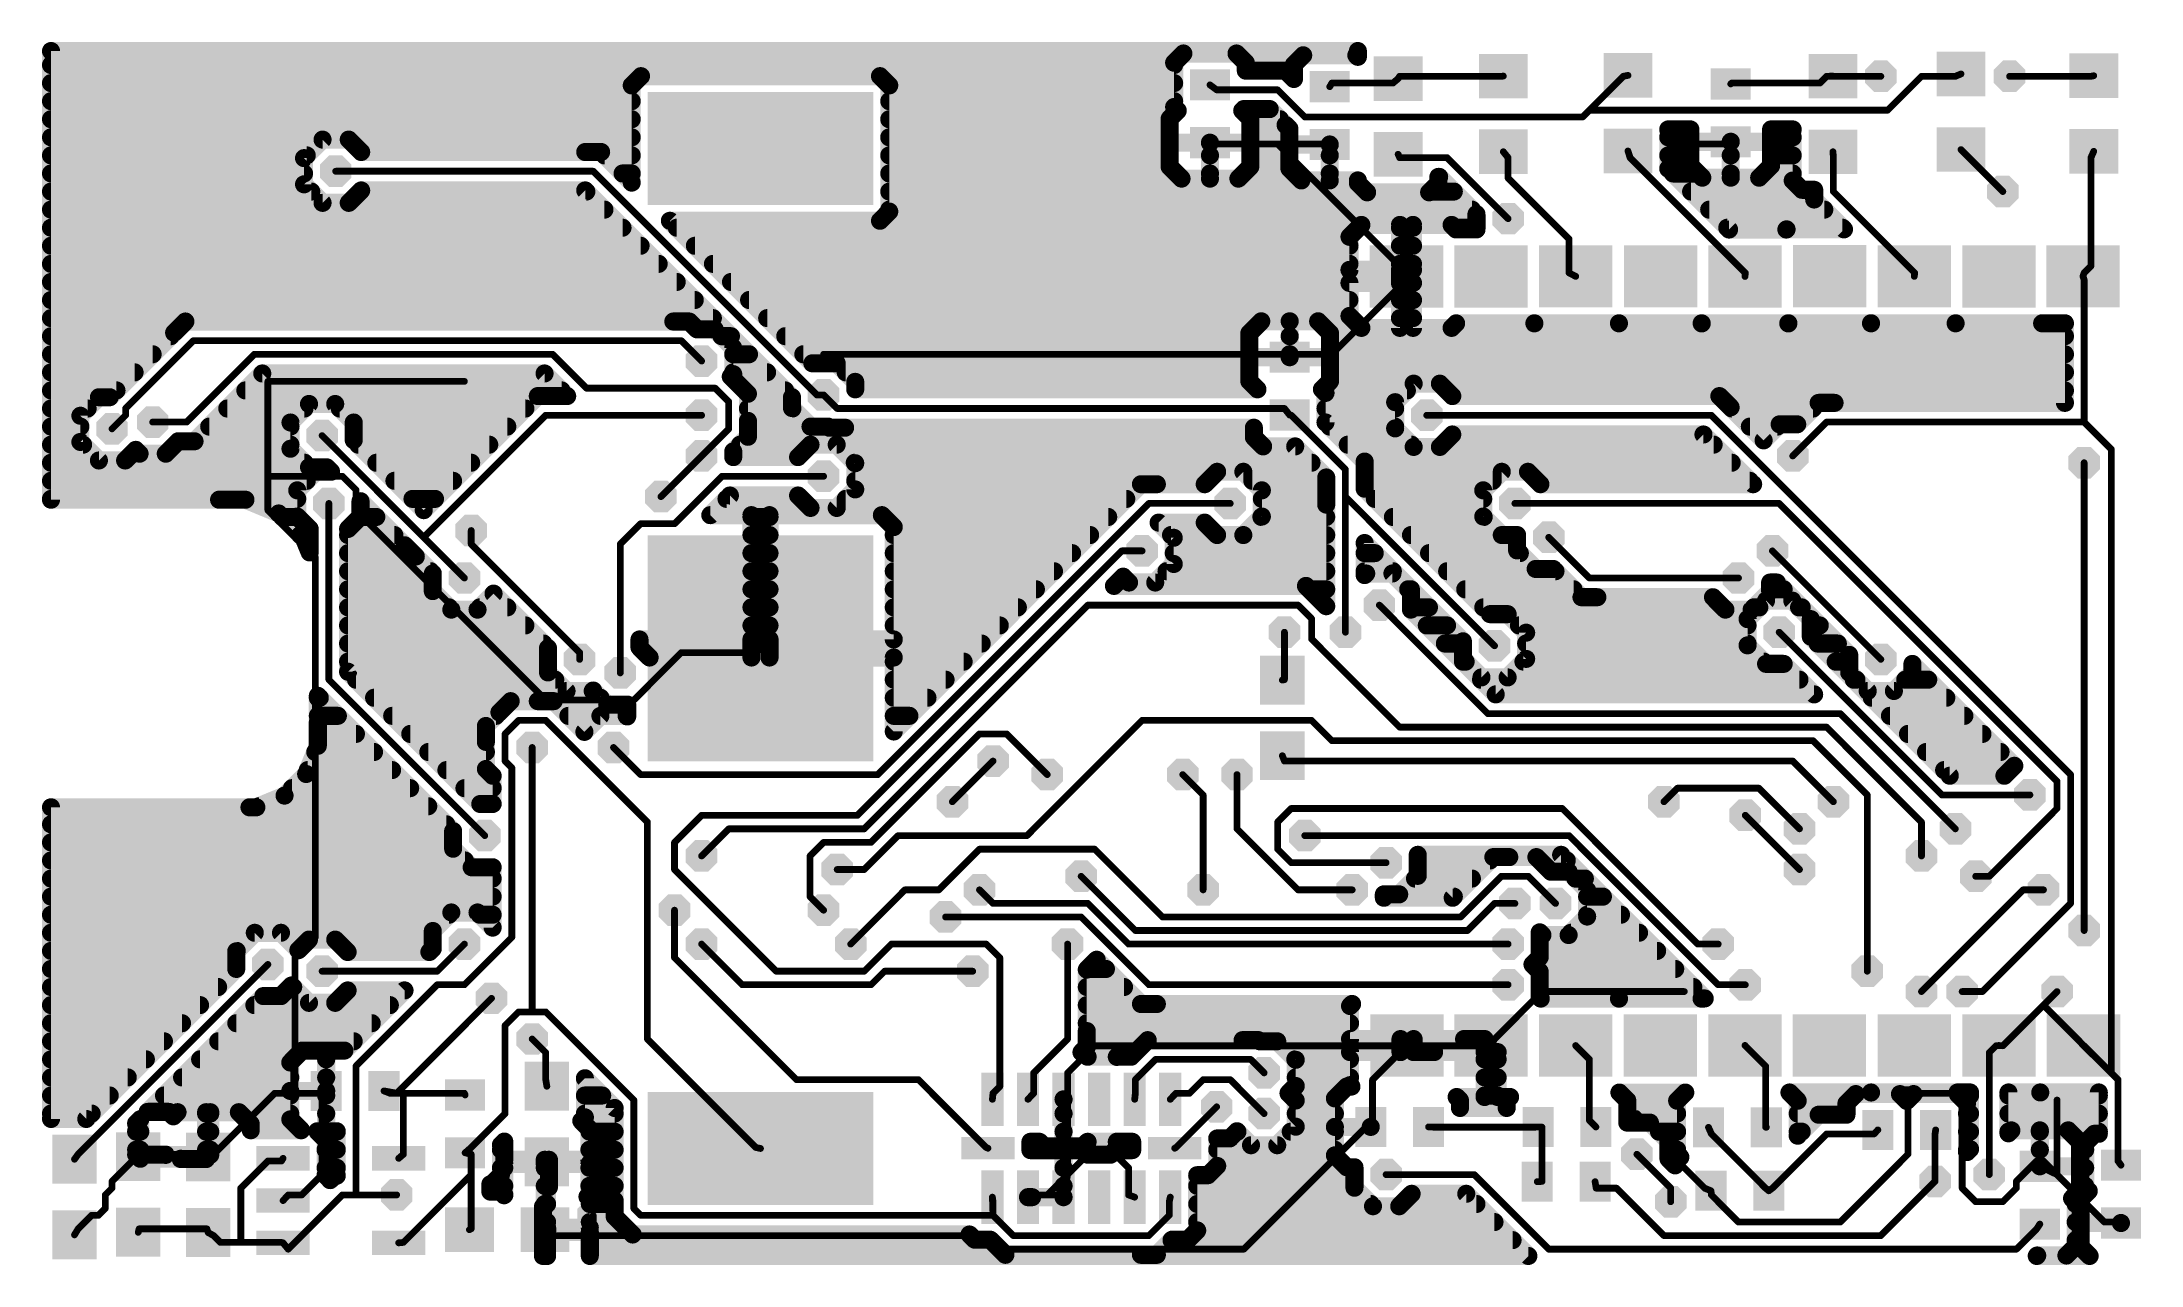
# Model space of a CAD drawing. Extents: x 0.3 to 47.5, y 0.3 to 27.7.
import ezdxf

# ---------------------------------------------------------------- set-up
doc = ezdxf.new("R2010")
doc.units = 0
doc.layers.add('16', color=174, linetype='CONTINUOUS')
doc.layers.add('18', color=94, linetype='CONTINUOUS')

# ---------------------------------------------------------------- blocks, each defined once
blk = doc.blocks.new('RECT')
blk.add_solid([(-0.5, -0.5), (0.5, -0.5), (-0.5, 0.5), (0.5, 0.5)])
blk = doc.blocks.new('OCTAGONV')
at = {"const_width": 0.5}
blk.add_lwpolyline([(-0.25, -0.1036), (-0.25, 0.1036), (-0.1036, 0.25), (0.1036, 0.25), (0.25, 0.1036), (0.25, -0.1036), (0.1036, -0.25), (-0.1036, -0.25), (-0.25, -0.1036), (-0.25, 0.1036)], dxfattribs=at)

msp = doc.modelspace()

# ---------------------------------------------------------------- linework, layer by layer
at = {"layer": '16'}
for points, const_width in [([(0.4571, 17.4571), (0.4571, 27.5428)], 0.4064), ([(0.4571, 27.5428), (29.8451, 27.5428)], 0.4064), ([(0.4571, 27.2288), (25.7136, 27.2288)], 0.4064), ([(25.9218, 27.4875), (25.7136, 27.2793)], 0.4064), ([(25.7136, 27.2793), (25.7136, 26.2846)], 0.4064), ([(27.1165, 27.4875), (25.9218, 27.4875)], 0.4064), ([(27.3247, 27.2793), (27.1165, 27.4875)], 0.4064), ([(27.3247, 27.1017), (27.3247, 27.2793)], 0.4064), ([(27.3247, 27.2288), (28.4075, 27.2288)], 0.4064), ([(28.6157, 27.4471), (28.4075, 27.2389)], 0.4064), ([(28.4075, 27.2389), (28.4075, 26.9145)], 0.4064), ([(29.8104, 27.4471), (28.6157, 27.4471)], 0.4064), ([(29.8451, 27.4123), (29.8104, 27.4471)], 0.4064), ([(29.8451, 27.5428), (29.8451, 27.4123)], 0.4064), ([(0.4571, 26.8224), (13.5685, 26.8224)], 0.4064), ([(13.7241, 26.978), (13.5159, 26.7698)], 0.4064), ([(13.5159, 26.7698), (13.5159, 24.5849)], 0.4064), ([(19.0988, 26.978), (13.7241, 26.978)], 0.4064), ([(19.307, 26.7698), (19.0988, 26.978)], 0.4064), ([(19.2544, 26.8224), (25.7136, 26.8224)], 0.4064), ([(19.307, 23.9351), (19.307, 26.7698)], 0.4064), ([(27.8627, 27.1017), (27.3247, 27.1017)], 0.4064), ([(28.2204, 27.1017), (27.8627, 27.1017)], 0.4064), ([(28.4075, 26.9145), (28.2204, 27.1017)], 0.4064), ([(30.6324, 26.8224), (30.7507, 26.9219)], 0.1524), ([(30.7507, 26.9219), (30.7848, 26.9748)], 0.1524), ([(30.7848, 26.9748), (33.0708, 26.9748)], 0.1524), ([(33.0708, 26.9748), (33.1161, 26.9794)], 0.1524), ([(35.052, 26.2128), (35.814, 26.9748)], 0.1524), ([(35.814, 26.9748), (35.9192, 26.9955)], 0.1524), ([(40.2336, 26.8224), (40.386, 26.9748)], 0.1524), ([(40.386, 26.9748), (40.5291, 26.9788)], 0.1524), ([(40.5291, 26.9788), (40.5384, 26.9748)], 0.1524), ([(40.5384, 26.9748), (41.6052, 26.9748)], 0.1524), ([(41.7576, 26.2128), (42.5196, 26.9748)], 0.1524), ([(42.5196, 26.9748), (43.2816, 26.9748)], 0.1524), ([(43.2816, 26.9748), (43.4077, 27.0274)], 0.1524), ([(44.5008, 26.9748), (46.3296, 26.9748)], 0.1524), ([(46.3296, 26.9748), (46.3927, 26.9875)], 0.1524), ([(0.4571, 26.416), (13.5159, 26.416)], 0.4064), ([(19.307, 26.416), (25.7136, 26.416)], 0.4064), ([(25.7136, 26.2846), (25.7945, 26.2038)], 0.4064), ([(26.5192, 26.782), (26.67, 26.67)], 0.1524), ([(26.67, 26.67), (28.0416, 26.67)], 0.1524), ([(27.2438, 26.2038), (27.2782, 26.2382)], 0.4064), ([(27.2782, 26.2382), (27.8627, 26.2382)], 0.4064), ([(27.8627, 26.2382), (28.2194, 25.8815)], 0.4064), ([(28.0416, 26.67), (28.6512, 26.0604)], 0.1524), ([(29.2131, 26.7416), (29.2608, 26.8224)], 0.1524), ([(29.2608, 26.8224), (30.6324, 26.8224)], 0.1524), ([(38.2299, 26.8032), (38.2524, 26.8224)], 0.1524), ([(38.2524, 26.8224), (40.2336, 26.8224)], 0.1524), ([(0.4571, 26.0096), (13.5159, 26.0096)], 0.4064), ([(19.307, 26.0096), (25.612, 26.0096)], 0.4064), ([(25.7945, 26.2038), (25.612, 26.0213)], 0.4064), ([(25.612, 26.0213), (25.612, 25.4824)], 0.4064), ([(27.4263, 26.0213), (27.2438, 26.2038)], 0.4064), ([(27.4263, 25.4824), (27.4263, 26.0213)], 0.4064), ([(27.4263, 26.0096), (28.0913, 26.0096)], 0.4064), ([(28.2194, 25.8815), (28.3059, 25.795)], 0.4064), ([(28.3059, 25.795), (28.3059, 25.442)], 0.4064), ([(28.6512, 26.0604), (34.8996, 26.0604)], 0.1524), ([(34.8996, 26.0604), (35.052, 26.2128)], 0.1524), ([(35.052, 26.2128), (41.7576, 26.2128)], 0.1524), ([(36.8247, 24.8982), (36.8247, 25.781)], 0.4064), ([(36.8247, 25.781), (37.3227, 25.781)], 0.4064), ([(37.3227, 25.781), (37.3227, 25.5036)], 0.4064), ([(39.137, 25.5036), (39.137, 25.781)], 0.4064), ([(39.137, 25.781), (39.6235, 25.781)], 0.4064), ([(39.6235, 25.781), (39.6235, 24.6314)], 0.4064), ([(0.4571, 25.6032), (13.5159, 25.6032)], 0.4064), ([(6.5634, 25.5523), (6.1468, 25.1357)], 0.4064), ([(7.1525, 25.5523), (6.5634, 25.5523)], 0.4064), ([(7.4319, 25.2729), (7.1525, 25.5523)], 0.4064), ([(19.307, 25.6032), (25.612, 25.6032)], 0.4064), ([(25.612, 25.4824), (26.5181, 25.4824)], 0.4064), ([(26.5181, 25.4814), (25.612, 25.4814)], 0.4064), ([(25.612, 25.4814), (25.612, 24.9426)], 0.4064), ([(26.5181, 25.4824), (26.5181, 25.4814)], 0.4064), ([(26.5186, 24.6748), (26.5186, 25.4809)], 0.4064), ([(26.5186, 25.4809), (26.5196, 25.4809)], 0.4064), ([(26.5196, 25.4809), (26.5196, 24.6748)], 0.4064), ([(26.5202, 25.4814), (26.5202, 25.4824)], 0.4064), ([(26.5202, 25.4824), (27.4263, 25.4824)], 0.4064), ([(27.4263, 25.4814), (26.5202, 25.4814)], 0.4064), ([(26.67, 25.4508), (26.5192, 25.482)], 0.1524), ([(28.0416, 25.4508), (26.67, 25.4508)], 0.1524), ([(27.4263, 25.6032), (28.3059, 25.6032)], 0.4064), ([(27.4263, 24.9426), (27.4263, 25.4814)], 0.4064), ([(30.9372, 22.5552), (28.0416, 25.4508)], 0.1524), ([(28.0416, 25.4508), (28.194, 25.4508)], 0.1524), ([(28.3059, 25.442), (29.212, 25.442)], 0.4064), ([(29.212, 25.441), (28.3059, 25.441)], 0.4064), ([(28.3059, 25.441), (28.3059, 24.9022)], 0.4064), ([(28.194, 25.4508), (29.1084, 25.4508)], 0.1524), ([(29.212, 25.442), (29.212, 25.441)], 0.4064), ([(29.2125, 24.6344), (29.2125, 25.4405)], 0.4064), ([(29.2125, 25.4405), (29.2135, 25.4405)], 0.4064), ([(29.2135, 25.4405), (29.2135, 24.6344)], 0.4064), ([(29.1084, 25.4508), (29.2131, 25.4416)], 0.1524), ([(36.8247, 25.6032), (37.3227, 25.6032)], 0.4064), ([(37.0332, 25.4508), (38.1, 25.4508)], 0.1524), ([(37.3227, 25.5036), (38.2288, 25.5036)], 0.4064), ([(38.2288, 25.5026), (37.3227, 25.5026)], 0.4064), ([(37.3227, 25.5026), (37.3227, 24.9638)], 0.4064), ([(38.1, 25.4508), (38.2299, 25.5032)], 0.1524), ([(38.2288, 25.5036), (38.2288, 25.5026)], 0.4064), ([(38.2293, 24.696), (38.2293, 25.5021)], 0.4064), ([(38.2293, 25.5021), (38.2303, 25.5021)], 0.4064), ([(38.2303, 25.5021), (38.2303, 24.696)], 0.4064), ([(38.2309, 25.5026), (38.2309, 25.5036)], 0.4064), ([(38.2309, 25.5036), (39.137, 25.5036)], 0.4064), ([(39.137, 25.5026), (38.2309, 25.5026)], 0.4064), ([(39.137, 25.6032), (39.6235, 25.6032)], 0.4064), ([(39.137, 24.9638), (39.137, 25.5026)], 0.4064), ([(0.4571, 25.1968), (6.2079, 25.1968)], 0.4064), ([(6.1468, 25.1357), (6.1468, 24.5466)], 0.4064), ([(12.4703, 25.2729), (7.4319, 25.2729)], 0.4064), ([(12.828, 25.2729), (12.4703, 25.2729)], 0.4064), ([(13.5159, 24.5849), (12.828, 25.2729)], 0.4064), ([(12.9041, 25.1968), (13.5159, 25.1968)], 0.4064), ([(19.307, 25.1968), (25.612, 25.1968)], 0.4064), ([(25.612, 24.9426), (25.8798, 24.6748)], 0.4064), ([(26.5186, 25.1968), (26.5196, 25.1968)], 0.4064), ([(27.1585, 24.6748), (27.4263, 24.9426)], 0.4064), ([(27.4263, 25.1968), (28.3059, 25.1968)], 0.4064), ([(28.3059, 24.9022), (28.5737, 24.6344)], 0.4064), ([(29.2125, 25.1968), (29.2135, 25.1968)], 0.4064), ([(30.7848, 25.146), (30.7507, 25.2219)], 0.1524), ([(31.8516, 25.146), (30.7848, 25.146)], 0.1524), ([(33.2232, 23.7744), (31.8516, 25.146)], 0.1524), ([(33.2232, 25.146), (33.1161, 25.2794)], 0.1524), ([(33.2232, 24.6888), (33.2232, 25.146)], 0.1524), ([(35.9664, 25.146), (35.9192, 25.2955)], 0.1524), ([(38.5572, 22.5552), (35.9664, 25.146)], 0.1524), ([(36.8247, 25.1968), (37.3227, 25.1968)], 0.4064), ([(38.1923, 23.5306), (36.8247, 24.8982)], 0.4064), ([(37.3227, 24.9638), (37.5905, 24.696)], 0.4064), ([(38.2293, 25.1968), (38.2303, 25.1968)], 0.4064), ([(38.8692, 24.696), (39.137, 24.9638)], 0.4064), ([(39.137, 25.1968), (39.6235, 25.1968)], 0.4064), ([(40.5291, 25.2788), (40.5384, 25.146)], 0.1524), ([(40.5384, 25.146), (40.5384, 24.384)], 0.1524), ([(43.434, 25.2984), (43.4077, 25.3274)], 0.1524), ([(44.3484, 24.384), (43.434, 25.2984)], 0.1524), ([(46.3296, 25.146), (46.3927, 25.2875)], 0.1524), ([(46.3296, 22.7076), (46.3296, 25.146)], 0.1524), ([(0.4571, 24.7904), (6.1468, 24.7904)], 0.4064), ([(0.4571, 24.384), (6.3094, 24.384)], 0.4064), ([(6.1468, 24.5466), (6.5634, 24.13)], 0.4064), ([(12.6492, 24.8412), (6.858, 24.8412)], 0.1524), ([(7.1525, 24.13), (7.4319, 24.4094)], 0.4064), ([(7.4065, 24.384), (12.4957, 24.384)], 0.4064), ([(7.4319, 24.4094), (12.4703, 24.4094)], 0.4064), ([(12.4703, 24.4094), (17.1196, 19.7602)], 0.4064), ([(17.6784, 19.812), (12.6492, 24.8412)], 0.1524), ([(13.3105, 24.7904), (13.5159, 24.7904)], 0.4064), ([(19.307, 24.7904), (25.7642, 24.7904)], 0.4064), ([(19.307, 24.384), (30.0356, 24.384)], 0.4064), ([(25.8798, 24.6748), (26.5186, 24.6748)], 0.4064), ([(26.5186, 24.7904), (26.5196, 24.7904)], 0.4064), ([(26.5196, 24.6748), (27.1585, 24.6748)], 0.4064), ([(27.2741, 24.7904), (28.4177, 24.7904)], 0.4064), ([(28.5737, 24.6344), (29.2125, 24.6344)], 0.4064), ([(29.2125, 24.7904), (29.2135, 24.7904)], 0.4064), ([(29.2135, 24.6344), (29.8451, 24.6344)], 0.4064), ([(29.8451, 24.6344), (29.8451, 24.5745)], 0.4064), ([(29.8451, 24.5745), (30.0533, 24.3663)], 0.4064), ([(30.0533, 24.3663), (31.448, 24.3663)], 0.4064), ([(31.448, 24.3663), (31.6562, 24.5745)], 0.4064), ([(31.4657, 24.384), (32.0029, 24.384)], 0.4064), ([(31.6562, 24.5745), (31.6562, 24.7142)], 0.4064), ([(31.6562, 24.7142), (31.6727, 24.7142)], 0.4064), ([(31.6727, 24.7142), (32.512, 23.8749)], 0.4064), ([(34.5948, 23.3172), (33.2232, 24.6888)], 0.1524), ([(36.9325, 24.7904), (37.4961, 24.7904)], 0.4064), ([(37.3389, 24.384), (40.1066, 24.384)], 0.4064), ([(37.5905, 24.696), (38.2293, 24.696)], 0.4064), ([(38.2293, 24.7904), (38.2303, 24.7904)], 0.4064), ([(38.2303, 24.696), (38.8692, 24.696)], 0.4064), ([(38.9636, 24.7904), (39.6235, 24.7904)], 0.4064), ([(39.6235, 24.6314), (39.8317, 24.4232)], 0.4064), ([(39.8317, 24.4232), (40.1066, 24.4232)], 0.4064), ([(40.1066, 24.4232), (40.1066, 24.2051)], 0.4064), ([(0.4571, 23.9776), (12.9021, 23.9776)], 0.4064), ([(6.5634, 24.13), (7.1525, 24.13)], 0.4064), ([(19.0988, 23.7269), (19.307, 23.9351)], 0.4064), ([(19.307, 23.9776), (32.4093, 23.9776)], 0.4064), ([(32.512, 23.8749), (32.512, 23.5323)], 0.4064), ([(37.7453, 23.9776), (40.3341, 23.9776)], 0.4064), ([(40.1066, 24.2051), (40.777, 23.5348)], 0.4064), ([(40.5384, 24.384), (42.3672, 22.5552)], 0.1524), ([(0.4571, 23.5712), (13.3085, 23.5712)], 0.4064), ([(17.5777, 20.5231), (14.3739, 23.7269)], 0.4064), ([(14.3739, 23.7269), (19.0988, 23.7269)], 0.4064), ([(14.5296, 23.5712), (29.8613, 23.5712)], 0.4064), ([(29.924, 23.6339), (29.6562, 23.3661)], 0.4064), ([(30.7914, 23.6339), (29.924, 23.6339)], 0.4064), ([(30.7914, 22.6242), (30.7914, 23.6339)], 0.4064), ([(30.7914, 23.5712), (31.0852, 23.5712)], 0.4064), ([(31.9527, 23.6339), (31.0852, 23.6339)], 0.4064), ([(31.0852, 23.6339), (31.0852, 22.6242)], 0.4064), ([(32.0543, 23.5323), (31.9527, 23.6339)], 0.4064), ([(32.0154, 23.5712), (32.512, 23.5712)], 0.4064), ([(32.512, 23.5323), (32.0543, 23.5323)], 0.4064), ([(38.1517, 23.5712), (40.7405, 23.5712)], 0.4064), ([(39.4809, 23.5306), (38.1923, 23.5306)], 0.4064), ([(39.4851, 23.5348), (39.4809, 23.5306)], 0.4064), ([(40.777, 23.5348), (39.4851, 23.5348)], 0.4064), ([(0.4571, 23.1648), (13.7149, 23.1648)], 0.4064), ([(14.936, 23.1648), (29.6562, 23.1648)], 0.4064), ([(29.6562, 23.3661), (29.6562, 22.6236)], 0.4064), ([(30.7914, 23.1648), (31.0852, 23.1648)], 0.4064), ([(34.5948, 22.5552), (34.5948, 23.3172)], 0.1524), ([(0.4571, 22.7584), (14.1213, 22.7584)], 0.4064), ([(15.3424, 22.7584), (29.6562, 22.7584)], 0.4064), ([(29.6562, 22.6236), (30.7909, 22.6236)], 0.4064), ([(30.7909, 22.6236), (30.7909, 22.3298)], 0.4064), ([(30.7914, 22.7584), (31.0852, 22.7584)], 0.4064), ([(31.0852, 22.6242), (30.7914, 22.6242)], 0.4064), ([(46.1772, 22.5552), (46.3296, 22.7076)], 0.1524), ([(0.4571, 22.352), (14.5277, 22.352)], 0.4064), ([(15.7488, 22.352), (30.7909, 22.352)], 0.4064), ([(29.2608, 20.7264), (30.9372, 22.4028)], 0.1524), ([(30.7909, 22.3298), (29.6562, 22.3298)], 0.4064), ([(29.6562, 22.3298), (29.6562, 21.5874)], 0.4064), ([(30.7914, 21.3196), (30.7914, 22.3293)], 0.4064), ([(30.7914, 22.3293), (31.0852, 22.3293)], 0.4064), ([(30.9384, 22.4768), (30.9372, 22.5552)], 0.1524), ([(30.9372, 22.4028), (30.9384, 22.4768)], 0.1524), ([(31.0852, 22.3293), (31.0852, 21.3196)], 0.4064), ([(34.7438, 22.4778), (34.5948, 22.5552)], 0.1524), ([(38.5507, 22.4751), (38.5572, 22.5552)], 0.1524), ([(42.3672, 22.5552), (42.3576, 22.4778)], 0.1524), ([(46.1502, 22.4788), (46.1772, 22.5552)], 0.1524), ([(46.1772, 22.4028), (46.1502, 22.4788)], 0.1524), ([(46.1772, 19.2024), (46.1772, 22.4028)], 0.1524), ([(0.4571, 21.9456), (14.9341, 21.9456)], 0.4064), ([(0.4571, 21.5392), (15.3405, 21.5392)], 0.4064), ([(16.1552, 21.9456), (29.6562, 21.9456)], 0.4064), ([(16.5616, 21.5392), (29.7044, 21.5392)], 0.4064), ([(29.6562, 21.5874), (29.924, 21.3196)], 0.4064), ([(30.7914, 21.9456), (31.0852, 21.9456)], 0.4064), ([(30.7914, 21.5392), (31.0852, 21.5392)], 0.4064), ([(0.4571, 21.1328), (3.1486, 21.1328)], 0.4064), ([(3.2258, 21.21), (1.7769, 19.7611)], 0.4064), ([(3.4787, 21.4629), (3.2258, 21.21)], 0.4064), ([(14.4515, 21.4629), (3.4787, 21.4629)], 0.4064), ([(14.8092, 21.4629), (14.4515, 21.4629)], 0.4064), ([(14.987, 21.2851), (14.8092, 21.4629)], 0.4064), ([(15.3821, 21.2851), (14.987, 21.2851)], 0.4064), ([(15.7987, 20.8685), (15.3821, 21.2851)], 0.4064), ([(15.5344, 21.1328), (15.7469, 21.1328)], 0.4064), ([(16.968, 21.1328), (27.4048, 21.1328)], 0.4064), ([(27.6726, 21.4676), (27.4048, 21.1998)], 0.4064), ([(27.4048, 21.1998), (27.4048, 20.6609)], 0.4064), ([(28.3114, 21.4676), (27.6726, 21.4676)], 0.4064), ([(28.3114, 20.6615), (28.3114, 21.4676)], 0.4064), ([(28.3114, 21.1328), (28.3124, 21.1328)], 0.4064), ([(28.9513, 21.4676), (28.3124, 21.4676)], 0.4064), ([(28.3124, 21.4676), (28.3124, 20.6615)], 0.4064), ([(29.2191, 21.1998), (28.9513, 21.4676)], 0.4064), ([(29.2191, 20.6609), (29.2191, 21.1998)], 0.4064), ([(29.2191, 21.1328), (45.7454, 21.1328)], 0.4064), ([(29.924, 21.3196), (30.7914, 21.3196)], 0.4064), ([(31.0852, 21.3196), (31.9527, 21.3196)], 0.4064), ([(31.9527, 21.3196), (32.0543, 21.4212)], 0.4064), ([(32.0543, 21.4212), (33.8138, 21.4212)], 0.4064), ([(33.8138, 21.4212), (33.8147, 21.4222)], 0.4064), ([(33.8147, 21.4222), (35.7161, 21.4222)], 0.4064), ([(35.7161, 21.4222), (37.5756, 21.4222)], 0.4064), ([(37.5756, 21.4222), (37.5783, 21.4195)], 0.4064), ([(37.5783, 21.4195), (39.523, 21.4195)], 0.4064), ([(39.523, 21.4195), (39.5272, 21.4237)], 0.4064), ([(39.5272, 21.4237), (41.3837, 21.4237)], 0.4064), ([(41.3837, 21.4237), (41.3852, 21.4222)], 0.4064), ([(41.3852, 21.4222), (43.2873, 21.4222)], 0.4064), ([(43.2873, 21.4222), (43.2875, 21.422)], 0.4064), ([(43.2875, 21.422), (45.2322, 21.422)], 0.4064), ([(45.2322, 21.422), (45.2334, 21.4232)], 0.4064), ([(45.2334, 21.4232), (45.7454, 21.4232)], 0.4064), ([(45.7454, 21.4232), (45.7454, 19.6341)], 0.4064), ([(0.4571, 20.7264), (2.7422, 20.7264)], 0.4064), ([(2.1336, 19.5072), (3.6576, 21.0312)], 0.1524), ([(5.0292, 20.7264), (3.5052, 19.2024)], 0.1524), ([(3.6576, 21.0312), (14.6304, 21.0312)], 0.1524), ([(11.7348, 20.7264), (5.0292, 20.7264)], 0.1524), ([(12.4968, 19.9644), (11.7348, 20.7264)], 0.1524), ([(14.6304, 21.0312), (15.0876, 20.574)], 0.1524), ([(15.7987, 20.2794), (15.7987, 20.8685)], 0.4064), ([(15.7987, 20.7264), (16.1533, 20.7264)], 0.4064), ([(17.3744, 20.7264), (27.4048, 20.7264)], 0.4064), ([(17.8308, 20.7264), (28.194, 20.7264)], 0.1524), ([(27.4048, 20.6609), (28.3109, 20.6609)], 0.4064), ([(28.3109, 20.6599), (27.4048, 20.6599)], 0.4064), ([(27.4048, 20.6599), (27.4048, 20.1211)], 0.4064), ([(28.3109, 20.6609), (28.3109, 20.6599)], 0.4064), ([(28.3114, 20.7264), (28.3124, 20.7264)], 0.4064), ([(28.3124, 20.6615), (28.3114, 20.6615)], 0.4064), ([(28.313, 20.6599), (28.313, 20.6609)], 0.4064), ([(28.313, 20.6609), (29.2191, 20.6609)], 0.4064), ([(29.2191, 20.6599), (28.313, 20.6599)], 0.4064), ([(28.194, 20.7264), (28.312, 20.6605)], 0.1524), ([(28.312, 20.6605), (28.3464, 20.7264)], 0.1524), ([(28.3464, 20.7264), (29.2608, 20.7264)], 0.1524), ([(29.2191, 20.7264), (45.7454, 20.7264)], 0.4064), ([(29.2191, 20.1211), (29.2191, 20.6599)], 0.4064), ([(0.4571, 20.32), (2.3358, 20.32)], 0.4064), ([(3.684, 18.7706), (5.208, 20.2946)], 0.4064), ([(5.208, 20.2946), (11.5559, 20.2946)], 0.4064), ([(11.5559, 20.2946), (12.0641, 19.7865)], 0.4064), ([(15.7432, 20.224), (15.7987, 20.2794)], 0.4064), ([(15.876, 20.0913), (15.7432, 20.224)], 0.4064), ([(15.7987, 20.32), (16.5597, 20.32)], 0.4064), ([(18.1253, 20.5231), (17.5777, 20.5231)], 0.4064), ([(18.5419, 20.1065), (18.1253, 20.5231)], 0.4064), ([(18.3284, 20.32), (27.4048, 20.32)], 0.4064), ([(18.5419, 19.9389), (18.5419, 20.1065)], 0.4064), ([(27.4048, 20.1211), (27.5871, 19.9389)], 0.4064), ([(29.0366, 19.9386), (29.2191, 20.1211)], 0.4064), ([(29.2191, 20.32), (45.7454, 20.32)], 0.4064), ([(0.4571, 19.9136), (1.9294, 19.9136)], 0.4064), ([(1.5342, 19.7611), (1.1176, 19.3445)], 0.4064), ([(1.7769, 19.7611), (1.5342, 19.7611)], 0.4064), ([(4.827, 19.9136), (11.9369, 19.9136)], 0.4064), ([(5.334, 17.9832), (5.334, 20.1168)], 0.1524), ([(5.334, 20.1168), (9.7536, 20.1168)], 0.1524), ([(11.4035, 19.7865), (8.8391, 17.2221)], 0.4064), ([(11.7612, 19.7865), (11.4035, 19.7865)], 0.4064), ([(12.0641, 19.7865), (11.7612, 19.7865)], 0.4064), ([(15.3924, 19.9644), (12.4968, 19.9644)], 0.1524), ([(15.6972, 19.6596), (15.3924, 19.9644)], 0.1524), ([(16.1289, 19.8384), (15.876, 20.0913)], 0.4064), ([(16.0537, 19.9136), (16.9661, 19.9136)], 0.4064), ([(16.1289, 19.2288), (16.1289, 19.8384)], 0.4064), ([(17.1196, 19.7602), (17.1196, 19.5174)], 0.4064), ([(17.8308, 19.812), (17.6784, 19.812)], 0.1524), ([(17.8308, 19.812), (18.1356, 19.5072)], 0.1524), ([(27.5871, 19.9389), (18.5419, 19.9389)], 0.4064), ([(29.1175, 19.8578), (29.0366, 19.9386)], 0.4064), ([(29.0617, 19.9136), (30.9475, 19.9136)], 0.4064), ([(29.1175, 19.1942), (29.1175, 19.8578)], 0.4064), ([(31.0998, 20.0659), (30.6832, 19.6493)], 0.4064), ([(30.6832, 19.6493), (30.6832, 19.0602)], 0.4064), ([(31.6889, 20.0659), (31.0998, 20.0659)], 0.4064), ([(31.9683, 19.7865), (31.6889, 20.0659)], 0.4064), ([(31.8412, 19.9136), (45.7454, 19.9136)], 0.4064), ([(37.974, 19.7865), (31.9683, 19.7865)], 0.4064), ([(38.2269, 19.5336), (37.974, 19.7865)], 0.4064), ([(40.2071, 19.6341), (39.7246, 19.1515)], 0.4064), ([(40.5648, 19.6341), (40.2071, 19.6341)], 0.4064), ([(45.7454, 19.6341), (40.5648, 19.6341)], 0.4064), ([(0.4571, 19.5072), (1.2803, 19.5072)], 0.4064), ([(1.1176, 19.3445), (1.1176, 18.7554)], 0.4064), ([(1.8288, 19.05), (2.1336, 19.3548)], 0.1524), ([(2.1336, 19.3548), (2.1336, 19.5072)], 0.1524), ([(4.4206, 19.5072), (6.1571, 19.5072)], 0.4064), ([(6.2586, 19.6087), (5.842, 19.1921)], 0.4064), ([(5.842, 19.1921), (5.842, 18.603)], 0.4064), ([(6.8477, 19.6087), (6.2586, 19.6087)], 0.4064), ([(7.2643, 19.1921), (6.8477, 19.6087)], 0.4064), ([(6.9492, 19.5072), (11.1242, 19.5072)], 0.4064), ([(7.2643, 18.797), (7.2643, 19.1921)], 0.4064), ([(8.8392, 16.6116), (11.5824, 19.3548)], 0.1524), ([(11.5824, 19.3548), (15.0876, 19.3548)], 0.1524), ([(15.6972, 19.05), (15.6972, 19.6596)], 0.1524), ([(16.1289, 19.5072), (17.1298, 19.5072)], 0.4064), ([(16.1289, 18.8711), (16.1289, 19.2288)], 0.4064), ([(17.1196, 19.5174), (17.5362, 19.1008)], 0.4064), ([(18.1356, 19.5072), (28.194, 19.5072)], 0.1524), ([(28.194, 19.5072), (28.312, 19.3605)], 0.1524), ([(28.312, 19.3605), (28.3464, 19.3548)], 0.1524), ([(28.3464, 19.3548), (29.5656, 18.1356)], 0.1524), ([(29.1175, 19.5072), (30.6832, 19.5072)], 0.4064), ([(29.9973, 18.3144), (29.1175, 19.1942)], 0.4064), ([(31.3944, 19.3548), (37.7952, 19.3548)], 0.1524), ([(37.7952, 19.3548), (45.8724, 11.2776)], 0.1524), ([(38.9692, 18.7912), (38.2269, 19.5336)], 0.4064), ([(38.2533, 19.5072), (40.0803, 19.5072)], 0.4064), ([(39.3294, 19.1515), (38.9692, 18.7912)], 0.4064), ([(39.7246, 19.1515), (39.3294, 19.1515)], 0.4064), ([(0.4571, 19.1008), (1.1176, 19.1008)], 0.4064), ([(0.4571, 18.6944), (1.1786, 18.6944)], 0.4064), ([(1.1176, 18.7554), (1.5342, 18.3388)], 0.4064), ([(3.5052, 19.2024), (2.7432, 19.2024)], 0.1524), ([(3.0377, 18.4912), (3.3171, 18.7706)], 0.4064), ([(3.2409, 18.6944), (5.842, 18.6944)], 0.4064), ([(3.3171, 18.7706), (3.3263, 18.7706)], 0.4064), ([(3.3263, 18.7706), (3.684, 18.7706)], 0.4064), ([(4.0142, 19.1008), (5.842, 19.1008)], 0.4064), ([(6.5532, 18.8976), (8.8392, 16.6116)], 0.1524), ([(7.2643, 19.1008), (10.7178, 19.1008)], 0.4064), ([(8.8391, 17.2221), (7.2643, 18.797)], 0.4064), ([(7.3669, 18.6944), (10.3114, 18.6944)], 0.4064), ([(15.0876, 18.4404), (15.6972, 19.05)], 0.1524), ([(15.7987, 18.5409), (16.1289, 18.8711)], 0.4064), ([(15.9522, 18.6944), (27.6751, 18.6944)], 0.4064), ([(16.1289, 19.1008), (17.5362, 19.1008)], 0.4064), ([(17.5362, 18.6943), (17.2568, 18.4149)], 0.4064), ([(17.5362, 19.1008), (17.9313, 19.1008)], 0.4064), ([(18.1253, 18.6943), (17.5362, 18.6943)], 0.4064), ([(17.9313, 19.1008), (17.9567, 19.0754)], 0.4064), ([(17.9567, 19.0754), (18.3144, 19.0754)], 0.4064), ([(18.5419, 18.2777), (18.1253, 18.6943)], 0.4064), ([(18.3144, 19.0754), (27.5064, 19.0754)], 0.4064), ([(27.5064, 19.0754), (27.5064, 18.8631)], 0.4064), ([(27.5064, 18.8631), (27.7146, 18.6549)], 0.4064), ([(29.2109, 19.1008), (30.6832, 19.1008)], 0.4064), ([(29.6173, 18.6944), (31.049, 18.6944)], 0.4064), ([(30.6832, 19.0602), (31.0998, 18.6436)], 0.4064), ([(31.6889, 18.6436), (31.9683, 18.923)], 0.4064), ([(31.7397, 18.6944), (37.8449, 18.6944)], 0.4064), ([(31.9683, 18.923), (37.6163, 18.923)], 0.4064), ([(37.6163, 18.923), (38.7341, 17.8053)], 0.4064), ([(38.6597, 19.1008), (39.2788, 19.1008)], 0.4064), ([(39.624, 18.4404), (40.386, 19.2024)], 0.1524), ([(40.386, 19.2024), (46.1772, 19.2024)], 0.1524), ([(46.1772, 19.2024), (46.7868, 18.5928)], 0.1524), ([(0.4571, 18.288), (6.157, 18.288)], 0.4064), ([(1.5342, 18.3388), (2.1233, 18.3388)], 0.4064), ([(2.1233, 18.3388), (2.3621, 18.5777)], 0.4064), ([(2.3621, 18.5777), (2.4486, 18.4912)], 0.4064), ([(2.4486, 18.4912), (3.0377, 18.4912)], 0.4064), ([(5.842, 18.603), (6.2586, 18.1864)], 0.4064), ([(7.7733, 18.288), (9.905, 18.288)], 0.4064), ([(14.1732, 17.526), (15.0876, 18.4404)], 0.1524), ([(15.7987, 18.4149), (15.7987, 18.5409)], 0.4064), ([(17.2568, 18.4149), (15.7987, 18.4149)], 0.4064), ([(18.5316, 18.288), (28.8025, 18.288)], 0.4064), ([(18.5419, 17.6886), (18.5419, 18.2777)], 0.4064), ([(27.7146, 18.6549), (28.4356, 18.6549)], 0.4064), ([(28.4356, 18.6549), (29.1338, 17.9567)], 0.4064), ([(29.9973, 17.9567), (29.9973, 18.3144)], 0.4064), ([(29.9973, 18.288), (38.2513, 18.288)], 0.4064), ([(31.0998, 18.6436), (31.6889, 18.6436)], 0.4064), ([(46.7868, 18.5928), (46.7868, 4.572)], 0.1524), ([(0.4571, 17.8816), (6.2079, 17.8816)], 0.4064), ([(5.334, 17.2212), (5.334, 17.9832)], 0.1524), ([(5.334, 17.9832), (7.0104, 17.9832)], 0.1524), ([(6.411, 18.0847), (5.9944, 17.6681)], 0.4064), ([(6.2586, 18.1864), (6.6537, 18.1864)], 0.4064), ([(6.7555, 18.0847), (6.411, 18.0847)], 0.4064), ([(6.6537, 18.1864), (6.7555, 18.0847)], 0.4064), ([(7.0104, 17.9832), (7.3152, 17.6784)], 0.1524), ([(8.1797, 17.8816), (9.4986, 17.8816)], 0.4064), ([(14.478, 16.9164), (15.5448, 17.9832)], 0.1524), ([(15.5448, 17.9832), (17.8308, 17.9832)], 0.1524), ([(18.5419, 17.8816), (26.4771, 17.8816)], 0.4064), ([(24.9671, 17.8053), (19.4086, 12.2467)], 0.4064), ([(25.3248, 17.8053), (24.9671, 17.8053)], 0.4064), ([(26.4008, 17.8053), (25.3248, 17.8053)], 0.4064), ([(26.6802, 18.0847), (26.4008, 17.8053)], 0.4064), ([(27.2693, 18.0847), (26.6802, 18.0847)], 0.4064), ([(27.6859, 17.6681), (27.2693, 18.0847)], 0.4064), ([(27.4724, 17.8816), (29.1338, 17.8816)], 0.4064), ([(29.1338, 17.9567), (29.1338, 17.7048)], 0.4064), ([(29.5656, 18.1356), (29.5656, 17.526)], 0.1524), ([(29.9973, 17.7048), (29.9973, 17.9567)], 0.4064), ([(29.9973, 17.8816), (32.8779, 17.8816)], 0.4064), ([(33.081, 18.0847), (32.6644, 17.6681)], 0.4064), ([(33.6701, 18.0847), (33.081, 18.0847)], 0.4064), ([(33.9495, 17.8053), (33.6701, 18.0847)], 0.4064), ([(33.8732, 17.8816), (38.6577, 17.8816)], 0.4064), ([(38.7341, 17.8053), (33.9495, 17.8053)], 0.4064), ([(46.1772, 7.7724), (46.1772, 18.288)], 0.1524), ([(0.4571, 17.4752), (5.9944, 17.4752)], 0.4064), ([(4.2363, 17.4571), (0.4571, 17.4571)], 0.4064), ([(4.4257, 17.4571), (4.2363, 17.4571)], 0.4064), ([(4.4407, 17.4571), (4.4257, 17.4571)], 0.4064), ([(4.615, 17.4571), (4.4407, 17.4571)], 0.4064), ([(4.615, 17.457), (4.615, 17.4571)], 0.4064), ([(4.8297, 17.457), (4.615, 17.457)], 0.4064), ([(4.8298, 17.457), (4.8297, 17.457)], 0.4064), ([(5.5762, 17.1478), (4.8298, 17.457)], 0.4064), ([(5.9944, 17.6681), (5.9944, 17.079)], 0.4064), ([(7.4167, 17.079), (7.4167, 17.4235)], 0.4064), ([(7.4167, 17.4235), (8.4074, 16.4327)], 0.4064), ([(7.3152, 17.6784), (7.3152, 17.2212)], 0.1524), ([(8.5861, 17.4752), (9.0922, 17.4752)], 0.4064), ([(15.2822, 17.1101), (15.7236, 17.5514)], 0.4064), ([(15.6473, 17.4752), (17.333, 17.4752)], 0.4064), ([(15.7236, 17.5514), (17.2568, 17.5514)], 0.4064), ([(17.2568, 17.5514), (17.5362, 17.272)], 0.4064), ([(17.5362, 17.272), (18.1253, 17.272)], 0.4064), ([(18.1253, 17.272), (18.5419, 17.6886)], 0.4064), ([(18.3285, 17.4752), (24.6371, 17.4752)], 0.4064), ([(27.6859, 17.079), (27.6859, 17.6681)], 0.4064), ([(27.6859, 17.4752), (29.1338, 17.4752)], 0.4064), ([(29.1338, 17.7048), (29.1338, 17.3471)], 0.4064), ([(29.1338, 17.3471), (29.1338, 15.063)], 0.4064), ([(29.5656, 17.526), (29.5656, 14.478)], 0.1524), ([(29.5656, 17.526), (32.9184, 14.1732)], 0.1524), ([(32.8178, 14.8843), (29.9973, 17.7048)], 0.4064), ([(30.2269, 17.4752), (32.6644, 17.4752)], 0.4064), ([(32.6644, 17.6681), (32.6644, 17.079)], 0.4064), ([(6.4008, 16.1544), (5.334, 17.2212)], 0.1524), ([(5.5763, 17.1478), (5.5762, 17.1478)], 0.4064), ([(6.1478, 16.5763), (5.5763, 17.1478)], 0.4064), ([(5.6553, 17.0688), (6.0046, 17.0688)], 0.4064), ([(5.9944, 17.079), (6.2738, 16.7996)], 0.4064), ([(6.2738, 16.7996), (6.2738, 16.2718)], 0.4064), ([(6.7056, 13.4112), (6.7056, 17.3736)], 0.1524), ([(7.1373, 16.7996), (7.4167, 17.079)], 0.4064), ([(7.1373, 13.59), (7.1373, 16.7996)], 0.4064), ([(7.4065, 17.0688), (7.7713, 17.0688)], 0.4064), ([(7.3152, 17.2212), (11.5824, 12.954)], 0.1524), ([(16.2084, 17.1101), (15.2822, 17.1101)], 0.4064), ([(16.2084, 14.3165), (16.2084, 17.1101)], 0.4064), ([(16.2084, 17.0688), (16.6144, 17.0688)], 0.4064), ([(19.1408, 17.1101), (16.6144, 17.1101)], 0.4064), ([(16.6144, 17.1101), (16.6144, 14.3165)], 0.4064), ([(19.4086, 16.8423), (19.1408, 17.1101)], 0.4064), ([(19.05, 11.2776), (25.146, 17.3736)], 0.1524), ([(19.1821, 17.0688), (24.2307, 17.0688)], 0.4064), ([(19.4086, 14.3159), (19.4086, 16.8423)], 0.4064), ([(25.146, 17.3736), (26.9748, 17.3736)], 0.1524), ([(25.7047, 16.6013), (25.3641, 16.9418)], 0.4064), ([(25.3641, 16.9418), (26.4008, 16.9418)], 0.4064), ([(26.4008, 16.9418), (26.6802, 16.6624)], 0.4064), ([(27.2693, 16.6624), (27.6859, 17.079)], 0.4064), ([(27.6757, 17.0688), (29.1338, 17.0688)], 0.4064), ([(30.6333, 17.0688), (32.6746, 17.0688)], 0.4064), ([(32.6644, 17.079), (33.081, 16.6624)], 0.4064), ([(33.3756, 17.3736), (39.3192, 17.3736)], 0.1524), ([(39.3192, 17.3736), (45.5676, 11.1252)], 0.1524), ([(6.0617, 16.6624), (6.2738, 16.6624)], 0.4064), ([(6.1478, 16.5762), (6.1478, 16.5763)], 0.4064), ([(6.2738, 16.2718), (6.1478, 16.5762)], 0.4064), ([(7.1373, 16.6624), (8.1777, 16.6624)], 0.4064), ([(8.4074, 16.4327), (8.6603, 16.1798)], 0.4064), ([(8.8392, 16.6116), (9.7536, 15.6972)], 0.1524), ([(9.906, 16.4592), (9.906, 16.764)], 0.1524), ([(12.3444, 14.0208), (9.906, 16.4592)], 0.1524), ([(13.2588, 16.4592), (13.716, 16.9164)], 0.1524), ([(13.2588, 13.5636), (13.2588, 16.4592)], 0.1524), ([(13.716, 16.9164), (14.478, 16.9164)], 0.1524), ([(16.2084, 16.6624), (16.6144, 16.6624)], 0.4064), ([(19.4086, 16.6624), (23.8243, 16.6624)], 0.4064), ([(25.6436, 16.6624), (26.6802, 16.6624)], 0.4064), ([(25.7047, 16.0122), (25.7047, 16.6013)], 0.4064), ([(26.6802, 16.6624), (27.2693, 16.6624)], 0.4064), ([(27.2693, 16.6624), (29.1338, 16.6624)], 0.4064), ([(29.9973, 15.7629), (29.9973, 16.4837)], 0.4064), ([(29.9973, 16.4837), (32.2072, 14.2737)], 0.4064), ([(31.0397, 16.6624), (33.081, 16.6624)], 0.4064), ([(33.081, 16.6624), (33.4264, 16.6624)], 0.4064), ([(33.4264, 16.6624), (33.4264, 16.317)], 0.4064), ([(34.1376, 16.6116), (35.052, 15.6972)], 0.1524), ([(6.4008, 7.62), (6.4008, 16.1544)], 0.1524), ([(7.1373, 16.256), (8.5841, 16.256)], 0.4064), ([(7.1373, 15.8496), (8.9905, 15.8496)], 0.4064), ([(8.6603, 16.1798), (9.0424, 15.7977)], 0.4064), ([(16.2084, 16.256), (16.6144, 16.256)], 0.4064), ([(16.2084, 15.8496), (16.6144, 15.8496)], 0.4064), ([(18.5928, 10.3632), (24.5364, 16.3068)], 0.1524), ([(19.4086, 16.256), (23.4179, 16.256)], 0.4064), ([(19.4086, 15.8496), (23.0115, 15.8496)], 0.4064), ([(24.5364, 16.3068), (24.9936, 16.3068)], 0.1524), ([(25.2881, 15.5956), (25.7047, 16.0122)], 0.4064), ([(25.5421, 15.8496), (29.1338, 15.8496)], 0.4064), ([(25.7047, 16.256), (29.1338, 16.256)], 0.4064), ([(29.9973, 16.256), (30.2249, 16.256)], 0.4064), ([(29.9973, 15.8496), (30.6313, 15.8496)], 0.4064), ([(31.4461, 16.256), (33.4874, 16.256)], 0.4064), ([(31.8525, 15.8496), (34.2889, 15.8496)], 0.4064), ([(33.4264, 16.317), (33.843, 15.9004)], 0.4064), ([(33.843, 15.9004), (34.2382, 15.9004)], 0.4064), ([(34.2382, 15.9004), (34.8731, 15.2654)], 0.4064), ([(39.1668, 16.3068), (41.6052, 13.8684)], 0.1524), ([(7.1373, 15.4432), (9.0424, 15.4432)], 0.4064), ([(9.0424, 15.7977), (9.0424, 15.4026)], 0.4064), ([(9.0424, 15.4026), (9.459, 14.986)], 0.4064), ([(16.2084, 15.4432), (16.6144, 15.4432)], 0.4064), ([(19.4086, 15.4432), (22.6051, 15.4432)], 0.4064), ([(24.3594, 15.5193), (24.5674, 15.7273)], 0.4064), ([(28.6776, 15.5193), (24.3594, 15.5193)], 0.4064), ([(24.5674, 15.7273), (24.699, 15.5956)], 0.4064), ([(24.699, 15.5956), (25.2881, 15.5956)], 0.4064), ([(28.9305, 15.2664), (28.6776, 15.5193)], 0.4064), ([(28.7537, 15.4432), (29.1338, 15.4432)], 0.4064), ([(30.033, 15.7987), (29.9973, 15.7629)], 0.4064), ([(30.6221, 15.7987), (30.033, 15.7987)], 0.4064), ([(31.0387, 15.3821), (30.6221, 15.7987)], 0.4064), ([(30.9776, 15.4432), (31.0377, 15.4432)], 0.4064), ([(31.0387, 14.987), (31.0387, 15.3821)], 0.4064), ([(32.2589, 15.4432), (34.6953, 15.4432)], 0.4064), ([(35.052, 15.6972), (38.4048, 15.6972)], 0.1524), ([(38.6993, 14.986), (39.1159, 15.4026)], 0.4064), ([(39.1159, 15.4026), (39.1159, 15.5956)], 0.4064), ([(39.1159, 15.5956), (39.2673, 15.5956)], 0.4064), ([(39.1159, 15.4432), (39.4197, 15.4432)], 0.4064), ([(39.2673, 15.5956), (40.894, 13.9689)], 0.4064), ([(7.1373, 15.0368), (9.4082, 15.0368)], 0.4064), ([(9.459, 14.986), (10.0481, 14.986)], 0.4064), ([(10.0481, 14.986), (10.4083, 15.3463)], 0.4064), ([(10.0988, 15.0368), (10.7177, 15.0368)], 0.4064), ([(10.4083, 15.3463), (11.6332, 14.1213)], 0.4064), ([(16.2084, 15.0368), (16.6144, 15.0368)], 0.4064), ([(18.7452, 10.0584), (23.7744, 15.0876)], 0.1524), ([(19.4086, 15.0368), (22.1987, 15.0368)], 0.4064), ([(23.7744, 15.0876), (28.4988, 15.0876)], 0.1524), ([(28.4988, 15.0876), (28.8036, 14.7828)], 0.1524), ([(29.1338, 15.063), (28.9305, 15.2664)], 0.4064), ([(30.3276, 15.0876), (32.766, 12.6492)], 0.1524), ([(31.0387, 15.0368), (31.4441, 15.0368)], 0.4064), ([(32.9448, 13.0809), (31.0387, 14.987)], 0.4064), ([(32.6653, 15.0368), (38.0594, 15.0368)], 0.4064), ([(34.8731, 15.2654), (35.2308, 15.2654)], 0.4064), ([(35.2308, 15.2654), (37.8308, 15.2654)], 0.4064), ([(37.8308, 15.2654), (38.1102, 14.986)], 0.4064), ([(38.1102, 14.986), (38.6993, 14.986)], 0.4064), ([(39.0246, 15.1891), (38.608, 14.7725)], 0.4064), ([(38.7501, 15.0368), (38.8723, 15.0368)], 0.4064), ([(39.6137, 15.1891), (39.0246, 15.1891)], 0.4064), ([(40.0303, 14.7725), (39.6137, 15.1891)], 0.4064), ([(39.766, 15.0368), (39.8261, 15.0368)], 0.4064), ([(7.1373, 14.6304), (11.1241, 14.6304)], 0.4064), ([(16.2084, 14.6304), (16.6144, 14.6304)], 0.4064), ([(19.4086, 14.6304), (21.7923, 14.6304)], 0.4064), ([(28.8036, 14.7828), (28.8036, 14.3256)], 0.1524), ([(31.3953, 14.6304), (31.8505, 14.6304)], 0.4064), ([(33.2129, 14.8843), (32.8178, 14.8843)], 0.4064), ([(33.6295, 14.4677), (33.2129, 14.8843)], 0.4064), ([(33.4668, 14.6304), (38.608, 14.6304)], 0.4064), ([(33.6295, 13.8786), (33.6295, 14.4677)], 0.4064), ([(38.608, 14.7725), (38.608, 14.1834)], 0.4064), ([(40.0303, 14.3773), (40.0303, 14.7725)], 0.4064), ([(40.0303, 14.6304), (40.2325, 14.6304)], 0.4064), ([(7.1373, 14.224), (11.5305, 14.224)], 0.4064), ([(11.6332, 14.1213), (11.6332, 13.5738)], 0.4064), ([(13.6905, 14.1375), (13.6905, 14.3159)], 0.4064), ([(13.6905, 14.3159), (16.2079, 14.3159)], 0.4064), ([(13.6905, 14.224), (16.2079, 14.224)], 0.4064), ([(13.9181, 13.9099), (13.6905, 14.1375)], 0.4064), ([(16.2079, 14.3159), (16.2079, 13.9099)], 0.4064), ([(16.6144, 14.3165), (16.2084, 14.3165)], 0.4064), ([(16.3068, 14.0208), (16.4115, 14.113)], 0.1524), ([(16.615, 13.9099), (16.615, 14.3159)], 0.4064), ([(16.615, 14.3159), (19.4086, 14.3159)], 0.4064), ([(16.615, 14.224), (21.3859, 14.224)], 0.4064), ([(28.194, 14.478), (28.194, 13.4112)], 0.1524), ([(28.8036, 14.3256), (30.7848, 12.3444)], 0.1524), ([(31.8017, 14.224), (32.2072, 14.224)], 0.4064), ([(32.2072, 14.2737), (32.2072, 13.8786)], 0.4064), ([(33.6295, 14.224), (38.608, 14.224)], 0.4064), ([(38.608, 14.1834), (39.0246, 13.7668)], 0.4064), ([(39.3192, 14.478), (42.9768, 10.8204)], 0.1524), ([(43.1556, 11.2521), (40.0303, 14.3773)], 0.4064), ([(40.1837, 14.224), (40.6389, 14.224)], 0.4064), ([(40.894, 13.9689), (40.894, 13.5738)], 0.4064), ([(7.1373, 13.8176), (11.6332, 13.8176)], 0.4064), ([(10.1102, 10.6171), (7.1373, 13.59)], 0.4064), ([(11.6332, 13.5738), (12.0498, 13.1572)], 0.4064), ([(12.3444, 13.8684), (12.3444, 14.0208)], 0.1524), ([(13.5636, 12.954), (14.6304, 14.0208)], 0.1524), ([(16.2079, 13.9099), (13.9181, 13.9099)], 0.4064), ([(14.6304, 14.0208), (16.3068, 14.0208)], 0.1524), ([(19.4086, 13.9099), (16.615, 13.9099)], 0.4064), ([(19.4086, 12.2467), (19.4086, 13.9099)], 0.4064), ([(19.4086, 13.8176), (20.9795, 13.8176)], 0.4064), ([(32.2072, 13.8786), (32.6238, 13.462)], 0.4064), ([(32.2081, 13.8176), (32.2682, 13.8176)], 0.4064), ([(33.2129, 13.462), (33.6295, 13.8786)], 0.4064), ([(33.5685, 13.8176), (38.9738, 13.8176)], 0.4064), ([(39.0246, 13.7668), (39.4198, 13.7668)], 0.4064), ([(39.4198, 13.7668), (40.1057, 13.0809)], 0.4064), ([(40.5901, 13.8176), (40.894, 13.8176)], 0.4064), ([(40.894, 13.5738), (41.3106, 13.1572)], 0.4064), ([(41.8997, 13.1572), (42.3163, 13.5738)], 0.4064), ([(42.3163, 13.5738), (42.3163, 13.7659)], 0.4064), ([(42.3163, 13.7659), (44.6071, 11.4751)], 0.4064), ([(6.4571, 12.4583), (6.4571, 13.0491)], 0.4064), ([(6.4571, 13.0491), (9.4996, 10.0065)], 0.4064), ([(10.2108, 9.906), (6.7056, 13.4112)], 0.1524), ([(7.3161, 13.4112), (11.7958, 13.4112)], 0.4064), ([(12.0498, 13.1572), (12.6389, 13.1572)], 0.4064), ([(12.6389, 13.1572), (12.6491, 13.1675)], 0.4064), ([(12.6491, 13.1675), (12.9642, 12.8524)], 0.4064), ([(19.4086, 13.4112), (20.5731, 13.4112)], 0.4064), ([(28.194, 13.4112), (28.1465, 13.4028)], 0.1524), ([(32.6145, 13.4112), (39.7754, 13.4112)], 0.4064), ([(32.6238, 13.462), (33.2129, 13.462)], 0.4064), ([(40.1057, 13.0809), (32.9448, 13.0809)], 0.4064), ([(40.9965, 13.4112), (41.0566, 13.4112)], 0.4064), ([(41.3106, 13.1572), (41.8997, 13.1572)], 0.4064), ([(42.1537, 13.4112), (42.671, 13.4112)], 0.4064), ([(6.4571, 13.0048), (6.5013, 13.0048)], 0.4064), ([(6.4571, 12.5984), (6.9077, 12.5984)], 0.4064), ([(7.7225, 13.0048), (12.8118, 13.0048)], 0.4064), ([(8.1289, 12.5984), (10.4638, 12.5984)], 0.4064), ([(10.541, 12.6756), (10.2362, 12.3708)], 0.4064), ([(10.7939, 12.9285), (10.541, 12.6756)], 0.4064), ([(11.4035, 12.9285), (10.7939, 12.9285)], 0.4064), ([(11.7612, 12.9285), (11.4035, 12.9285)], 0.4064), ([(11.5824, 12.954), (13.5636, 12.954)], 0.1524), ([(12.4516, 12.238), (11.7612, 12.9285)], 0.4064), ([(12.0913, 12.5984), (13.4143, 12.5984)], 0.4064), ([(12.8118, 12.5983), (12.4516, 12.238)], 0.4064), ([(13.4009, 12.5983), (12.8118, 12.5983)], 0.4064), ([(12.9642, 12.8524), (13.4143, 12.8524)], 0.4064), ([(13.4143, 12.5848), (13.4009, 12.5983)], 0.4064), ([(13.4143, 12.8524), (13.4143, 12.5848)], 0.4064), ([(19.4086, 13.0048), (20.1667, 13.0048)], 0.4064), ([(19.4086, 12.5984), (19.7603, 12.5984)], 0.4064), ([(41.4029, 13.0048), (43.0774, 13.0048)], 0.4064), ([(41.8093, 12.5984), (43.4838, 12.5984)], 0.4064), ([(6.4571, 12.2689), (6.4571, 12.4583)], 0.4064), ([(6.4571, 11.9257), (6.4571, 12.2689)], 0.4064), ([(6.4571, 12.192), (7.3141, 12.192)], 0.4064), ([(8.5353, 12.192), (10.2362, 12.192)], 0.4064), ([(10.2362, 12.3708), (10.2362, 12.0131)], 0.4064), ([(10.668, 12.192), (10.9728, 12.4968)], 0.1524), ([(10.9728, 12.4968), (11.5824, 12.4968)], 0.1524), ([(11.5824, 12.4968), (13.8684, 10.2108)], 0.1524), ([(22.4028, 9.906), (24.9936, 12.4968)], 0.1524), ([(24.9936, 12.4968), (28.8036, 12.4968)], 0.1524), ([(28.8036, 12.4968), (29.2608, 12.0396)], 0.1524), ([(30.7848, 12.3444), (40.386, 12.3444)], 0.1524), ([(32.766, 12.6492), (40.6908, 12.6492)], 0.1524), ([(40.386, 12.3444), (42.5196, 10.2108)], 0.1524), ([(40.6908, 12.6492), (43.2816, 10.0584)], 0.1524), ([(42.2157, 12.192), (43.8902, 12.192)], 0.4064), ([(6.1943, 11.2913), (6.4571, 11.9256)], 0.4064), ([(6.399, 11.7856), (7.7205, 11.7856)], 0.4064), ([(6.4571, 11.9256), (6.4571, 11.9257)], 0.4064), ([(8.9417, 11.7856), (10.2362, 11.7856)], 0.4064), ([(10.2362, 12.0131), (10.2362, 11.4035)], 0.4064), ([(10.668, 11.5824), (10.668, 12.192)], 0.1524), ([(11.2776, 5.9436), (11.2776, 11.8872)], 0.1524), ([(13.1064, 11.8872), (13.716, 11.2776)], 0.1524), ([(18.8976, 9.7536), (21.336, 12.192)], 0.1524), ([(21.336, 12.192), (21.9456, 12.192)], 0.1524), ([(21.9456, 12.192), (22.86, 11.2776)], 0.1524), ([(29.2608, 12.0396), (40.0812, 12.0396)], 0.1524), ([(40.0812, 12.0396), (41.3004, 10.8204)], 0.1524), ([(42.6221, 11.7856), (44.2966, 11.7856)], 0.4064), ([(5.7087, 10.8056), (6.1943, 11.2912)], 0.4064), ([(6.1943, 11.2912), (6.1943, 11.2913)], 0.4064), ([(6.2307, 11.3792), (8.1269, 11.3792)], 0.4064), ([(9.3481, 11.3792), (10.2605, 11.3792)], 0.4064), ([(10.2362, 11.4035), (10.3886, 11.2511)], 0.4064), ([(10.3886, 11.2511), (10.3886, 10.6171)], 0.4064), ([(10.8204, 11.43), (10.668, 11.5824)], 0.1524), ([(10.8204, 7.62), (10.8204, 11.43)], 0.1524), ([(13.716, 11.2776), (19.05, 11.2776)], 0.1524), ([(20.7264, 10.668), (21.6408, 11.5824)], 0.1524), ([(25.908, 11.2776), (26.3652, 10.8204)], 0.1524), ([(27.1272, 10.0584), (27.1272, 11.2776)], 0.1524), ([(28.1465, 11.7028), (28.194, 11.5824)], 0.1524), ([(28.194, 11.5824), (39.624, 11.5824)], 0.1524), ([(39.624, 11.5824), (40.5384, 10.668)], 0.1524), ([(43.0285, 11.3792), (44.5112, 11.3792)], 0.4064), ([(44.384, 11.2521), (43.1556, 11.2521)], 0.4064), ([(44.6071, 11.4751), (44.384, 11.2521)], 0.4064), ([(45.8724, 11.2776), (45.8724, 8.382)], 0.1524), ([(5.0743, 10.5428), (5.7086, 10.8056)], 0.4064), ([(5.7086, 10.8056), (5.7087, 10.8056)], 0.4064), ([(5.8759, 10.9728), (8.5333, 10.9728)], 0.4064), ([(9.7545, 10.9728), (10.3886, 10.9728)], 0.4064), ([(26.3652, 10.8204), (26.3652, 8.6868)], 0.1524), ([(36.7284, 10.668), (37.0332, 10.9728)], 0.1524), ([(37.0332, 10.9728), (38.862, 10.9728)], 0.1524), ([(38.862, 10.9728), (39.7764, 10.0584)], 0.1524), ([(41.3004, 10.8204), (41.3004, 6.858)], 0.1524), ([(42.9768, 10.8204), (44.958, 10.8204)], 0.1524), ([(45.5676, 11.1252), (45.5676, 10.5156)], 0.1524), ([(0.4571, 3.5371), (0.4571, 10.5428)], 0.4064), ([(0.4571, 10.5428), (4.9203, 10.5428)], 0.4064), ([(4.9203, 10.5428), (5.0742, 10.5428)], 0.4064), ([(5.0742, 10.5428), (5.0743, 10.5428)], 0.4064), ([(5.1312, 10.5664), (8.9397, 10.5664)], 0.4064), ([(10.3886, 10.6171), (10.1102, 10.6171)], 0.4064), ([(14.478, 9.7536), (15.0876, 10.3632)], 0.1524), ([(15.0876, 10.3632), (18.5928, 10.3632)], 0.1524), ([(28.0416, 10.2108), (28.3464, 10.5156)], 0.1524), ([(28.3464, 10.5156), (34.4424, 10.5156)], 0.1524), ([(34.4424, 10.5156), (37.4904, 7.4676)], 0.1524), ([(38.5572, 10.3632), (39.7764, 9.144)], 0.1524), ([(45.5676, 10.5156), (44.0436, 8.9916)], 0.1524), ([(0.4571, 10.16), (9.3461, 10.16)], 0.4064), ([(0.4571, 9.7536), (9.4996, 9.7536)], 0.4064), ([(9.4996, 10.0065), (9.4996, 9.6114)], 0.4064), ([(13.8684, 10.2108), (13.8684, 5.334)], 0.1524), ([(15.0876, 9.4488), (15.6972, 10.0584)], 0.1524), ([(15.6972, 10.0584), (18.7452, 10.0584)], 0.1524), ([(18.7452, 9.144), (19.5072, 9.906)], 0.1524), ([(19.5072, 9.906), (22.4028, 9.906)], 0.1524), ([(28.4988, 8.6868), (27.1272, 10.0584)], 0.1524), ([(28.0416, 9.6012), (28.0416, 10.2108)], 0.1524), ([(28.6512, 9.906), (34.5948, 9.906)], 0.1524), ([(34.5948, 9.906), (37.9476, 6.5532)], 0.1524), ([(42.5196, 10.2108), (42.5196, 9.4488)], 0.1524), ([(0.4571, 9.3472), (9.7638, 9.3472)], 0.4064), ([(9.4996, 9.6114), (9.9162, 9.1948)], 0.4064), ([(14.478, 9.144), (14.478, 9.7536)], 0.1524), ([(17.526, 9.4488), (17.8308, 9.7536)], 0.1524), ([(17.526, 8.5344), (17.526, 9.4488)], 0.1524), ([(17.8308, 9.7536), (18.8976, 9.7536)], 0.1524), ([(20.4216, 8.6868), (21.336, 9.6012)], 0.1524), ([(21.336, 9.6012), (23.9268, 9.6012)], 0.1524), ([(23.9268, 9.6012), (25.4508, 8.0772)], 0.1524), ([(28.3464, 9.2964), (28.0416, 9.6012)], 0.1524), ([(31.1911, 9.0018), (31.1911, 9.4742)], 0.4064), ([(31.1911, 9.4742), (34.4159, 9.4742)], 0.4064), ([(31.1911, 9.3472), (32.8158, 9.3472)], 0.4064), ([(32.8919, 9.4233), (31.9775, 8.5089)], 0.4064), ([(33.2496, 9.4233), (32.8919, 9.4233)], 0.4064), ([(33.8592, 9.4233), (33.2496, 9.4233)], 0.4064), ([(34.1121, 9.1704), (33.8592, 9.4233)], 0.4064), ([(33.9353, 9.3472), (34.5429, 9.3472)], 0.4064), ([(34.4159, 9.4742), (37.6448, 6.2454)], 0.4064), ([(0.4571, 8.9408), (10.3886, 8.9408)], 0.4064), ([(9.9162, 9.1948), (10.3886, 9.1948)], 0.4064), ([(10.3886, 9.1948), (10.3886, 7.8381)], 0.4064), ([(16.764, 6.858), (14.478, 9.144)], 0.1524), ([(18.1356, 9.144), (18.7452, 9.144)], 0.1524), ([(23.622, 8.9916), (24.8412, 7.7724)], 0.1524), ([(30.48, 9.2964), (28.3464, 9.2964)], 0.1524), ([(30.7745, 8.5852), (31.1911, 9.0018)], 0.4064), ([(31.1301, 8.9408), (32.4094, 8.9408)], 0.4064), ([(32.1564, 8.0772), (33.0708, 8.9916)], 0.1524), ([(33.0708, 8.9916), (33.6804, 8.9916)], 0.1524), ([(33.6804, 8.9916), (34.29, 8.382)], 0.1524), ([(34.1894, 9.0931), (34.1121, 9.1704)], 0.4064), ([(34.5845, 9.0931), (34.1894, 9.0931)], 0.4064), ([(35.0011, 8.6765), (34.5845, 9.0931)], 0.4064), ([(34.7368, 8.9408), (34.9493, 8.9408)], 0.4064), ([(44.0436, 8.9916), (43.7388, 8.9916)], 0.1524), ([(0.4571, 8.5344), (10.3886, 8.5344)], 0.4064), ([(17.8308, 8.2296), (17.526, 8.5344)], 0.1524), ([(18.4404, 7.4676), (19.6596, 8.6868)], 0.1524), ([(19.6596, 8.6868), (20.4216, 8.6868)], 0.1524), ([(21.336, 8.6868), (21.6408, 8.382)], 0.1524), ([(29.718, 8.6868), (28.4988, 8.6868)], 0.1524), ([(30.4291, 8.5089), (30.4291, 8.5852)], 0.4064), ([(30.4291, 8.5852), (30.7745, 8.5852)], 0.4064), ([(30.4291, 8.5344), (32.003, 8.5344)], 0.4064), ([(31.9775, 8.5089), (30.4291, 8.5089)], 0.4064), ([(35.0011, 8.0874), (35.0011, 8.6765)], 0.4064), ([(35.0011, 8.5344), (35.3557, 8.5344)], 0.4064), ([(42.5196, 6.4008), (44.8056, 8.6868)], 0.1524), ([(44.8056, 8.6868), (45.2628, 8.6868)], 0.1524), ([(0.4571, 8.128), (9.4083, 8.128)], 0.4064), ([(9.459, 8.1787), (9.0424, 7.7621)], 0.4064), ([(10.0481, 8.1787), (9.459, 8.1787)], 0.4064), ([(10.3886, 7.8381), (10.0481, 8.1787)], 0.4064), ([(10.0988, 8.128), (10.3886, 8.128)], 0.4064), ([(14.478, 7.1628), (14.478, 8.2296)], 0.1524), ([(20.574, 8.0772), (23.622, 8.0772)], 0.1524), ([(21.6408, 8.382), (23.7744, 8.382)], 0.1524), ([(23.622, 8.0772), (25.146, 6.5532)], 0.1524), ([(23.7744, 8.382), (24.6888, 7.4676)], 0.1524), ([(25.4508, 8.0772), (32.1564, 8.0772)], 0.1524), ([(32.3088, 7.7724), (32.9184, 8.382)], 0.1524), ([(32.9184, 8.382), (33.3756, 8.382)], 0.1524), ([(34.5845, 7.6708), (35.0011, 8.0874)], 0.4064), ([(35.0011, 8.128), (35.7621, 8.128)], 0.4064), ([(45.8724, 8.382), (43.8912, 6.4008)], 0.1524), ([(0.4571, 7.7216), (9.0424, 7.7216)], 0.4064), ([(5.0394, 7.7215), (4.6228, 7.3049)], 0.4064), ([(5.6285, 7.7215), (5.0394, 7.7215)], 0.4064), ([(6.0197, 7.3302), (5.6285, 7.7215)], 0.4064), ([(6.2586, 7.5691), (6.0197, 7.3302)], 0.4064), ([(5.9436, 7.1628), (6.4008, 7.62)], 0.1524), ([(6.8477, 7.5691), (6.2586, 7.5691)], 0.4064), ([(7.1271, 7.2897), (6.8477, 7.5691)], 0.4064), ([(9.0424, 7.367), (8.9651, 7.2897)], 0.4064), ([(9.0424, 7.7621), (9.0424, 7.367)], 0.4064), ([(9.7536, 6.5532), (10.8204, 7.62)], 0.1524), ([(24.8412, 7.7724), (32.3088, 7.7724)], 0.1524), ([(33.9343, 7.173), (33.9343, 7.732)], 0.4064), ([(33.9343, 7.732), (33.9954, 7.6708)], 0.4064), ([(33.9343, 7.7216), (33.9446, 7.7216)], 0.4064), ([(33.9954, 7.6708), (34.5845, 7.6708)], 0.4064), ([(34.6353, 7.7216), (36.1685, 7.7216)], 0.4064), ([(0.4571, 7.3152), (4.6331, 7.3152)], 0.4064), ([(0.4571, 6.9088), (4.6218, 6.9088)], 0.4064), ([(1.0668, 2.7432), (5.334, 7.0104)], 0.1524), ([(4.6228, 6.9098), (1.2501, 3.5371)], 0.4064), ([(4.6228, 7.3049), (4.6228, 6.9098)], 0.4064), ([(5.9436, 4.1148), (5.9436, 7.1628)], 0.1524), ([(7.1016, 7.3152), (8.9906, 7.3152)], 0.4064), ([(8.9651, 7.2897), (7.1271, 7.2897)], 0.4064), ([(9.144, 6.858), (9.7536, 7.4676)], 0.1524), ([(17.2212, 4.4196), (14.478, 7.1628)], 0.1524), ([(15.0876, 7.4676), (16.002, 6.5532)], 0.1524), ([(18.7452, 6.858), (19.3548, 7.4676)], 0.1524), ([(19.3548, 7.4676), (21.4884, 7.4676)], 0.1524), ([(21.4884, 7.4676), (21.7932, 7.1628)], 0.1524), ([(21.7932, 7.1628), (21.7932, 4.2672)], 0.1524), ([(23.3172, 5.334), (23.3172, 7.4676)], 0.1524), ([(23.7489, 6.8936), (23.9719, 7.1167)], 0.4064), ([(23.7489, 5.5128), (23.7489, 6.8936)], 0.4064), ([(23.764, 6.9088), (24.1797, 6.9088)], 0.4064), ([(23.9719, 7.1167), (24.9671, 6.1214)], 0.4064), ([(24.6888, 7.4676), (33.2232, 7.4676)], 0.1524), ([(33.7716, 7.0104), (33.9343, 7.173)], 0.4064), ([(33.9343, 6.8477), (33.7716, 7.0104)], 0.4064), ([(33.8732, 6.9088), (36.9813, 6.9088)], 0.4064), ([(33.9343, 7.3152), (36.5749, 7.3152)], 0.4064), ([(37.4904, 7.4676), (37.9476, 7.4676)], 0.1524), ([(0.4571, 6.5024), (4.2154, 6.5024)], 0.4064), ([(5.6285, 6.2992), (5.8673, 6.5381)], 0.4064), ([(5.8316, 6.5024), (5.903, 6.5024)], 0.4064), ([(5.8673, 6.5381), (6.2586, 6.1468)], 0.4064), ([(6.5532, 6.858), (9.144, 6.858)], 0.1524), ([(6.8477, 6.1468), (7.1271, 6.4262)], 0.4064), ([(8.4065, 6.4262), (7.0542, 5.074)], 0.4064), ([(7.1271, 6.4262), (8.4065, 6.4262)], 0.4064), ([(7.3152, 4.7244), (9.144, 6.5532)], 0.1524), ([(9.144, 6.5532), (9.7536, 6.5532)], 0.1524), ([(16.002, 6.5532), (18.8976, 6.5532)], 0.1524), ([(16.764, 6.858), (18.7452, 6.858)], 0.1524), ([(18.8976, 6.5532), (19.2024, 6.858)], 0.1524), ([(19.2024, 6.858), (21.1836, 6.858)], 0.1524), ([(23.7489, 6.5024), (24.5861, 6.5024)], 0.4064), ([(25.146, 6.5532), (33.2232, 6.5532)], 0.1524), ([(33.9343, 6.2659), (33.9343, 6.8477)], 0.4064), ([(33.9343, 6.5024), (37.3877, 6.5024)], 0.4064), ([(37.9476, 6.5532), (38.5572, 6.5532)], 0.1524), ([(0.4571, 6.096), (3.809, 6.096)], 0.4064), ([(2.6303, 3.6962), (5.2334, 6.2992)], 0.4064), ([(5.0301, 6.096), (8.0763, 6.096)], 0.4064), ([(5.2334, 6.2992), (5.6285, 6.2992)], 0.4064), ([(6.2586, 6.1468), (6.8477, 6.1468)], 0.4064), ([(8.2296, 4.1148), (10.3632, 6.2484)], 0.1524), ([(23.7489, 6.096), (29.6896, 6.096)], 0.4064), ([(24.9671, 6.1214), (25.3248, 6.1214)], 0.4064), ([(25.3248, 6.1214), (29.715, 6.1214)], 0.4064), ([(29.715, 6.1214), (29.669, 6.0755)], 0.4064), ([(29.669, 6.0755), (29.669, 5.333)], 0.4064), ([(32.9184, 5.334), (33.9852, 6.4008)], 0.1524), ([(33.9576, 6.2427), (33.9343, 6.2659)], 0.4064), ([(35.7161, 6.2427), (33.9576, 6.2427)], 0.4064), ([(33.9852, 6.4008), (37.1856, 6.4008)], 0.1524), ([(35.7176, 6.2412), (35.7161, 6.2427)], 0.4064), ([(37.5741, 6.2412), (35.7176, 6.2412)], 0.4064), ([(37.5783, 6.2454), (37.5741, 6.2412)], 0.4064), ([(37.6448, 6.2454), (37.5783, 6.2454)], 0.4064), ([(43.8912, 6.4008), (43.434, 6.4008)], 0.1524), ([(45.2628, 6.096), (44.3484, 5.1816)], 0.1524), ([(45.2628, 6.096), (45.5676, 6.4008)], 0.1524), ([(46.0248, 5.334), (45.2628, 6.096)], 0.1524), ([(0.4571, 5.6896), (3.4026, 5.6896)], 0.4064), ([(4.6237, 5.6896), (7.6699, 5.6896)], 0.4064), ([(10.668, 5.6388), (10.9728, 5.9436)], 0.1524), ([(10.668, 3.6576), (10.668, 5.6388)], 0.1524), ([(10.9728, 5.9436), (11.2776, 5.9436)], 0.1524), ([(11.2776, 5.9436), (11.5824, 5.9436)], 0.1524), ([(11.5824, 5.9436), (13.5636, 3.9624)], 0.1524), ([(23.7489, 5.6896), (29.669, 5.6896)], 0.4064), ([(23.7489, 5.1551), (23.7489, 5.5128)], 0.4064), ([(0.4571, 5.2832), (2.9962, 5.2832)], 0.4064), ([(4.2173, 5.2832), (7.2635, 5.2832)], 0.4064), ([(6.1056, 5.074), (5.8378, 4.8062)], 0.4064), ([(6.6444, 5.074), (6.1056, 5.074)], 0.4064), ([(6.6444, 4.1679), (6.6444, 5.074)], 0.4064), ([(6.6454, 5.074), (6.6454, 4.1679)], 0.4064), ([(7.0542, 5.074), (6.6454, 5.074)], 0.4064), ([(11.2776, 5.334), (11.5824, 5.0292)], 0.1524), ([(13.8684, 5.334), (16.3068, 2.8956)], 0.1524), ([(22.5552, 4.572), (23.3172, 5.334)], 0.1524), ([(23.9268, 5.1816), (23.3172, 4.572)], 0.1524), ([(23.6296, 5.0359), (23.7489, 5.1551)], 0.4064), ([(23.6658, 5.0359), (23.6296, 5.0359)], 0.4064), ([(23.7674, 4.9343), (23.6658, 5.0359)], 0.4064), ([(23.7489, 5.2832), (25.0942, 5.2832)], 0.4064), ([(30.9372, 5.1816), (23.9268, 5.1816)], 0.1524), ([(24.8666, 5.0556), (24.7453, 4.9343)], 0.4064), ([(25.1195, 5.3085), (24.8666, 5.0556)], 0.4064), ([(27.2531, 5.3085), (25.1195, 5.3085)], 0.4064), ([(27.6108, 5.3085), (27.2531, 5.3085)], 0.4064), ([(27.6362, 5.2831), (27.6108, 5.3085)], 0.4064), ([(27.6361, 5.2832), (30.8037, 5.2832)], 0.4064), ([(28.0313, 5.2831), (27.6362, 5.2831)], 0.4064), ([(28.4479, 4.8665), (28.0313, 5.2831)], 0.4064), ([(29.669, 5.333), (30.8037, 5.333)], 0.4064), ([(30.8037, 5.0392), (29.669, 5.0392)], 0.4064), ([(29.669, 5.0392), (29.669, 4.2968)], 0.4064), ([(30.1752, 4.4196), (30.9372, 5.1816)], 0.1524), ([(30.8037, 5.333), (30.8037, 5.0392)], 0.4064), ([(30.9372, 5.1816), (30.9512, 5.1862)], 0.1524), ([(30.9512, 5.1862), (31.0896, 5.1816)], 0.1524), ([(31.0986, 5.0392), (31.0986, 5.333)], 0.4064), ([(31.0986, 5.333), (32.2333, 5.333)], 0.4064), ([(31.0986, 5.2832), (32.694, 5.2832)], 0.4064), ([(31.5593, 5.0392), (31.0986, 5.0392)], 0.4064), ([(31.0896, 5.1816), (32.766, 5.1816)], 0.1524), ([(32.694, 5.0404), (31.5593, 5.0404)], 0.4064), ([(31.5593, 5.0404), (31.5593, 5.0392)], 0.4064), ([(32.2333, 5.333), (32.2333, 5.3342)], 0.4064), ([(32.2333, 5.3342), (32.694, 5.3342)], 0.4064), ([(32.694, 5.3342), (32.694, 5.0404)], 0.4064), ([(32.6945, 4.0302), (32.6945, 5.0399)], 0.4064), ([(32.6945, 5.0399), (32.9883, 5.0399)], 0.4064), ([(32.766, 5.1816), (32.8415, 5.1874)], 0.1524), ([(32.8415, 5.1874), (32.9184, 5.334)], 0.1524), ([(32.9883, 5.0399), (32.9883, 4.0302)], 0.4064), ([(34.7472, 5.1816), (34.7438, 5.1872)], 0.1524), ([(35.052, 4.8768), (34.7472, 5.1816)], 0.1524), ([(38.5572, 5.1816), (38.5507, 5.1899)], 0.1524), ([(39.0144, 4.7244), (38.5572, 5.1816)], 0.1524), ([(44.196, 5.1816), (44.0436, 5.0292)], 0.1524), ([(44.2599, 5.1882), (44.196, 5.1816)], 0.1524), ([(44.3484, 5.1816), (44.2599, 5.1882)], 0.1524), ([(46.163, 5.1882), (46.0248, 5.334)], 0.1524), ([(46.1772, 5.1816), (46.163, 5.1882)], 0.1524), ([(46.7868, 4.572), (46.163, 5.1882)], 0.1524), ([(46.7868, 4.572), (46.1772, 5.1816)], 0.1524), ([(0.4571, 4.8768), (2.5898, 4.8768)], 0.4064), ([(3.8109, 4.8768), (5.9084, 4.8768)], 0.4064), ([(5.8378, 4.8062), (5.8378, 4.1673)], 0.4064), ([(6.6444, 4.8768), (6.6454, 4.8768)], 0.4064), ([(7.3152, 1.8288), (7.3152, 4.7244)], 0.1524), ([(11.5824, 5.0292), (11.5824, 4.4196)], 0.1524), ([(24.4238, 4.9343), (23.7674, 4.9343)], 0.4064), ([(24.4265, 4.9316), (24.4238, 4.9343)], 0.4064), ([(24.4291, 4.9343), (24.4265, 4.9316)], 0.4064), ([(24.7453, 4.9343), (24.4291, 4.9343)], 0.4064), ([(24.8412, 4.4196), (25.2984, 4.8768)], 0.1524), ([(25.2984, 4.8768), (27.432, 4.8768)], 0.1524), ([(27.432, 4.8768), (27.7368, 4.572)], 0.1524), ([(28.4376, 4.8768), (29.669, 4.8768)], 0.4064), ([(28.4479, 4.2774), (28.4479, 4.8665)], 0.4064), ([(32.6945, 4.8768), (32.9883, 4.8768)], 0.4064), ([(35.052, 3.5052), (35.052, 4.8768)], 0.1524), ([(39.0144, 3.3528), (39.0144, 4.7244)], 0.1524), ([(44.0436, 5.0292), (44.0436, 2.286)], 0.1524), ([(0.4571, 4.4704), (2.1834, 4.4704)], 0.4064), ([(0.4571, 4.064), (1.777, 4.064)], 0.4064), ([(2.9981, 4.064), (5.8378, 4.064)], 0.4064), ([(3.4045, 4.4704), (5.8378, 4.4704)], 0.4064), ([(5.8378, 4.1673), (6.6439, 4.1673)], 0.4064), ([(6.6439, 4.1663), (5.8378, 4.1663)], 0.4064), ([(5.8378, 4.1663), (5.8378, 3.5275)], 0.4064), ([(6.6439, 4.1673), (6.6439, 4.1663)], 0.4064), ([(6.6444, 4.4704), (6.6454, 4.4704)], 0.4064), ([(6.6454, 4.1679), (6.6444, 4.1679)], 0.4064), ([(6.6444, 3.2597), (6.6444, 4.1658)], 0.4064), ([(6.6444, 4.1658), (6.6454, 4.1658)], 0.4064), ([(6.6444, 4.064), (6.6454, 4.064)], 0.4064), ([(6.6454, 4.1658), (6.6454, 3.2597)], 0.4064), ([(11.5824, 4.4196), (11.6072, 4.2722)], 0.1524), ([(12.4627, 3.5748), (12.4627, 4.4527)], 0.4064), ([(12.4627, 4.4527), (13.1318, 3.7835)], 0.4064), ([(12.4627, 4.064), (12.8513, 4.064)], 0.4064), ([(17.2212, 4.4196), (19.9644, 4.4196)], 0.1524), ([(19.9644, 4.4196), (21.4884, 2.8956)], 0.1524), ([(21.7932, 4.2672), (21.6408, 4.1148)], 0.1524), ([(22.5552, 4.1148), (22.5552, 4.572)], 0.1524), ([(23.3172, 4.572), (23.3172, 4.1148)], 0.1524), ([(24.8412, 4.1148), (24.8412, 4.4196)], 0.1524), ([(26.0604, 4.1148), (26.3652, 4.4196)], 0.1524), ([(26.3652, 4.4196), (26.9748, 4.4196)], 0.1524), ([(26.9748, 4.4196), (27.7368, 3.6576)], 0.1524), ([(28.2852, 4.1148), (28.4479, 4.2774)], 0.4064), ([(28.4479, 3.9521), (28.2852, 4.1148)], 0.4064), ([(28.336, 4.064), (29.3942, 4.064)], 0.4064), ([(28.4479, 4.4704), (29.669, 4.4704)], 0.4064), ([(29.5958, 4.2656), (29.328, 3.9978)], 0.4064), ([(29.7003, 4.2656), (29.5958, 4.2656)], 0.4064), ([(29.669, 4.2968), (29.7003, 4.2656)], 0.4064), ([(30.1752, 3.5052), (30.1752, 4.4196)], 0.1524), ([(32.6945, 4.4704), (32.9883, 4.4704)], 0.4064), ([(32.6945, 4.064), (32.9883, 4.064)], 0.4064), ([(35.9031, 3.9535), (35.7264, 4.1301)], 0.4064), ([(35.7264, 4.1301), (37.2079, 4.1301)], 0.4064), ([(35.7926, 4.064), (37.1418, 4.064)], 0.4064), ([(37.2079, 4.1301), (37.0244, 3.9467)], 0.4064), ([(39.7355, 3.9467), (39.5505, 4.1316)], 0.4064), ([(39.5505, 4.1316), (41.3852, 4.1316)], 0.4064), ([(39.6182, 4.064), (41.0087, 4.064)], 0.4064), ([(41.0407, 4.096), (40.8325, 3.8878)], 0.4064), ([(42.0354, 4.096), (41.0407, 4.096)], 0.4064), ([(41.3852, 4.1316), (43.3299, 4.1316)], 0.4064), ([(42.1881, 3.9433), (42.0354, 4.096)], 0.4064), ([(42.0674, 4.064), (42.3088, 4.064)], 0.4064), ([(42.3407, 4.096), (42.1881, 3.9433)], 0.4064), ([(43.3354, 4.096), (42.3407, 4.096)], 0.4064), ([(43.3299, 4.1316), (43.3308, 4.1326)], 0.4064), ([(43.3308, 4.1326), (43.6118, 4.1326)], 0.4064), ([(43.5436, 3.8878), (43.3354, 4.096)], 0.4064), ([(43.3674, 4.064), (43.6118, 4.064)], 0.4064), ([(43.6118, 4.1326), (43.6118, 2.8598)], 0.4064), ([(44.4753, 3.2143), (44.4753, 4.1326)], 0.4064), ([(44.4753, 4.1326), (45.1906, 4.1326)], 0.4064), ([(44.4753, 4.064), (46.5074, 4.064)], 0.4064), ([(45.1906, 4.1326), (46.5074, 4.1326)], 0.4064), ([(46.5074, 4.1326), (46.5074, 3.2034)], 0.4064), ([(46.7868, 4.572), (46.9392, 4.4196)], 0.1524), ([(46.9392, 4.4196), (46.9392, 2.5908)], 0.1524), ([(0.4571, 3.6576), (1.3706, 3.6576)], 0.4064), ([(3.1075, 3.6962), (2.6303, 3.6962)], 0.4064), ([(3.2083, 3.5953), (3.1075, 3.6962)], 0.4064), ([(3.1461, 3.6576), (3.2706, 3.6576)], 0.4064), ([(3.3021, 3.6892), (3.2083, 3.5953)], 0.4064), ([(3.9445, 3.6892), (3.3021, 3.6892)], 0.4064), ([(3.9445, 2.7295), (3.9445, 3.6892)], 0.4064), ([(3.9445, 3.6576), (4.0383, 3.6576)], 0.4064), ([(4.6808, 3.6892), (4.0383, 3.6892)], 0.4064), ([(4.0383, 3.6892), (4.0383, 2.7295)], 0.4064), ([(4.1148, 2.7432), (5.4864, 4.1148)], 0.1524), ([(4.9486, 3.4214), (4.6808, 3.6892)], 0.4064), ([(4.7124, 3.6576), (5.8378, 3.6576)], 0.4064), ([(5.4864, 4.1148), (5.6388, 4.1148)], 0.1524), ([(5.6388, 4.1148), (5.9436, 4.1148)], 0.1524), ([(5.9436, 4.1148), (6.5532, 4.1148)], 0.1524), ([(6.6444, 3.6576), (6.6454, 3.6576)], 0.4064), ([(6.5532, 4.1148), (6.645, 4.1669)], 0.1524), ([(6.5532, 4.1148), (6.5532, 2.286)], 0.1524), ([(7.945, 4.1669), (8.0772, 4.1148)], 0.1524), ([(7.945, 4.1669), (8.2296, 4.1148)], 0.1524), ([(8.0772, 4.1148), (8.2296, 4.1148)], 0.1524), ([(8.2296, 4.1148), (8.382, 4.1148)], 0.1524), ([(8.382, 4.1148), (9.7536, 4.1148)], 0.1524), ([(8.382, 4.1148), (8.382, 2.7432)], 0.1524), ([(9.7536, 4.1148), (9.7692, 4.0757)], 0.1524), ([(12.3818, 3.494), (12.4627, 3.5748)], 0.4064), ([(12.4627, 3.6576), (13.1318, 3.6576)], 0.4064), ([(13.1318, 3.7835), (13.1318, 1.7028)], 0.4064), ([(13.5636, 3.9624), (13.5636, 1.524)], 0.1524), ([(21.6408, 4.1148), (21.6265, 3.9788)], 0.1524), ([(22.4265, 3.9788), (22.5552, 4.1148)], 0.1524), ([(23.2259, 2.9216), (23.2259, 3.9777)], 0.4064), ([(23.2259, 3.9777), (23.2269, 3.9777)], 0.4064), ([(23.2259, 3.6576), (23.2269, 3.6576)], 0.4064), ([(23.2269, 3.9777), (23.2269, 2.9216)], 0.4064), ([(23.3172, 4.1148), (23.2265, 3.9788)], 0.1524), ([(23.2265, 3.9788), (23.3172, 3.9624)], 0.1524), ([(23.3172, 3.9624), (23.3172, 2.286)], 0.1524), ([(24.8265, 3.9788), (24.8412, 4.1148)], 0.1524), ([(25.6265, 3.9788), (25.7556, 4.1148)], 0.1524), ([(25.7556, 4.1148), (26.0604, 4.1148)], 0.1524), ([(25.7556, 2.8956), (26.67, 3.81)], 0.1524), ([(28.4479, 3.363), (28.4479, 3.9521)], 0.4064), ([(28.4479, 3.6576), (29.328, 3.6576)], 0.4064), ([(29.328, 3.9978), (29.328, 3.3589)], 0.4064), ([(32.1407, 3.9558), (32.0662, 4.0302)], 0.4064), ([(32.0662, 4.0302), (32.6945, 4.0302)], 0.4064), ([(32.1407, 3.7845), (32.1407, 3.9558)], 0.4064), ([(33.192, 3.7845), (32.1407, 3.7845)], 0.4064), ([(32.9883, 4.0302), (33.2688, 4.0302)], 0.4064), ([(33.2688, 4.0302), (33.192, 3.9535)], 0.4064), ([(33.192, 3.9535), (33.192, 3.7845)], 0.4064), ([(35.9031, 3.4543), (35.9031, 3.9535)], 0.4064), ([(35.9031, 3.6576), (37.0244, 3.6576)], 0.4064), ([(37.0244, 3.9467), (37.0244, 2.752)], 0.4064), ([(39.7355, 3.1604), (39.7355, 3.9467)], 0.4064), ([(39.7355, 3.6576), (40.8325, 3.6576)], 0.4064), ([(40.2071, 3.6321), (39.7355, 3.1604)], 0.4064), ([(40.5648, 3.6321), (40.2071, 3.6321)], 0.4064), ([(40.8325, 3.6321), (40.5648, 3.6321)], 0.4064), ([(40.8325, 3.8878), (40.8325, 3.6321)], 0.4064), ([(42.2148, 3.81), (42.5196, 4.1148)], 0.1524), ([(42.2148, 2.7432), (42.2148, 3.81)], 0.1524), ([(42.5196, 4.1148), (43.2816, 4.1148)], 0.1524), ([(43.2816, 4.1148), (43.434, 3.9624)], 0.1524), ([(43.5436, 2.7916), (43.5436, 3.8878)], 0.4064), ([(43.5436, 3.6576), (43.6118, 3.6576)], 0.4064), ([(43.434, 3.9624), (43.434, 1.9812)], 0.1524), ([(44.4753, 3.6576), (46.5074, 3.6576)], 0.4064), ([(45.5676, 2.286), (45.5676, 3.9624)], 0.1524), ([(1.2501, 3.5371), (0.4571, 3.5371)], 0.4064), ([(2.3712, 3.437), (2.465, 3.5309)], 0.4064), ([(2.3712, 2.7365), (2.3712, 3.437)], 0.4064), ([(2.3712, 3.2512), (2.465, 3.2512)], 0.4064), ([(2.465, 3.5309), (2.465, 2.7365)], 0.4064), ([(3.9445, 3.2512), (4.0383, 3.2512)], 0.4064), ([(4.9486, 3.2826), (4.9486, 3.4214)], 0.4064), ([(6.0828, 3.2826), (4.9486, 3.2826)], 0.4064), ([(5.8378, 3.5275), (6.0828, 3.2826)], 0.4064), ([(6.6311, 3.0744), (6.4457, 3.2597)], 0.4064), ([(6.4457, 3.2597), (6.6444, 3.2597)], 0.4064), ([(6.4543, 3.2512), (6.8834, 3.2512)], 0.4064), ([(6.6454, 3.2597), (6.8834, 3.2597)], 0.4064), ([(6.8834, 3.2597), (6.8834, 2.2605)], 0.4064), ([(9.906, 2.8956), (10.668, 3.6576)], 0.1524), ([(12.5643, 3.3115), (12.3818, 3.494)], 0.4064), ([(12.5643, 2.619), (12.5643, 3.3115)], 0.4064), ([(12.5643, 3.2512), (13.1318, 3.2512)], 0.4064), ([(23.2259, 3.2512), (23.2269, 3.2512)], 0.4064), ([(26.9645, 3.0988), (27.1271, 3.2615)], 0.4064), ([(27.1168, 3.2512), (27.1374, 3.2512)], 0.4064), ([(27.1271, 3.2615), (27.4422, 2.9464)], 0.4064), ([(27.2796, 0.6096), (30.0228, 3.3528)], 0.1524), ([(28.0313, 2.9464), (28.4479, 3.363)], 0.4064), ([(28.3361, 3.2512), (29.328, 3.2512)], 0.4064), ([(29.328, 3.3589), (30.1341, 3.3589)], 0.4064), ([(30.1341, 3.3579), (29.328, 3.3579)], 0.4064), ([(29.328, 3.3579), (29.328, 2.7191)], 0.4064), ([(30.1341, 3.3589), (30.1341, 3.3579)], 0.4064), ([(30.0228, 3.3528), (30.1352, 3.3585)], 0.1524), ([(30.1352, 3.3585), (30.1752, 3.5052)], 0.1524), ([(31.5468, 3.3528), (31.4352, 3.3585)], 0.1524), ([(33.8328, 3.3528), (31.5468, 3.3528)], 0.1524), ([(33.8976, 3.3562), (33.8328, 3.3528)], 0.1524), ([(33.9852, 3.3528), (33.8976, 3.3562)], 0.1524), ([(33.9852, 2.1336), (33.9852, 3.3528)], 0.1524), ([(35.1976, 3.3562), (35.052, 3.5052)], 0.1524), ([(36.4133, 3.4543), (35.9031, 3.4543)], 0.4064), ([(36.1188, 3.6576), (36.7284, 3.048)], 0.1524), ([(36.8299, 3.0377), (36.4133, 3.4543)], 0.4064), ([(36.6164, 3.2512), (37.0244, 3.2512)], 0.4064), ([(37.7952, 3.2004), (37.73, 3.3494)], 0.1524), ([(39.03, 3.3494), (39.0144, 3.3528)], 0.1524), ([(39.7355, 3.2512), (39.8263, 3.2512)], 0.4064), ([(41.4528, 3.2004), (41.5381, 3.2905)], 0.1524), ([(42.8244, 3.2004), (42.8381, 3.2905)], 0.1524), ([(43.5436, 3.2512), (43.6118, 3.2512)], 0.4064), ([(44.5412, 3.2803), (44.4753, 3.2143)], 0.4064), ([(44.4753, 3.2512), (44.5122, 3.2512)], 0.4064), ([(45.18, 3.2803), (44.5412, 3.2803)], 0.4064), ([(45.18, 2.4742), (45.18, 3.2803)], 0.4064), ([(45.18, 3.2512), (45.181, 3.2512)], 0.4064), ([(45.8199, 3.2803), (45.181, 3.2803)], 0.4064), ([(45.181, 3.2803), (45.181, 2.4742)], 0.4064), ([(46.0877, 3.0125), (45.8199, 3.2803)], 0.4064), ([(45.849, 3.2512), (46.5074, 3.2512)], 0.4064), ([(46.4088, 3.2034), (46.2006, 2.9952)], 0.4064), ([(46.5074, 3.2034), (46.4088, 3.2034)], 0.4064), ([(2.3712, 2.8448), (2.465, 2.8448)], 0.4064), ([(2.465, 2.7365), (2.3712, 2.7365)], 0.4064), ([(2.4656, 2.6421), (2.4656, 2.7359)], 0.4064), ([(2.4656, 2.7359), (3.0343, 2.7359)], 0.4064), ([(3.3753, 2.6421), (2.4656, 2.6421)], 0.4064), ([(3.0343, 2.7359), (3.0343, 2.7289)], 0.4064), ([(3.0343, 2.7289), (3.944, 2.7289)], 0.4064), ([(3.3753, 2.6351), (3.3753, 2.6421)], 0.4064), ([(3.944, 2.6351), (3.3753, 2.6351)], 0.4064), ([(3.944, 2.7289), (3.944, 2.6351)], 0.4064), ([(3.9445, 2.8448), (4.0383, 2.8448)], 0.4064), ([(4.0383, 2.7295), (3.9445, 2.7295)], 0.4064), ([(6.6311, 2.268), (6.6311, 3.0744)], 0.4064), ([(6.6311, 2.8448), (6.8834, 2.8448)], 0.4064), ([(9.7692, 2.7757), (9.906, 2.8956)], 0.1524), ([(9.906, 2.7432), (9.7692, 2.7757)], 0.1524), ([(10.5747, 2.9538), (10.65, 3.0291)], 0.4064), ([(10.5747, 2.2783), (10.5747, 2.9538)], 0.4064), ([(10.5747, 2.8448), (10.65, 2.8448)], 0.4064), ([(10.65, 3.0291), (10.65, 2.619)], 0.4064), ([(12.5643, 2.8448), (13.1318, 2.8448)], 0.4064), ([(16.3068, 2.8956), (16.4115, 2.8735)], 0.1524), ([(21.4884, 2.8956), (21.5265, 2.8788)], 0.1524), ([(22.482, 2.8359), (22.482, 3.0232)], 0.4064), ([(22.482, 3.0232), (22.6855, 3.0232)], 0.4064), ([(22.482, 2.8448), (24.7709, 2.8448)], 0.4064), ([(22.7871, 2.8359), (22.482, 2.8359)], 0.4064), ([(22.6855, 3.0232), (22.7871, 2.9216)], 0.4064), ([(22.7871, 2.9216), (23.2259, 2.9216)], 0.4064), ([(23.2259, 2.8359), (22.7871, 2.8359)], 0.4064), ([(23.2259, 1.7798), (23.2259, 2.8359)], 0.4064), ([(23.2269, 2.9216), (23.6658, 2.9216)], 0.4064), ([(23.6658, 2.8359), (23.2269, 2.8359)], 0.4064), ([(23.2269, 2.8359), (23.2269, 1.7798)], 0.4064), ([(23.6658, 2.9216), (23.7674, 3.0232)], 0.4064), ([(23.7673, 2.7343), (23.6658, 2.8359)], 0.4064), ([(24.2855, 2.7343), (23.7673, 2.7343)], 0.4064), ([(23.7674, 3.0232), (24.4238, 3.0232)], 0.4064), ([(24.3871, 2.8359), (24.2855, 2.7343)], 0.4064), ([(24.7709, 2.8359), (24.3871, 2.8359)], 0.4064), ([(24.4238, 3.0232), (24.4265, 3.0259)], 0.4064), ([(24.4265, 3.0259), (24.4291, 3.0232)], 0.4064), ([(24.4291, 3.0232), (24.7709, 3.0232)], 0.4064), ([(24.7709, 3.0232), (24.7709, 2.8359)], 0.4064), ([(25.7265, 2.8788), (25.7556, 2.8956)], 0.1524), ([(26.682, 2.4814), (26.682, 3.0988)], 0.4064), ([(26.682, 3.0988), (26.9645, 3.0988)], 0.4064), ([(26.682, 2.8448), (29.328, 2.8448)], 0.4064), ([(27.4422, 2.9464), (28.0313, 2.9464)], 0.4064), ([(29.328, 2.7191), (29.5958, 2.4513)], 0.4064), ([(36.8299, 2.6425), (36.8299, 3.0377)], 0.4064), ([(36.8299, 2.8448), (37.0244, 2.8448)], 0.4064), ([(36.979, 2.4934), (36.8299, 2.6425)], 0.4064), ([(36.7284, 3.048), (36.7284, 2.8956)], 0.1524), ([(36.7284, 2.8956), (37.6428, 1.9812)], 0.1524), ([(37.0971, 2.6794), (36.979, 2.5613)], 0.4064), ([(37.0244, 2.752), (37.0971, 2.6794)], 0.4064), ([(39.0144, 1.9812), (37.7952, 3.2004)], 0.1524), ([(39.1668, 1.9812), (40.386, 3.2004)], 0.1524), ([(40.386, 3.2004), (41.4528, 3.2004)], 0.1524), ([(42.8244, 2.1336), (42.8244, 3.2004)], 0.1524), ([(43.6118, 2.8598), (43.5436, 2.7916)], 0.4064), ([(43.5436, 2.8448), (43.5968, 2.8448)], 0.4064), ([(45.18, 2.8448), (45.181, 2.8448)], 0.4064), ([(46.0877, 2.4736), (46.0877, 3.0125)], 0.4064), ([(46.0877, 2.8448), (46.2006, 2.8448)], 0.4064), ([(46.2006, 2.9952), (46.2006, 2.0005)], 0.4064), ([(0.9852, 2.6316), (1.0668, 2.7432)], 0.1524), ([(1.8288, 2.1336), (2.286, 2.5908)], 0.1524), ([(2.286, 2.5908), (2.4182, 2.6891)], 0.1524), ([(2.4182, 2.6891), (2.4384, 2.7432)], 0.1524), ([(2.4384, 2.7432), (3.9624, 2.7432)], 0.1524), ([(3.9624, 2.7432), (3.9915, 2.6821)], 0.1524), ([(3.9915, 2.6821), (4.1148, 2.7432)], 0.1524), ([(4.7244, 1.9812), (5.334, 2.5908)], 0.1524), ([(5.334, 2.5908), (5.6388, 2.5908)], 0.1524), ([(5.6388, 2.5908), (5.6756, 2.6521)], 0.1524), ([(6.5532, 2.286), (6.096, 1.8288)], 0.1524), ([(6.6311, 2.4384), (6.8834, 2.4384)], 0.4064), ([(6.7327, 2.1664), (6.6311, 2.268)], 0.4064), ([(6.8315, 2.2605), (6.7327, 2.1616)], 0.4064), ([(6.7327, 2.1616), (6.7327, 2.1664)], 0.4064), ([(6.8834, 2.2605), (6.8315, 2.2605)], 0.4064), ([(8.382, 2.7432), (8.2758, 2.6521)], 0.1524), ([(9.906, 2.286), (8.382, 0.762)], 0.1524), ([(9.906, 2.286), (9.906, 2.7432)], 0.1524), ([(9.906, 1.0668), (9.906, 2.286)], 0.1524), ([(10.3665, 2.0701), (10.5747, 2.2783)], 0.4064), ([(10.5747, 2.4384), (10.65, 2.4384)], 0.4064), ([(10.65, 2.619), (11.5597, 2.619)], 0.4064), ([(11.5597, 2.5252), (10.65, 2.5252)], 0.4064), ([(10.65, 2.5252), (10.65, 1.8328)], 0.4064), ([(11.5597, 2.619), (11.5597, 2.5252)], 0.4064), ([(11.5602, 1.565), (11.5602, 2.5247)], 0.4064), ([(11.5602, 2.5247), (11.654, 2.5247)], 0.4064), ([(11.5602, 2.4384), (11.654, 2.4384)], 0.4064), ([(11.654, 2.5247), (11.654, 2.0043)], 0.4064), ([(11.6546, 2.5252), (11.6546, 2.619)], 0.4064), ([(11.6546, 2.619), (12.5643, 2.619)], 0.4064), ([(12.5643, 2.5252), (11.6546, 2.5252)], 0.4064), ([(11.5824, 2.4384), (11.6072, 2.5722)], 0.1524), ([(11.5824, 1.0668), (11.5824, 2.4384)], 0.1524), ([(12.5643, 1.8328), (12.5643, 2.5252)], 0.4064), ([(12.5643, 2.4384), (13.1318, 2.4384)], 0.4064), ([(23.3172, 2.286), (22.86, 1.8288)], 0.1524), ([(23.2259, 2.4384), (23.2269, 2.4384)], 0.4064), ([(23.3172, 2.286), (23.2265, 1.7788)], 0.1524), ([(23.3172, 2.286), (23.7744, 2.7432)], 0.1524), ([(23.7744, 2.7432), (24.384, 2.7432)], 0.1524), ([(24.384, 2.7432), (24.6888, 2.4384)], 0.1524), ([(24.6888, 2.4384), (24.6888, 1.8288)], 0.1524), ([(26.232, 1.0314), (26.232, 2.2732)], 0.4064), ([(26.232, 2.2732), (26.4738, 2.2732)], 0.4064), ([(26.4738, 2.2732), (26.682, 2.4814)], 0.4064), ([(26.639, 2.4384), (29.7688, 2.4384)], 0.4064), ([(29.5958, 2.4513), (29.7688, 2.4513)], 0.4064), ([(29.7688, 2.4513), (29.7688, 1.9914)], 0.4064), ([(30.48, 2.286), (32.4612, 2.286)], 0.1524), ([(32.4612, 2.286), (34.1376, 0.6096)], 0.1524), ([(36.1188, 2.7432), (36.8808, 1.9812)], 0.1524), ([(36.979, 2.5613), (36.979, 2.4934)], 0.4064), ([(40.6908, 1.2192), (42.2148, 2.7432)], 0.1524), ([(44.6532, 2.1336), (45.1104, 2.5908)], 0.1524), ([(45.181, 2.4742), (45.18, 2.4742)], 0.4064), ([(45.1816, 2.4726), (45.1816, 2.4736)], 0.4064), ([(45.1816, 2.4736), (46.0877, 2.4736)], 0.4064), ([(46.0877, 2.4726), (45.1816, 2.4726)], 0.4064), ([(45.1104, 2.5908), (45.1806, 2.4732)], 0.1524), ([(45.1806, 2.4732), (45.2628, 2.5908)], 0.1524), ([(45.1806, 2.4732), (45.5676, 2.286)], 0.1524), ([(45.2628, 2.5908), (45.5676, 2.286)], 0.1524), ([(45.5676, 2.286), (46.6344, 1.2192)], 0.1524), ([(46.0877, 1.9338), (46.0877, 2.4726)], 0.4064), ([(46.0877, 2.4384), (46.2006, 2.4384)], 0.4064), ([(46.9392, 2.5908), (47.0062, 2.4979)], 0.1524), ([(1.6764, 1.8288), (1.8288, 1.9812)], 0.1524), ([(1.6764, 1.524), (1.6764, 1.8288)], 0.1524), ([(1.8288, 1.9812), (1.8288, 2.1336)], 0.1524), ([(4.7244, 0.762), (4.7244, 1.9812)], 0.1524), ([(5.7912, 1.8288), (5.6756, 1.7021)], 0.1524), ([(6.096, 1.8288), (5.7912, 1.8288)], 0.1524), ([(5.7912, 0.6096), (7.0104, 1.8288)], 0.1524), ([(7.0104, 1.8288), (7.3152, 1.8288)], 0.1524), ([(7.3152, 1.8288), (8.2296, 1.8288)], 0.1524), ([(10.3377, 1.9027), (10.3377, 2.0701)], 0.4064), ([(10.3377, 2.0701), (10.3665, 2.0701)], 0.4064), ([(10.3377, 2.032), (10.65, 2.032)], 0.4064), ([(10.5636, 1.9027), (10.3377, 1.9027)], 0.4064), ([(10.6444, 1.8218), (10.5636, 1.9027)], 0.4064), ([(10.6528, 1.8301), (10.6444, 1.8218)], 0.4064), ([(10.65, 1.8328), (10.6528, 1.8301)], 0.4064), ([(11.5602, 2.032), (11.654, 2.032)], 0.4064), ([(11.654, 2.0043), (11.6131, 2.0043)], 0.4064), ([(11.6131, 2.0043), (11.6131, 1.0946)], 0.4064), ([(12.5206, 1.7892), (12.5643, 1.8328)], 0.4064), ([(12.5734, 1.7365), (12.5206, 1.7892)], 0.4064), ([(12.5643, 2.032), (13.1318, 2.032)], 0.4064), ([(12.5734, 1.094), (12.5734, 1.7365)], 0.4064), ([(13.1318, 1.7028), (13.1318, 1.3451)], 0.4064), ([(22.4275, 1.7782), (22.4275, 1.7792)], 0.4064), ([(22.4275, 1.7792), (22.5193, 1.7792)], 0.4064), ([(22.5193, 1.7782), (22.4275, 1.7782)], 0.4064), ([(22.5193, 1.7792), (23.2254, 1.7792)], 0.4064), ([(23.2254, 1.7782), (22.5193, 1.7782)], 0.4064), ([(22.5552, 1.8288), (22.4265, 1.7788)], 0.1524), ([(22.86, 1.8288), (22.5552, 1.8288)], 0.1524), ([(22.86, 1.8288), (23.1648, 1.8288)], 0.1524), ([(23.2254, 1.7792), (23.2254, 1.7782)], 0.4064), ([(23.2259, 2.032), (23.2269, 2.032)], 0.4064), ([(23.2269, 1.7798), (23.2259, 1.7798)], 0.4064), ([(23.2265, 1.7788), (23.1648, 1.8288)], 0.1524), ([(24.6888, 1.8288), (24.8265, 1.7788)], 0.1524), ([(26.232, 2.032), (29.7688, 2.032)], 0.4064), ([(29.7688, 1.9914), (30.1854, 1.5748)], 0.4064), ([(30.7745, 1.5748), (31.0538, 1.8542)], 0.4064), ([(31.0538, 1.8542), (32.2824, 1.8542)], 0.4064), ([(32.2824, 1.8542), (33.6795, 0.4571)], 0.4064), ([(33.8793, 2.1265), (33.9852, 2.1336)], 0.1524), ([(35.1793, 2.1265), (35.2044, 1.9812)], 0.1524), ([(35.2044, 1.9812), (35.6616, 1.9812)], 0.1524), ([(35.6616, 1.9812), (36.7284, 0.9144)], 0.1524), ([(36.8808, 1.9812), (36.8808, 1.6764)], 0.1524), ([(37.6428, 1.9812), (37.7862, 1.922)], 0.1524), ([(37.7862, 1.922), (37.7952, 1.8288)], 0.1524), ([(37.7952, 1.8288), (38.4048, 1.2192)], 0.1524), ([(39.0862, 1.922), (39.0144, 1.9812)], 0.1524), ([(39.0862, 1.922), (39.1668, 1.9812)], 0.1524), ([(41.6052, 0.9144), (42.8244, 2.1336)], 0.1524), ([(43.434, 1.9812), (43.7388, 1.6764)], 0.1524), ([(44.3484, 1.6764), (44.6532, 1.9812)], 0.1524), ([(44.6532, 1.9812), (44.6532, 2.1336)], 0.1524), ([(45.9052, 1.7513), (46.0877, 1.9338)], 0.4064), ([(45.9861, 1.6705), (45.9052, 1.7513)], 0.4064), ([(46.0877, 2.032), (46.2006, 2.032)], 0.4064), ([(46.2815, 1.9197), (46.099, 1.7372)], 0.4064), ([(46.099, 1.7372), (46.099, 1.1983)], 0.4064), ([(46.2006, 2.0005), (46.2815, 1.9197)], 0.4064), ([(1.0668, 1.0668), (1.3716, 1.3716)], 0.1524), ([(1.3716, 1.3716), (1.524, 1.3716)], 0.1524), ([(1.524, 1.3716), (1.6764, 1.524)], 0.1524), ([(11.5193, 1.0946), (11.5193, 1.565)], 0.4064), ([(11.5193, 1.565), (11.5602, 1.565)], 0.4064), ([(11.5193, 1.2192), (11.6131, 1.2192)], 0.4064), ([(11.5602, 1.6256), (11.6131, 1.6256)], 0.4064), ([(12.5734, 1.6256), (13.1318, 1.6256)], 0.4064), ([(12.5734, 1.2192), (13.2577, 1.2192)], 0.4064), ([(12.6492, 1.3716), (12.6492, 0.9144)], 0.1524), ([(13.1318, 1.3451), (13.2842, 1.1927)], 0.4064), ([(13.5636, 1.524), (13.716, 1.3716)], 0.1524), ([(13.716, 1.3716), (21.6408, 1.3716)], 0.1524), ([(21.6408, 1.6764), (21.6265, 1.7788)], 0.1524), ([(21.6408, 1.3716), (21.6265, 1.7788)], 0.1524), ([(21.6408, 1.3716), (21.6408, 1.6764)], 0.1524), ([(21.6408, 1.3716), (22.098, 0.9144)], 0.1524), ([(25.146, 0.9144), (25.6032, 1.3716)], 0.1524), ([(25.6032, 1.6764), (25.6265, 1.7788)], 0.1524), ([(25.6032, 1.3716), (25.6032, 1.6764)], 0.1524), ([(26.232, 1.6256), (30.1346, 1.6256)], 0.4064), ([(26.232, 1.2192), (32.9174, 1.2192)], 0.4064), ([(30.1854, 1.5748), (30.7745, 1.5748)], 0.4064), ([(30.8252, 1.6256), (32.511, 1.6256)], 0.4064), ([(43.7388, 1.6764), (44.3484, 1.6764)], 0.1524), ([(45.9861, 0.6758), (45.9861, 1.6705)], 0.4064), ([(45.9861, 1.6256), (46.099, 1.6256)], 0.4064), ([(45.9861, 1.2192), (46.099, 1.2192)], 0.4064), ([(0.9852, 0.9316), (1.0668, 1.0668)], 0.1524), ([(2.4182, 0.9891), (2.4384, 1.0668)], 0.1524), ([(2.4384, 1.0668), (3.9624, 1.0668)], 0.1524), ([(3.9624, 1.0668), (3.9915, 0.9821)], 0.1524), ([(3.9915, 0.9821), (4.1148, 0.9144)], 0.1524), ([(4.1148, 0.9144), (4.2672, 0.762)], 0.1524), ([(9.8663, 1.0472), (9.906, 1.0668)], 0.1524), ([(11.6131, 1.0946), (11.5193, 1.0946)], 0.4064), ([(11.5193, 0.4571), (11.5193, 0.9997)], 0.4064), ([(11.5193, 0.9997), (11.6131, 0.9997)], 0.4064), ([(11.5193, 0.8128), (11.6131, 0.8128)], 0.4064), ([(11.6131, 0.9997), (11.6131, 0.4571)], 0.4064), ([(11.6137, 1.0002), (11.6137, 1.094)], 0.4064), ([(11.6137, 1.094), (12.5734, 1.094)], 0.4064), ([(12.5734, 1.0002), (11.6137, 1.0002)], 0.4064), ([(11.5663, 1.0472), (11.5824, 1.0668)], 0.1524), ([(11.5824, 0.9144), (11.5663, 1.0472)], 0.1524), ([(12.6492, 0.9144), (11.5824, 0.9144)], 0.1524), ([(12.5734, 0.4571), (12.5734, 1.0002)], 0.4064), ([(12.5734, 0.8128), (21.5889, 0.8128)], 0.4064), ([(12.6492, 0.9144), (21.6408, 0.9144)], 0.1524), ([(13.2842, 1.1927), (13.5371, 0.9398)], 0.4064), ([(13.5371, 0.9398), (21.1125, 0.9398)], 0.4064), ([(21.1125, 0.9398), (21.2291, 0.8232)], 0.4064), ([(21.2291, 0.8232), (21.5786, 0.8232)], 0.4064), ([(21.5786, 0.8232), (21.6662, 0.7355)], 0.4064), ([(21.6408, 0.9144), (21.9456, 0.6096)], 0.1524), ([(22.098, 0.9144), (25.146, 0.9144)], 0.1524), ([(25.3248, 0.4826), (25.6653, 0.8232)], 0.4064), ([(25.6549, 0.8128), (33.3238, 0.8128)], 0.4064), ([(25.6653, 0.8232), (26.0238, 0.8232)], 0.4064), ([(26.0238, 0.8232), (26.232, 1.0314)], 0.4064), ([(36.7284, 0.9144), (41.6052, 0.9144)], 0.1524), ([(38.4048, 1.2192), (40.6908, 1.2192)], 0.1524), ([(44.6532, 0.6096), (45.1104, 1.0668)], 0.1524), ([(45.1104, 1.0668), (45.1806, 1.1732)], 0.1524), ([(45.9861, 0.8128), (46.099, 0.8128)], 0.4064), ([(46.099, 1.1983), (47.0051, 1.1983)], 0.4064), ([(47.0051, 1.1973), (46.099, 1.1973)], 0.4064), ([(46.099, 1.1973), (46.099, 0.6585)], 0.4064), ([(46.6344, 1.2192), (46.9392, 1.2192)], 0.1524), ([(47.0051, 1.1983), (47.0051, 1.1973)], 0.4064), ([(46.9392, 1.2192), (47.0062, 1.1979)], 0.1524), ([(4.2672, 0.762), (4.7244, 0.762)], 0.1524), ([(4.7244, 0.762), (5.6388, 0.762)], 0.1524), ([(5.6388, 0.762), (5.6756, 0.7521)], 0.1524), ([(5.6756, 0.7521), (5.7912, 0.6096)], 0.1524), ([(8.382, 0.762), (8.2758, 0.7521)], 0.1524), ([(11.6131, 0.4571), (11.5193, 0.4571)], 0.4064), ([(33.6795, 0.4571), (12.5734, 0.4571)], 0.4064), ([(21.6662, 0.7355), (21.9191, 0.4826)], 0.4064), ([(21.9191, 0.4826), (24.9671, 0.4826)], 0.4064), ([(21.9456, 0.6096), (27.2796, 0.6096)], 0.1524), ([(24.9671, 0.4826), (25.3248, 0.4826)], 0.4064), ([(34.1376, 0.6096), (44.6532, 0.6096)], 0.1524), ([(45.1112, 0.4571), (45.1217, 0.4676)], 0.4064), ([(46.3005, 0.4571), (45.1112, 0.4571)], 0.4064), ([(45.1217, 0.4676), (45.7779, 0.4676)], 0.4064), ([(45.7779, 0.4676), (45.9861, 0.6758)], 0.4064), ([(46.099, 0.6585), (46.3005, 0.4571)], 0.4064)]:
    msp.add_lwpolyline(points, dxfattribs=dict(at, const_width=const_width))
for points, const_width in [([(0.5587, 27.5428, 1), (0.3555, 27.5428)], 0.2032), ([(0.4571, 27.6444, 1), (0.4571, 27.4412)], 0.2032), ([(0.4571, 27.3304, 1), (0.4571, 27.1272)], 0.2032), ([(25.8152, 27.2793, 1), (25.612, 27.2793)], 0.2032), ([(25.6418, 27.3511, 1), (25.7854, 27.2075)], 0.2032), ([(25.7136, 27.1272, 1), (25.7136, 27.3304)], 0.2032), ([(25.9218, 27.5891, 1), (25.9218, 27.3859)], 0.2032), ([(25.9936, 27.4157, 1), (25.85, 27.5593)], 0.2032), ([(27.1883, 27.5593, 1), (27.0447, 27.4157)], 0.2032), ([(27.1165, 27.3859, 1), (27.1165, 27.5891)], 0.2032), ([(27.4263, 27.2793, 1), (27.2231, 27.2793)], 0.2032), ([(27.3247, 27.3304, 1), (27.3247, 27.1272)], 0.2032), ([(27.2529, 27.2075, 1), (27.3965, 27.3511)], 0.2032), ([(28.5091, 27.2389, 1), (28.3059, 27.2389)], 0.2032), ([(28.3357, 27.3107, 1), (28.4793, 27.1671)], 0.2032), ([(28.4075, 27.1272, 1), (28.4075, 27.3304)], 0.2032), ([(28.6157, 27.5487, 1), (28.6157, 27.3455)], 0.2032), ([(28.6875, 27.3753, 1), (28.5439, 27.5189)], 0.2032), ([(29.8823, 27.5188, 1), (29.7385, 27.3754)], 0.2032), ([(29.9467, 27.5428, 1), (29.7435, 27.5428)], 0.2032), ([(29.7435, 27.4123, 1), (29.9467, 27.4123)], 0.2032), ([(29.7732, 27.3406, 1), (29.917, 27.484)], 0.2032), ([(29.8104, 27.3455, 1), (29.8104, 27.5487)], 0.2032), ([(29.8451, 27.4412, 1), (29.8451, 27.6444)], 0.2032), ([(0.4571, 26.924, 1), (0.4571, 26.7208)], 0.2032), ([(13.6175, 26.7698, 1), (13.4143, 26.7698)], 0.2032), ([(13.4441, 26.8416, 1), (13.5877, 26.698)], 0.2032), ([(13.5685, 26.7208, 1), (13.5685, 26.924)], 0.2032), ([(13.7241, 27.0796, 1), (13.7241, 26.8764)], 0.2032), ([(13.7959, 26.9062, 1), (13.6523, 27.0498)], 0.2032), ([(19.1706, 27.0498, 1), (19.027, 26.9062)], 0.2032), ([(19.0988, 26.8764, 1), (19.0988, 27.0796)], 0.2032), ([(19.2544, 26.924, 1), (19.2544, 26.7208)], 0.2032), ([(19.4086, 26.7698, 1), (19.2054, 26.7698)], 0.2032), ([(19.2352, 26.698, 1), (19.3788, 26.8416)], 0.2032), ([(25.7136, 26.7208, 1), (25.7136, 26.924)], 0.2032), ([(27.3247, 27.2033, 1), (27.3247, 27.0001)], 0.2032), ([(27.2231, 27.1017, 1), (27.4263, 27.1017)], 0.2032), ([(27.8627, 27.2033, 1), (27.8627, 27.0001)], 0.2032), ([(27.8627, 27.0001, 1), (27.8627, 27.2033)], 0.2032), ([(28.2923, 27.1735, 1), (28.1485, 27.0299)], 0.2032), ([(28.2204, 27.0001, 1), (28.2204, 27.2033)], 0.2032), ([(28.3059, 26.9145, 1), (28.5091, 26.9145)], 0.2032), ([(28.3356, 26.8427, 1), (28.4794, 26.9863)], 0.2032), ([(30.7187, 26.9425, 1), (30.7827, 26.9013)], 0.0762), ([(30.7752, 26.8927, 1), (30.7262, 26.9511)], 0.0762), ([(30.7848, 27.0129, 1), (30.7848, 26.9367)], 0.0762), ([(30.8168, 26.9542, 1), (30.7528, 26.9954)], 0.0762), ([(33.067, 27.0127, 1), (33.0746, 26.9369)], 0.0762), ([(33.0708, 26.9367, 1), (33.0708, 27.0129)], 0.0762), ([(33.1199, 26.9415, 1), (33.1123, 27.0173)], 0.0762), ([(35.8066, 27.0122, 1), (35.8214, 26.9374)], 0.0762), ([(35.8409, 26.9479, 1), (35.7871, 27.0017)], 0.0762), ([(35.9266, 26.9581, 1), (35.9118, 27.0329)], 0.0762), ([(40.3849, 27.0129, 1), (40.3871, 26.9367)], 0.0762), ([(40.4129, 26.9479, 1), (40.3591, 27.0017)], 0.0762), ([(40.5442, 27.0138, 1), (40.514, 26.9438)], 0.0762), ([(40.5384, 27.0129, 1), (40.5384, 26.9367)], 0.0762), ([(40.5233, 26.9398, 1), (40.5535, 27.0098)], 0.0762), ([(40.5302, 26.9407, 1), (40.528, 27.0169)], 0.0762), ([(41.6052, 26.9367, 1), (41.6052, 27.0129)], 0.0762), ([(42.5196, 27.0129, 1), (42.5196, 26.9367)], 0.0762), ([(42.5465, 26.9479, 1), (42.4927, 27.0017)], 0.0762), ([(43.2669, 27.01, 1), (43.2963, 26.9396)], 0.0762), ([(43.2816, 26.9367, 1), (43.2816, 27.0129)], 0.0762), ([(43.4224, 26.9922, 1), (43.393, 27.0626)], 0.0762), ([(44.5008, 27.0129, 1), (44.5008, 26.9367)], 0.0762), ([(46.3221, 27.0122, 1), (46.3371, 26.9374)], 0.0762), ([(46.3296, 26.9367, 1), (46.3296, 27.0129)], 0.0762), ([(46.4002, 26.9501, 1), (46.3852, 27.0249)], 0.0762), ([(0.4571, 26.5176, 1), (0.4571, 26.3144)], 0.2032), ([(13.5159, 26.3144, 1), (13.5159, 26.5176)], 0.2032), ([(19.307, 26.5176, 1), (19.307, 26.3144)], 0.2032), ([(25.7854, 26.3565, 1), (25.6418, 26.2127)], 0.2032), ([(25.7136, 26.3144, 1), (25.7136, 26.5176)], 0.2032), ([(26.5419, 26.8126, 1), (26.4965, 26.7514)], 0.0762), ([(26.67, 26.7081, 1), (26.67, 26.6319)], 0.0762), ([(26.6473, 26.6394, 1), (26.6927, 26.7006)], 0.0762), ([(27.2782, 26.3398, 1), (27.2782, 26.1366)], 0.2032), ([(27.35, 26.1664, 1), (27.2064, 26.31)], 0.2032), ([(27.9345, 26.31, 1), (27.7909, 26.1664)], 0.2032), ([(27.8627, 26.1366, 1), (27.8627, 26.3398)], 0.2032), ([(28.0685, 26.6969, 1), (28.0147, 26.6431)], 0.0762), ([(28.0416, 26.6319, 1), (28.0416, 26.7081)], 0.0762), ([(29.1803, 26.761, 1), (29.2459, 26.7222)], 0.0762), ([(29.2608, 26.8605, 1), (29.2608, 26.7843)], 0.0762), ([(29.2936, 26.803, 1), (29.228, 26.8418)], 0.0762), ([(30.6079, 26.8516, 1), (30.6569, 26.7932)], 0.0762), ([(30.6324, 26.7843, 1), (30.6324, 26.8605)], 0.0762), ([(38.2052, 26.8322, 1), (38.2546, 26.7742)], 0.0762), ([(38.2524, 26.8605, 1), (38.2524, 26.7843)], 0.0762), ([(38.2771, 26.7934, 1), (38.2277, 26.8514)], 0.0762), ([(40.2067, 26.8493, 1), (40.2605, 26.7955)], 0.0762), ([(40.2336, 26.7843, 1), (40.2336, 26.8605)], 0.0762), ([(0.4571, 26.1112, 1), (0.4571, 25.908)], 0.2032), ([(13.5159, 25.908, 1), (13.5159, 26.1112)], 0.2032), ([(19.307, 26.1112, 1), (19.307, 25.908)], 0.2032), ([(25.7136, 26.0213, 1), (25.5104, 26.0213)], 0.2032), ([(25.5402, 26.0931, 1), (25.6838, 25.9495)], 0.2032), ([(25.612, 26.2846, 1), (25.8152, 26.2846)], 0.2032), ([(25.612, 25.908, 1), (25.612, 26.1112)], 0.2032), ([(25.8663, 26.132, 1), (25.7227, 26.2756)], 0.2032), ([(25.7227, 26.1319, 1), (25.8663, 26.2757)], 0.2032), ([(27.3156, 26.2756, 1), (27.172, 26.132)], 0.2032), ([(27.172, 26.2756, 1), (27.3156, 26.132)], 0.2032), ([(27.5279, 26.0213, 1), (27.3247, 26.0213)], 0.2032), ([(27.4263, 26.1112, 1), (27.4263, 25.908)], 0.2032), ([(27.3545, 25.9495, 1), (27.4981, 26.0931)], 0.2032), ([(28.0913, 25.908, 1), (28.0913, 26.1112)], 0.2032), ([(28.2912, 25.9533, 1), (28.1476, 25.8097)], 0.2032), ([(28.1476, 25.8097, 1), (28.2912, 25.9533)], 0.2032), ([(28.4075, 25.795, 1), (28.2043, 25.795)], 0.2032), ([(28.2341, 25.7232, 1), (28.3777, 25.8668)], 0.2032), ([(28.6512, 26.0985, 1), (28.6512, 26.0223)], 0.0762), ([(28.6243, 26.0335, 1), (28.6781, 26.0873)], 0.0762), ([(34.8727, 26.0873, 1), (34.9265, 26.0335)], 0.0762), ([(34.8996, 26.0223, 1), (34.8996, 26.0985)], 0.0762), ([(35.052, 26.2509, 1), (35.052, 26.1747)], 0.0762), ([(35.0251, 26.2397, 1), (35.0789, 26.1859)], 0.0762), ([(35.0789, 26.1859, 1), (35.0251, 26.2397)], 0.0762), ([(36.9263, 25.781, 1), (36.7231, 25.781)], 0.2032), ([(36.8247, 25.8826, 1), (36.8247, 25.6794)], 0.2032), ([(37.4243, 25.781, 1), (37.2211, 25.781)], 0.2032), ([(37.3227, 25.6794, 1), (37.3227, 25.8826)], 0.2032), ([(39.2386, 25.781, 1), (39.0354, 25.781)], 0.2032), ([(39.137, 25.8826, 1), (39.137, 25.6794)], 0.2032), ([(39.7251, 25.781, 1), (39.5219, 25.781)], 0.2032), ([(39.6235, 25.6794, 1), (39.6235, 25.8826)], 0.2032), ([(41.7307, 26.2397, 1), (41.7845, 26.1859)], 0.0762), ([(41.7576, 26.1747, 1), (41.7576, 26.2509)], 0.0762), ([(0.4571, 25.7048, 1), (0.4571, 25.5016)], 0.2032), ([(6.5634, 25.6539, 1), (6.5634, 25.4507)], 0.2032), ([(6.6352, 25.4805, 1), (6.4916, 25.6241)], 0.2032), ([(7.2243, 25.6241, 1), (7.0807, 25.4805)], 0.2032), ([(7.1525, 25.4507, 1), (7.1525, 25.6539)], 0.2032), ([(13.5159, 25.5016, 1), (13.5159, 25.7048)], 0.2032), ([(19.307, 25.7048, 1), (19.307, 25.5016)], 0.2032), ([(25.612, 25.584, 1), (25.612, 25.3808)], 0.2032), ([(25.612, 25.583, 1), (25.612, 25.3798)], 0.2032), ([(25.7136, 25.4814, 1), (25.5104, 25.4814)], 0.2032), ([(25.5104, 25.4824, 1), (25.7136, 25.4824)], 0.2032), ([(25.612, 25.5016, 1), (25.612, 25.7048)], 0.2032), ([(26.6197, 25.4824, 1), (26.4165, 25.4824)], 0.2032), ([(26.4165, 25.4814, 1), (26.6197, 25.4814)], 0.2032), ([(26.6202, 25.4809, 1), (26.417, 25.4809)], 0.2032), ([(26.5186, 25.5825, 1), (26.5186, 25.3793)], 0.2032), ([(26.6212, 25.4809, 1), (26.418, 25.4809)], 0.2032), ([(26.6218, 25.4824, 1), (26.4186, 25.4824)], 0.2032), ([(26.5202, 25.584, 1), (26.5202, 25.3808)], 0.2032), ([(26.5202, 25.583, 1), (26.5202, 25.3798)], 0.2032), ([(26.4186, 25.4814, 1), (26.6218, 25.4814)], 0.2032), ([(26.5181, 25.3808, 1), (26.5181, 25.584)], 0.2032), ([(26.5181, 25.3798, 1), (26.5181, 25.583)], 0.2032), ([(26.5196, 25.3793, 1), (26.5196, 25.5825)], 0.2032), ([(26.5269, 25.5193, 1), (26.5115, 25.4447)], 0.0762), ([(26.67, 25.4889, 1), (26.67, 25.4127)], 0.0762), ([(26.6623, 25.4135, 1), (26.6777, 25.4881)], 0.0762), ([(27.4263, 25.7048, 1), (27.4263, 25.5016)], 0.2032), ([(27.5279, 25.4814, 1), (27.3247, 25.4814)], 0.2032), ([(27.3247, 25.4824, 1), (27.5279, 25.4824)], 0.2032), ([(27.4263, 25.3808, 1), (27.4263, 25.584)], 0.2032), ([(27.4263, 25.3798, 1), (27.4263, 25.583)], 0.2032), ([(28.0416, 25.4889, 1), (28.0416, 25.4127)], 0.0762), ([(28.0685, 25.4777, 1), (28.0147, 25.4239)], 0.0762), ([(28.0416, 25.4127, 1), (28.0416, 25.4889)], 0.0762), ([(28.3059, 25.5436, 1), (28.3059, 25.3404)], 0.2032), ([(28.3059, 25.5426, 1), (28.3059, 25.3394)], 0.2032), ([(28.4075, 25.441, 1), (28.2043, 25.441)], 0.2032), ([(28.2043, 25.442, 1), (28.4075, 25.442)], 0.2032), ([(28.194, 25.4889, 1), (28.194, 25.4127)], 0.0762), ([(28.194, 25.4127, 1), (28.194, 25.4889)], 0.0762), ([(28.3059, 25.5016, 1), (28.3059, 25.7048)], 0.2032), ([(29.3136, 25.442, 1), (29.1104, 25.442)], 0.2032), ([(29.1104, 25.441, 1), (29.3136, 25.441)], 0.2032), ([(29.3141, 25.4405, 1), (29.1109, 25.4405)], 0.2032), ([(29.2125, 25.5421, 1), (29.2125, 25.3389)], 0.2032), ([(29.3151, 25.4405, 1), (29.1119, 25.4405)], 0.2032), ([(29.1117, 25.4888, 1), (29.1051, 25.4128)], 0.0762), ([(29.1084, 25.4127, 1), (29.1084, 25.4889)], 0.0762), ([(29.212, 25.3404, 1), (29.212, 25.5436)], 0.2032), ([(29.212, 25.3394, 1), (29.212, 25.5426)], 0.2032), ([(29.2135, 25.3389, 1), (29.2135, 25.5421)], 0.2032), ([(29.2098, 25.4036, 1), (29.2164, 25.4796)], 0.0762), ([(36.8247, 25.7048, 1), (36.8247, 25.5016)], 0.2032), ([(37.0332, 25.4889, 1), (37.0332, 25.4127)], 0.0762), ([(37.3227, 25.6052, 1), (37.3227, 25.402)], 0.2032), ([(37.3227, 25.6042, 1), (37.3227, 25.401)], 0.2032), ([(37.4243, 25.5026, 1), (37.2211, 25.5026)], 0.2032), ([(37.2211, 25.5036, 1), (37.4243, 25.5036)], 0.2032), ([(37.3227, 25.5016, 1), (37.3227, 25.7048)], 0.2032), ([(38.0857, 25.4861, 1), (38.1143, 25.4155)], 0.0762), ([(38.3304, 25.5036, 1), (38.1272, 25.5036)], 0.2032), ([(38.1272, 25.5026, 1), (38.3304, 25.5026)], 0.2032), ([(38.3309, 25.5021, 1), (38.1277, 25.5021)], 0.2032), ([(38.2293, 25.6037, 1), (38.2293, 25.4005)], 0.2032), ([(38.3319, 25.5021, 1), (38.1287, 25.5021)], 0.2032), ([(38.3325, 25.5036, 1), (38.1293, 25.5036)], 0.2032), ([(38.2309, 25.6052, 1), (38.2309, 25.402)], 0.2032), ([(38.2309, 25.6042, 1), (38.2309, 25.401)], 0.2032), ([(38.1293, 25.5026, 1), (38.3325, 25.5026)], 0.2032), ([(38.1, 25.4127, 1), (38.1, 25.4889)], 0.0762), ([(38.2288, 25.402, 1), (38.2288, 25.6052)], 0.2032), ([(38.2288, 25.401, 1), (38.2288, 25.6042)], 0.2032), ([(38.2303, 25.4005, 1), (38.2303, 25.6037)], 0.2032), ([(38.2442, 25.4679, 1), (38.2156, 25.5385)], 0.0762), ([(39.137, 25.7048, 1), (39.137, 25.5016)], 0.2032), ([(39.2386, 25.5026, 1), (39.0354, 25.5026)], 0.2032), ([(39.0354, 25.5036, 1), (39.2386, 25.5036)], 0.2032), ([(39.137, 25.402, 1), (39.137, 25.6052)], 0.2032), ([(39.137, 25.401, 1), (39.137, 25.6042)], 0.2032), ([(39.6235, 25.5016, 1), (39.6235, 25.7048)], 0.2032), ([(0.4571, 25.2984, 1), (0.4571, 25.0952)], 0.2032), ([(6.2484, 25.1357, 1), (6.0452, 25.1357)], 0.2032), ([(6.075, 25.2075, 1), (6.2186, 25.0639)], 0.2032), ([(6.2079, 25.0952, 1), (6.2079, 25.2984)], 0.2032), ([(7.4319, 25.3745, 1), (7.4319, 25.1713)], 0.2032), ([(7.3601, 25.2011, 1), (7.5037, 25.3447)], 0.2032), ([(12.4703, 25.3745, 1), (12.4703, 25.1713)], 0.2032), ([(12.4703, 25.1713, 1), (12.4703, 25.3745)], 0.2032), ([(12.8998, 25.3447, 1), (12.7562, 25.2011)], 0.2032), ([(12.9041, 25.2984, 1), (12.9041, 25.0952)], 0.2032), ([(12.828, 25.1713, 1), (12.828, 25.3745)], 0.2032), ([(13.5159, 25.0952, 1), (13.5159, 25.2984)], 0.2032), ([(19.307, 25.2984, 1), (19.307, 25.0952)], 0.2032), ([(25.5104, 24.9426, 1), (25.7136, 24.9426)], 0.2032), ([(25.6838, 25.0144, 1), (25.5402, 24.8708)], 0.2032), ([(25.612, 25.0952, 1), (25.612, 25.2984)], 0.2032), ([(26.5186, 25.2984, 1), (26.5186, 25.0952)], 0.2032), ([(26.5196, 25.0952, 1), (26.5196, 25.2984)], 0.2032), ([(27.4263, 25.2984, 1), (27.4263, 25.0952)], 0.2032), ([(27.3247, 24.9426, 1), (27.5279, 24.9426)], 0.2032), ([(27.4981, 24.8708, 1), (27.3545, 25.0144)], 0.2032), ([(28.3777, 24.974, 1), (28.2341, 24.8304)], 0.2032), ([(28.3059, 25.0952, 1), (28.3059, 25.2984)], 0.2032), ([(29.2125, 25.2984, 1), (29.2125, 25.0952)], 0.2032), ([(29.2135, 25.0952, 1), (29.2135, 25.2984)], 0.2032), ([(30.7855, 25.2375, 1), (30.7159, 25.2063)], 0.0762), ([(30.7848, 25.1841, 1), (30.7848, 25.1079)], 0.0762), ([(30.75, 25.1304, 1), (30.8196, 25.1616)], 0.0762), ([(31.8785, 25.1729, 1), (31.8247, 25.1191)], 0.0762), ([(31.8516, 25.1079, 1), (31.8516, 25.1841)], 0.0762), ([(33.1458, 25.3033, 1), (33.0864, 25.2555)], 0.0762), ([(33.2613, 25.146, 1), (33.1851, 25.146)], 0.0762), ([(33.1935, 25.1221, 1), (33.2529, 25.1699)], 0.0762), ([(35.9555, 25.307, 1), (35.8829, 25.284)], 0.0762), ([(35.9933, 25.1729, 1), (35.9395, 25.1191)], 0.0762), ([(35.9301, 25.1345, 1), (36.0027, 25.1575)], 0.0762), ([(36.8247, 25.2984, 1), (36.8247, 25.0952)], 0.2032), ([(36.8965, 24.97, 1), (36.7529, 24.8264)], 0.2032), ([(37.2211, 24.9638, 1), (37.4243, 24.9638)], 0.2032), ([(37.3945, 25.0356, 1), (37.2509, 24.892)], 0.2032), ([(37.3227, 25.0952, 1), (37.3227, 25.2984)], 0.2032), ([(38.2293, 25.2984, 1), (38.2293, 25.0952)], 0.2032), ([(38.2303, 25.0952, 1), (38.2303, 25.2984)], 0.2032), ([(39.137, 25.2984, 1), (39.137, 25.0952)], 0.2032), ([(39.0354, 24.9638, 1), (39.2386, 24.9638)], 0.2032), ([(39.2088, 24.892, 1), (39.0652, 25.0356)], 0.2032), ([(39.6235, 25.0952, 1), (39.6235, 25.2984)], 0.2032), ([(40.5671, 25.2815, 1), (40.4911, 25.2761)], 0.0762), ([(40.5765, 25.146, 1), (40.5003, 25.146)], 0.0762), ([(40.5004, 25.1433, 1), (40.5764, 25.1487)], 0.0762), ([(43.4359, 25.353, 1), (43.3795, 25.3018)], 0.0762), ([(43.4609, 25.3253, 1), (43.4071, 25.2715)], 0.0762), ([(43.4058, 25.2728, 1), (43.4622, 25.324)], 0.0762), ([(46.3677, 25.146, 1), (46.2915, 25.146)], 0.0762), ([(46.2948, 25.1615, 1), (46.3644, 25.1305)], 0.0762), ([(46.4275, 25.272, 1), (46.3579, 25.303)], 0.0762), ([(0.4571, 24.892, 1), (0.4571, 24.6888)], 0.2032), ([(0.4571, 24.4856, 1), (0.4571, 24.2824)], 0.2032), ([(6.0452, 24.5466, 1), (6.2484, 24.5466)], 0.2032), ([(6.2186, 24.6184, 1), (6.075, 24.4748)], 0.2032), ([(6.1468, 24.6888, 1), (6.1468, 24.892)], 0.2032), ([(6.3094, 24.2824, 1), (6.3094, 24.4856)], 0.2032), ([(6.858, 24.8793, 1), (6.858, 24.8031)], 0.0762), ([(7.4065, 24.4856, 1), (7.4065, 24.2824)], 0.2032), ([(7.4319, 24.511, 1), (7.4319, 24.3078)], 0.2032), ([(7.5037, 24.3376, 1), (7.3601, 24.4812)], 0.2032), ([(12.5421, 24.4812, 1), (12.3985, 24.3376)], 0.2032), ([(12.4703, 24.3078, 1), (12.4703, 24.511)], 0.2032), ([(12.4957, 24.2824, 1), (12.4957, 24.4856)], 0.2032), ([(12.6761, 24.8681, 1), (12.6223, 24.8143)], 0.0762), ([(12.6492, 24.8031, 1), (12.6492, 24.8793)], 0.0762), ([(13.3105, 24.892, 1), (13.3105, 24.6888)], 0.2032), ([(13.4143, 24.5849, 1), (13.6175, 24.5849)], 0.2032), ([(13.4441, 24.5131, 1), (13.5877, 24.6567)], 0.2032), ([(13.5159, 24.6888, 1), (13.5159, 24.892)], 0.2032), ([(19.307, 24.892, 1), (19.307, 24.6888)], 0.2032), ([(19.307, 24.4856, 1), (19.307, 24.2824)], 0.2032), ([(25.7642, 24.6888, 1), (25.7642, 24.892)], 0.2032), ([(25.8798, 24.7764, 1), (25.8798, 24.5732)], 0.2032), ([(25.808, 24.603, 1), (25.9516, 24.7466)], 0.2032), ([(26.5186, 24.892, 1), (26.5186, 24.6888)], 0.2032), ([(26.417, 24.6748, 1), (26.6202, 24.6748)], 0.2032), ([(26.5196, 24.7764, 1), (26.5196, 24.5732)], 0.2032), ([(26.418, 24.6748, 1), (26.6212, 24.6748)], 0.2032), ([(26.5186, 24.5732, 1), (26.5186, 24.7764)], 0.2032), ([(26.5196, 24.6888, 1), (26.5196, 24.892)], 0.2032), ([(27.0867, 24.7466, 1), (27.2303, 24.603)], 0.2032), ([(27.1585, 24.5732, 1), (27.1585, 24.7764)], 0.2032), ([(27.2741, 24.892, 1), (27.2741, 24.6888)], 0.2032), ([(28.2043, 24.9022, 1), (28.4075, 24.9022)], 0.2032), ([(28.4177, 24.6888, 1), (28.4177, 24.892)], 0.2032), ([(28.5737, 24.736, 1), (28.5737, 24.5328)], 0.2032), ([(28.5019, 24.5626, 1), (28.6455, 24.7062)], 0.2032), ([(29.2125, 24.892, 1), (29.2125, 24.6888)], 0.2032), ([(29.1109, 24.6344, 1), (29.3141, 24.6344)], 0.2032), ([(29.2135, 24.736, 1), (29.2135, 24.5328)], 0.2032), ([(29.1119, 24.6344, 1), (29.3151, 24.6344)], 0.2032), ([(29.2125, 24.5328, 1), (29.2125, 24.736)], 0.2032), ([(29.2135, 24.6888, 1), (29.2135, 24.892)], 0.2032), ([(29.9467, 24.6344, 1), (29.7435, 24.6344)], 0.2032), ([(29.7435, 24.5745, 1), (29.9467, 24.5745)], 0.2032), ([(29.9169, 24.6463, 1), (29.7733, 24.5027)], 0.2032), ([(29.8451, 24.5328, 1), (29.8451, 24.736)], 0.2032), ([(30.0533, 24.4679, 1), (30.0533, 24.2647)], 0.2032), ([(30.0356, 24.2824, 1), (30.0356, 24.4856)], 0.2032), ([(31.4657, 24.4856, 1), (31.4657, 24.2824)], 0.2032), ([(31.448, 24.2647, 1), (31.448, 24.4679)], 0.2032), ([(31.7578, 24.7142, 1), (31.5546, 24.7142)], 0.2032), ([(31.6562, 24.8158, 1), (31.6562, 24.6126)], 0.2032), ([(31.5546, 24.5745, 1), (31.7578, 24.5745)], 0.2032), ([(31.7445, 24.786, 1), (31.6009, 24.6424)], 0.2032), ([(31.728, 24.5027, 1), (31.5844, 24.6463)], 0.2032), ([(31.6727, 24.6126, 1), (31.6727, 24.8158)], 0.2032), ([(32.0029, 24.2824, 1), (32.0029, 24.4856)], 0.2032), ([(33.1851, 24.6888, 1), (33.2613, 24.6888)], 0.0762), ([(33.2501, 24.7157, 1), (33.1963, 24.6619)], 0.0762), ([(36.7231, 24.8982, 1), (36.9263, 24.8982)], 0.2032), ([(36.9325, 24.892, 1), (36.9325, 24.6888)], 0.2032), ([(37.3389, 24.4856, 1), (37.3389, 24.2824)], 0.2032), ([(37.5905, 24.7976, 1), (37.5905, 24.5944)], 0.2032), ([(37.4961, 24.6888, 1), (37.4961, 24.892)], 0.2032), ([(37.5187, 24.6242, 1), (37.6623, 24.7678)], 0.2032), ([(38.2293, 24.892, 1), (38.2293, 24.6888)], 0.2032), ([(38.1277, 24.696, 1), (38.3309, 24.696)], 0.2032), ([(38.2303, 24.7976, 1), (38.2303, 24.5944)], 0.2032), ([(38.1287, 24.696, 1), (38.3319, 24.696)], 0.2032), ([(38.2293, 24.5944, 1), (38.2293, 24.7976)], 0.2032), ([(38.2303, 24.6888, 1), (38.2303, 24.892)], 0.2032), ([(38.7974, 24.7678, 1), (38.941, 24.6242)], 0.2032), ([(38.9636, 24.892, 1), (38.9636, 24.6888)], 0.2032), ([(38.8692, 24.5944, 1), (38.8692, 24.7976)], 0.2032), ([(39.5219, 24.6314, 1), (39.7251, 24.6314)], 0.2032), ([(39.6953, 24.7032, 1), (39.5517, 24.5596)], 0.2032), ([(39.6235, 24.6888, 1), (39.6235, 24.892)], 0.2032), ([(39.8317, 24.5248, 1), (39.8317, 24.3216)], 0.2032), ([(39.7599, 24.3514, 1), (39.9035, 24.495)], 0.2032), ([(40.2082, 24.4232, 1), (40.005, 24.4232)], 0.2032), ([(40.1066, 24.3216, 1), (40.1066, 24.5248)], 0.2032), ([(40.1066, 24.2824, 1), (40.1066, 24.4856)], 0.2032), ([(0.4571, 24.0792, 1), (0.4571, 23.876)], 0.2032), ([(6.5634, 24.2316, 1), (6.5634, 24.0284)], 0.2032), ([(6.4916, 24.0582, 1), (6.6352, 24.2018)], 0.2032), ([(7.0807, 24.2018, 1), (7.2243, 24.0582)], 0.2032), ([(7.1525, 24.0284, 1), (7.1525, 24.2316)], 0.2032), ([(12.9021, 23.876, 1), (12.9021, 24.0792)], 0.2032), ([(19.307, 24.0792, 1), (19.307, 23.876)], 0.2032), ([(19.3788, 23.8633, 1), (19.2352, 24.0069)], 0.2032), ([(29.9815, 24.2945, 1), (30.1251, 24.4381)], 0.2032), ([(31.3762, 24.4381, 1), (31.5198, 24.2945)], 0.2032), ([(32.4093, 23.876, 1), (32.4093, 24.0792)], 0.2032), ([(32.6136, 23.8749, 1), (32.4104, 23.8749)], 0.2032), ([(37.7453, 24.0792, 1), (37.7453, 23.876)], 0.2032), ([(40.005, 24.2051, 1), (40.2082, 24.2051)], 0.2032), ([(40.1784, 24.2769, 1), (40.0348, 24.1333)], 0.2032), ([(40.3341, 23.876, 1), (40.3341, 24.0792)], 0.2032), ([(40.5003, 24.384, 1), (40.5765, 24.384)], 0.0762), ([(40.5653, 24.4109, 1), (40.5115, 24.3571)], 0.0762), ([(44.3215, 24.3571, 1), (44.3753, 24.4109)], 0.0762), ([(0.4571, 23.6728, 1), (0.4571, 23.4696)], 0.2032), ([(13.3085, 23.4696, 1), (13.3085, 23.6728)], 0.2032), ([(14.3739, 23.8285, 1), (14.3739, 23.6253)], 0.2032), ([(14.4457, 23.7987, 1), (14.3021, 23.6551)], 0.2032), ([(14.5296, 23.6728, 1), (14.5296, 23.4696)], 0.2032), ([(19.027, 23.7987, 1), (19.1706, 23.6551)], 0.2032), ([(19.0988, 23.6253, 1), (19.0988, 23.8285)], 0.2032), ([(19.2054, 23.9351, 1), (19.4086, 23.9351)], 0.2032), ([(29.924, 23.7355, 1), (29.924, 23.5323)], 0.2032), ([(29.9958, 23.5621, 1), (29.8522, 23.7057)], 0.2032), ([(29.8613, 23.4696, 1), (29.8613, 23.6728)], 0.2032), ([(30.893, 23.6339, 1), (30.6898, 23.6339)], 0.2032), ([(30.7914, 23.6728, 1), (30.7914, 23.4696)], 0.2032), ([(30.7914, 23.5323, 1), (30.7914, 23.7355)], 0.2032), ([(31.0852, 23.7355, 1), (31.0852, 23.5323)], 0.2032), ([(31.1868, 23.6339, 1), (30.9836, 23.6339)], 0.2032), ([(31.0852, 23.4696, 1), (31.0852, 23.6728)], 0.2032), ([(32.0245, 23.7057, 1), (31.8809, 23.5621)], 0.2032), ([(32.0154, 23.6728, 1), (32.0154, 23.4696)], 0.2032), ([(31.9527, 23.5323, 1), (31.9527, 23.7355)], 0.2032), ([(32.0543, 23.6339, 1), (32.0543, 23.4307)], 0.2032), ([(31.9825, 23.4605, 1), (32.1261, 23.6041)], 0.2032), ([(32.4104, 23.5323, 1), (32.6136, 23.5323)], 0.2032), ([(32.4402, 23.8031, 1), (32.5838, 23.9467)], 0.2032), ([(32.512, 23.4696, 1), (32.512, 23.6728)], 0.2032), ([(32.512, 23.4307, 1), (32.512, 23.6339)], 0.2032), ([(33.1963, 23.7475, 1), (33.2501, 23.8013)], 0.0762), ([(38.1517, 23.6728, 1), (38.1517, 23.4696)], 0.2032), ([(38.1923, 23.6322, 1), (38.1923, 23.429)], 0.2032), ([(38.1205, 23.4588, 1), (38.2641, 23.6024)], 0.2032), ([(39.4091, 23.6024, 1), (39.5527, 23.4588)], 0.2032), ([(39.4851, 23.6364, 1), (39.4851, 23.4332)], 0.2032), ([(39.5569, 23.463, 1), (39.4133, 23.6066)], 0.2032), ([(39.4809, 23.429, 1), (39.4809, 23.6322)], 0.2032), ([(40.7052, 23.463, 1), (40.8488, 23.6066)], 0.2032), ([(40.7405, 23.4696, 1), (40.7405, 23.6728)], 0.2032), ([(40.777, 23.4332, 1), (40.777, 23.6364)], 0.2032), ([(0.4571, 23.2664, 1), (0.4571, 23.0632)], 0.2032), ([(13.7149, 23.0632, 1), (13.7149, 23.2664)], 0.2032), ([(14.936, 23.2664, 1), (14.936, 23.0632)], 0.2032), ([(29.7578, 23.3661, 1), (29.5546, 23.3661)], 0.2032), ([(29.5844, 23.4379, 1), (29.728, 23.2943)], 0.2032), ([(29.6562, 23.0632, 1), (29.6562, 23.2664)], 0.2032), ([(30.7914, 23.2664, 1), (30.7914, 23.0632)], 0.2032), ([(31.0852, 23.0632, 1), (31.0852, 23.2664)], 0.2032), ([(34.6329, 23.3172, 1), (34.5567, 23.3172)], 0.0762), ([(34.5679, 23.2903, 1), (34.6217, 23.3441)], 0.0762), ([(0.4571, 22.86, 1), (0.4571, 22.6568)], 0.2032), ([(14.1213, 22.6568, 1), (14.1213, 22.86)], 0.2032), ([(15.3424, 22.86, 1), (15.3424, 22.6568)], 0.2032), ([(29.6562, 22.7252, 1), (29.6562, 22.522)], 0.2032), ([(29.5546, 22.6236, 1), (29.7578, 22.6236)], 0.2032), ([(29.6562, 22.6568, 1), (29.6562, 22.86)], 0.2032), ([(30.8925, 22.6236, 1), (30.6893, 22.6236)], 0.2032), ([(30.7914, 22.86, 1), (30.7914, 22.6568)], 0.2032), ([(30.7914, 22.7258, 1), (30.7914, 22.5226)], 0.2032), ([(30.6898, 22.6242, 1), (30.893, 22.6242)], 0.2032), ([(30.7909, 22.522, 1), (30.7909, 22.7252)], 0.2032), ([(30.9836, 22.6242, 1), (31.1868, 22.6242)], 0.2032), ([(31.0852, 22.6568, 1), (31.0852, 22.86)], 0.2032), ([(31.0852, 22.5226, 1), (31.0852, 22.7258)], 0.2032), ([(46.2915, 22.7076, 1), (46.3677, 22.7076)], 0.0762), ([(46.3565, 22.6807, 1), (46.3027, 22.7345)], 0.0762), ([(0.4571, 22.4536, 1), (0.4571, 22.2504)], 0.2032), ([(14.5277, 22.2504, 1), (14.5277, 22.4536)], 0.2032), ([(15.7488, 22.4536, 1), (15.7488, 22.2504)], 0.2032), ([(29.6562, 22.4314, 1), (29.6562, 22.2282)], 0.2032), ([(29.7578, 22.3298, 1), (29.5546, 22.3298)], 0.2032), ([(30.6893, 22.3298, 1), (30.8925, 22.3298)], 0.2032), ([(30.893, 22.3293, 1), (30.6898, 22.3293)], 0.2032), ([(30.7914, 22.4309, 1), (30.7914, 22.2277)], 0.2032), ([(30.7909, 22.2504, 1), (30.7909, 22.4536)], 0.2032), ([(30.7909, 22.2282, 1), (30.7909, 22.4314)], 0.2032), ([(30.9753, 22.5558, 1), (30.8991, 22.5546)], 0.0762), ([(30.8991, 22.4034, 1), (30.9753, 22.4022)], 0.0762), ([(30.9765, 22.4762, 1), (30.9003, 22.4774)], 0.0762), ([(30.9003, 22.4762, 1), (30.9765, 22.4774)], 0.0762), ([(30.9103, 22.5283, 1), (30.9641, 22.5821)], 0.0762), ([(30.9641, 22.3759, 1), (30.9103, 22.4297)], 0.0762), ([(31.1868, 22.3293, 1), (30.9836, 22.3293)], 0.2032), ([(31.0852, 22.2277, 1), (31.0852, 22.4309)], 0.2032), ([(34.6124, 22.589, 1), (34.5772, 22.5214)], 0.0762), ([(34.5567, 22.5552, 1), (34.6329, 22.5552)], 0.0762), ([(34.7262, 22.444, 1), (34.7614, 22.5116)], 0.0762), ([(38.5127, 22.4782, 1), (38.5887, 22.472)], 0.0762), ([(38.5952, 22.5521, 1), (38.5192, 22.5583)], 0.0762), ([(38.5303, 22.5283, 1), (38.5841, 22.5821)], 0.0762), ([(42.3198, 22.4825, 1), (42.3954, 22.4731)], 0.0762), ([(42.405, 22.5505, 1), (42.3294, 22.5599)], 0.0762), ([(42.3403, 22.5283, 1), (42.3941, 22.5821)], 0.0762), ([(46.1861, 22.4916, 1), (46.1143, 22.466)], 0.0762), ([(46.1143, 22.4915, 1), (46.1861, 22.4661)], 0.0762), ([(46.2153, 22.4028, 1), (46.1391, 22.4028)], 0.0762), ([(46.1503, 22.5821, 1), (46.2041, 22.5283)], 0.0762), ([(46.2131, 22.5425, 1), (46.1413, 22.5679)], 0.0762), ([(46.1413, 22.39, 1), (46.2131, 22.4156)], 0.0762), ([(0.4571, 22.0472, 1), (0.4571, 21.844)], 0.2032), ([(0.4571, 21.6408, 1), (0.4571, 21.4376)], 0.2032), ([(14.9341, 21.844, 1), (14.9341, 22.0472)], 0.2032), ([(15.3405, 21.4376, 1), (15.3405, 21.6408)], 0.2032), ([(16.1552, 22.0472, 1), (16.1552, 21.844)], 0.2032), ([(16.5616, 21.6408, 1), (16.5616, 21.4376)], 0.2032), ([(29.728, 21.6592, 1), (29.5844, 21.5156)], 0.2032), ([(29.6562, 21.844, 1), (29.6562, 22.0472)], 0.2032), ([(29.7044, 21.4376, 1), (29.7044, 21.6408)], 0.2032), ([(30.7914, 22.0472, 1), (30.7914, 21.844)], 0.2032), ([(30.7914, 21.6408, 1), (30.7914, 21.4376)], 0.2032), ([(31.0852, 21.844, 1), (31.0852, 22.0472)], 0.2032), ([(31.0852, 21.4376, 1), (31.0852, 21.6408)], 0.2032), ([(0.4571, 21.2344, 1), (0.4571, 21.0312)], 0.2032), ([(3.154, 21.2818, 1), (3.2976, 21.1382)], 0.2032), ([(3.1486, 21.0312, 1), (3.1486, 21.2344)], 0.2032), ([(3.2976, 21.1382, 1), (3.154, 21.2818)], 0.2032), ([(3.4787, 21.5645, 1), (3.4787, 21.3613)], 0.2032), ([(3.5505, 21.3911, 1), (3.4069, 21.5347)], 0.2032), ([(14.4515, 21.5645, 1), (14.4515, 21.3613)], 0.2032), ([(14.4515, 21.3613, 1), (14.4515, 21.5645)], 0.2032), ([(14.881, 21.5347, 1), (14.7374, 21.3911)], 0.2032), ([(14.8092, 21.3613, 1), (14.8092, 21.5645)], 0.2032), ([(14.987, 21.3867, 1), (14.987, 21.1835)], 0.2032), ([(14.9152, 21.2133, 1), (15.0588, 21.3569)], 0.2032), ([(15.4539, 21.3569, 1), (15.3103, 21.2133)], 0.2032), ([(15.3821, 21.1835, 1), (15.3821, 21.3867)], 0.2032), ([(15.5344, 21.2344, 1), (15.5344, 21.0312)], 0.2032), ([(15.7469, 21.0312, 1), (15.7469, 21.2344)], 0.2032), ([(16.968, 21.2344, 1), (16.968, 21.0312)], 0.2032), ([(27.5064, 21.1998, 1), (27.3032, 21.1998)], 0.2032), ([(27.333, 21.2716, 1), (27.4766, 21.128)], 0.2032), ([(27.4048, 21.0312, 1), (27.4048, 21.2344)], 0.2032), ([(27.6726, 21.5692, 1), (27.6726, 21.366)], 0.2032), ([(27.7444, 21.3958, 1), (27.6008, 21.5394)], 0.2032), ([(28.413, 21.4676, 1), (28.2098, 21.4676)], 0.2032), ([(28.3114, 21.2344, 1), (28.3114, 21.0312)], 0.2032), ([(28.3124, 21.5692, 1), (28.3124, 21.366)], 0.2032), ([(28.414, 21.4676, 1), (28.2108, 21.4676)], 0.2032), ([(28.3114, 21.366, 1), (28.3114, 21.5692)], 0.2032), ([(28.3124, 21.0312, 1), (28.3124, 21.2344)], 0.2032), ([(29.0231, 21.5394, 1), (28.8795, 21.3958)], 0.2032), ([(28.9513, 21.366, 1), (28.9513, 21.5692)], 0.2032), ([(29.3207, 21.1998, 1), (29.1175, 21.1998)], 0.2032), ([(29.2191, 21.2344, 1), (29.2191, 21.0312)], 0.2032), ([(29.1473, 21.128, 1), (29.2909, 21.2716)], 0.2032), ([(29.5546, 21.5874, 1), (29.7578, 21.5874)], 0.2032), ([(29.924, 21.4212, 1), (29.924, 21.218)], 0.2032), ([(29.8522, 21.2478, 1), (29.9958, 21.3914)], 0.2032), ([(30.6898, 21.3196, 1), (30.893, 21.3196)], 0.2032), ([(30.7914, 21.218, 1), (30.7914, 21.4212)], 0.2032), ([(31.0852, 21.4212, 1), (31.0852, 21.218)], 0.2032), ([(30.9836, 21.3196, 1), (31.1868, 21.3196)], 0.2032), ([(31.8809, 21.3914, 1), (32.0245, 21.2478)], 0.2032), ([(32.0543, 21.5228, 1), (32.0543, 21.3196)], 0.2032), ([(31.9527, 21.218, 1), (31.9527, 21.4212)], 0.2032), ([(32.1261, 21.3494, 1), (31.9825, 21.493)], 0.2032), ([(33.7383, 21.4892, 1), (33.8893, 21.3532)], 0.2032), ([(33.8147, 21.5238, 1), (33.8147, 21.3206)], 0.2032), ([(33.8902, 21.3542, 1), (33.7392, 21.4902)], 0.2032), ([(33.8138, 21.3196, 1), (33.8138, 21.5228)], 0.2032), ([(35.7161, 21.5238, 1), (35.7161, 21.3206)], 0.2032), ([(35.7161, 21.3206, 1), (35.7161, 21.5238)], 0.2032), ([(37.6474, 21.494, 1), (37.5038, 21.3504)], 0.2032), ([(37.5783, 21.5211, 1), (37.5783, 21.3179)], 0.2032), ([(37.5065, 21.3477, 1), (37.6501, 21.4913)], 0.2032), ([(37.5756, 21.3206, 1), (37.5756, 21.5238)], 0.2032), ([(39.4512, 21.4913, 1), (39.5948, 21.3477)], 0.2032), ([(39.5272, 21.5253, 1), (39.5272, 21.3221)], 0.2032), ([(39.599, 21.3519, 1), (39.4554, 21.4955)], 0.2032), ([(39.523, 21.3179, 1), (39.523, 21.5211)], 0.2032), ([(41.4555, 21.4955, 1), (41.3119, 21.3519)], 0.2032), ([(41.3852, 21.5238, 1), (41.3852, 21.3206)], 0.2032), ([(41.3134, 21.3504, 1), (41.457, 21.494)], 0.2032), ([(41.3837, 21.3221, 1), (41.3837, 21.5253)], 0.2032), ([(43.3591, 21.494, 1), (43.2155, 21.3504)], 0.2032), ([(43.2875, 21.5236, 1), (43.2875, 21.3204)], 0.2032), ([(43.2157, 21.3502, 1), (43.3593, 21.4938)], 0.2032), ([(43.2873, 21.3206, 1), (43.2873, 21.5238)], 0.2032), ([(45.1604, 21.4938, 1), (45.304, 21.3502)], 0.2032), ([(45.2334, 21.5248, 1), (45.2334, 21.3216)], 0.2032), ([(45.3052, 21.3514, 1), (45.1616, 21.495)], 0.2032), ([(45.2322, 21.3204, 1), (45.2322, 21.5236)], 0.2032), ([(45.847, 21.4232, 1), (45.6438, 21.4232)], 0.2032), ([(45.7454, 21.3216, 1), (45.7454, 21.5248)], 0.2032), ([(45.7454, 21.0312, 1), (45.7454, 21.2344)], 0.2032), ([(0.4571, 20.828, 1), (0.4571, 20.6248)], 0.2032), ([(2.7422, 20.6248, 1), (2.7422, 20.828)], 0.2032), ([(3.6576, 21.0693, 1), (3.6576, 20.9931)], 0.0762), ([(3.6845, 21.0043, 1), (3.6307, 21.0581)], 0.0762), ([(5.0292, 20.7645, 1), (5.0292, 20.6883)], 0.0762), ([(5.0561, 20.6995, 1), (5.0023, 20.7533)], 0.0762), ([(11.7617, 20.7533, 1), (11.7079, 20.6995)], 0.0762), ([(11.7348, 20.6883, 1), (11.7348, 20.7645)], 0.0762), ([(14.6573, 21.0581, 1), (14.6035, 21.0043)], 0.0762), ([(14.6304, 20.9931, 1), (14.6304, 21.0693)], 0.0762), ([(15.9003, 20.8685, 1), (15.6971, 20.8685)], 0.2032), ([(15.7987, 20.828, 1), (15.7987, 20.6248)], 0.2032), ([(15.7269, 20.7967, 1), (15.8705, 20.9403)], 0.2032), ([(16.1533, 20.6248, 1), (16.1533, 20.828)], 0.2032), ([(17.3744, 20.828, 1), (17.3744, 20.6248)], 0.2032), ([(17.8308, 20.7645, 1), (17.8308, 20.6883)], 0.0762), ([(27.4048, 20.7625, 1), (27.4048, 20.5593)], 0.2032), ([(27.4048, 20.7615, 1), (27.4048, 20.5583)], 0.2032), ([(27.5064, 20.6599, 1), (27.3032, 20.6599)], 0.2032), ([(27.4048, 20.6248, 1), (27.4048, 20.828)], 0.2032), ([(28.4125, 20.6609, 1), (28.2093, 20.6609)], 0.2032), ([(28.3114, 20.828, 1), (28.3114, 20.6248)], 0.2032), ([(28.3114, 20.7631, 1), (28.3114, 20.5599)], 0.2032), ([(28.4146, 20.6609, 1), (28.2114, 20.6609)], 0.2032), ([(28.313, 20.7625, 1), (28.313, 20.5593)], 0.2032), ([(28.313, 20.7615, 1), (28.313, 20.5583)], 0.2032), ([(28.2126, 20.7597, 1), (28.1754, 20.6931)], 0.0762), ([(28.194, 20.6883, 1), (28.194, 20.7645)], 0.0762), ([(28.3109, 20.5593, 1), (28.3109, 20.7625)], 0.2032), ([(28.3109, 20.5583, 1), (28.3109, 20.7615)], 0.2032), ([(28.3124, 20.6248, 1), (28.3124, 20.828)], 0.2032), ([(28.3124, 20.5599, 1), (28.3124, 20.7631)], 0.2032), ([(28.3464, 20.7645, 1), (28.3464, 20.6883)], 0.0762), ([(28.3802, 20.7088, 1), (28.3126, 20.744)], 0.0762), ([(29.2191, 20.828, 1), (29.2191, 20.6248)], 0.2032), ([(29.3207, 20.6599, 1), (29.1175, 20.6599)], 0.2032), ([(29.2191, 20.5593, 1), (29.2191, 20.7625)], 0.2032), ([(29.2191, 20.5583, 1), (29.2191, 20.7615)], 0.2032), ([(29.2339, 20.7533, 1), (29.2877, 20.6995)], 0.0762), ([(29.2608, 20.6883, 1), (29.2608, 20.7645)], 0.0762), ([(45.7454, 20.6248, 1), (45.7454, 20.828)], 0.2032), ([(0.4571, 20.4216, 1), (0.4571, 20.2184)], 0.2032), ([(2.3358, 20.2184, 1), (2.3358, 20.4216)], 0.2032), ([(5.208, 20.3962, 1), (5.208, 20.193)], 0.2032), ([(5.2798, 20.2228, 1), (5.1362, 20.3664)], 0.2032), ([(11.6277, 20.3664, 1), (11.4841, 20.2228)], 0.2032), ([(11.5559, 20.193, 1), (11.5559, 20.3962)], 0.2032), ([(15.0607, 20.5471, 1), (15.1145, 20.6009)], 0.0762), ([(15.815, 20.2959, 1), (15.6714, 20.1521)], 0.2032), ([(15.6714, 20.2959, 1), (15.815, 20.1521)], 0.2032), ([(15.7987, 20.4216, 1), (15.7987, 20.2184)], 0.2032), ([(15.6971, 20.2794, 1), (15.9003, 20.2794)], 0.2032), ([(15.8705, 20.2075, 1), (15.7269, 20.3513)], 0.2032), ([(16.5597, 20.2184, 1), (16.5597, 20.4216)], 0.2032), ([(17.5777, 20.6247, 1), (17.5777, 20.4215)], 0.2032), ([(17.5059, 20.4513, 1), (17.6495, 20.5949)], 0.2032), ([(18.1971, 20.5949, 1), (18.0535, 20.4513)], 0.2032), ([(18.1253, 20.4215, 1), (18.1253, 20.6247)], 0.2032), ([(18.3284, 20.4216, 1), (18.3284, 20.2184)], 0.2032), ([(18.6435, 20.1065, 1), (18.4403, 20.1065)], 0.2032), ([(27.3032, 20.6609, 1), (27.5064, 20.6609)], 0.2032), ([(27.4766, 20.193, 1), (27.333, 20.0492)], 0.2032), ([(27.4048, 20.2184, 1), (27.4048, 20.4216)], 0.2032), ([(28.2093, 20.6599, 1), (28.4125, 20.6599)], 0.2032), ([(28.2098, 20.6615, 1), (28.413, 20.6615)], 0.2032), ([(28.2108, 20.6615, 1), (28.414, 20.6615)], 0.2032), ([(28.2114, 20.6599, 1), (28.4146, 20.6599)], 0.2032), ([(28.2782, 20.6781, 1), (28.3458, 20.6429)], 0.0762), ([(28.2934, 20.6272, 1), (28.3306, 20.6938)], 0.0762), ([(29.1175, 20.6609, 1), (29.3207, 20.6609)], 0.2032), ([(29.2191, 20.4216, 1), (29.2191, 20.2184)], 0.2032), ([(29.2909, 20.0493, 1), (29.1473, 20.1929)], 0.2032), ([(45.7454, 20.2184, 1), (45.7454, 20.4216)], 0.2032), ([(0.4571, 20.0152, 1), (0.4571, 19.812)], 0.2032), ([(1.5342, 19.8627, 1), (1.5342, 19.6595)], 0.2032), ([(1.606, 19.6893, 1), (1.4624, 19.8329)], 0.2032), ([(1.7051, 19.8329, 1), (1.8487, 19.6893)], 0.2032), ([(1.7769, 19.6595, 1), (1.7769, 19.8627)], 0.2032), ([(1.9294, 19.812, 1), (1.9294, 20.0152)], 0.2032), ([(4.827, 20.0152, 1), (4.827, 19.812)], 0.2032), ([(5.3721, 20.1168, 1), (5.2959, 20.1168)], 0.0762), ([(5.334, 20.1549, 1), (5.334, 20.0787)], 0.0762), ([(9.7536, 20.0787, 1), (9.7536, 20.1549)], 0.0762), ([(11.4035, 19.8881, 1), (11.4035, 19.6849)], 0.2032), ([(11.4753, 19.7147, 1), (11.3317, 19.8583)], 0.2032), ([(11.7612, 19.8881, 1), (11.7612, 19.6849)], 0.2032), ([(11.7612, 19.6849, 1), (11.7612, 19.8881)], 0.2032), ([(11.9369, 19.812, 1), (11.9369, 20.0152)], 0.2032), ([(11.9923, 19.7147, 1), (12.1359, 19.8583)], 0.2032), ([(12.0641, 19.6849, 1), (12.0641, 19.8881)], 0.2032), ([(12.4968, 20.0025, 1), (12.4968, 19.9263)], 0.0762), ([(12.4699, 19.9375, 1), (12.5237, 19.9913)], 0.0762), ([(15.4193, 19.9913, 1), (15.3655, 19.9375)], 0.0762), ([(15.3924, 19.9263, 1), (15.3924, 20.0025)], 0.0762), ([(15.9478, 20.1631, 1), (15.8042, 20.0195)], 0.2032), ([(15.8042, 20.0194, 1), (15.9478, 20.1632)], 0.2032), ([(16.0537, 20.0152, 1), (16.0537, 19.812)], 0.2032), ([(16.2305, 19.8384, 1), (16.0273, 19.8384)], 0.2032), ([(16.0571, 19.7666, 1), (16.2007, 19.9102)], 0.2032), ([(16.9661, 19.812, 1), (16.9661, 20.0152)], 0.2032), ([(17.2212, 19.7602, 1), (17.018, 19.7602)], 0.2032), ([(17.0478, 19.6884, 1), (17.1914, 19.832)], 0.2032), ([(17.6784, 19.8501, 1), (17.6784, 19.7739)], 0.0762), ([(17.6515, 19.7851, 1), (17.7053, 19.8389)], 0.0762), ([(17.8577, 19.8389, 1), (17.8039, 19.7851)], 0.0762), ([(17.8308, 19.7739, 1), (17.8308, 19.8501)], 0.0762), ([(18.5419, 20.0405, 1), (18.5419, 19.8373)], 0.2032), ([(18.4403, 19.9389, 1), (18.6435, 19.9389)], 0.2032), ([(18.4701, 20.0347, 1), (18.6137, 20.1783)], 0.2032), ([(27.3032, 20.1211, 1), (27.5064, 20.1211)], 0.2032), ([(27.5153, 19.867, 1), (27.6589, 20.0108)], 0.2032), ([(27.5871, 19.8373, 1), (27.5871, 20.0405)], 0.2032), ([(29.1084, 20.0105, 1), (28.9648, 19.8667)], 0.2032), ([(28.9648, 20.0104, 1), (29.1084, 19.8668)], 0.2032), ([(29.0617, 20.0152, 1), (29.0617, 19.812)], 0.2032), ([(29.2191, 19.8578, 1), (29.0159, 19.8578)], 0.2032), ([(29.0457, 19.7859, 1), (29.1893, 19.9297)], 0.2032), ([(29.1175, 20.1211, 1), (29.3207, 20.1211)], 0.2032), ([(30.7848, 19.6493, 1), (30.5816, 19.6493)], 0.2032), ([(30.9475, 19.812, 1), (30.9475, 20.0152)], 0.2032), ([(31.0998, 20.1675, 1), (31.0998, 19.9643)], 0.2032), ([(31.1716, 19.9941, 1), (31.028, 20.1377)], 0.2032), ([(31.7607, 20.1377, 1), (31.6171, 19.9941)], 0.2032), ([(31.6889, 19.9643, 1), (31.6889, 20.1675)], 0.2032), ([(31.8412, 20.0152, 1), (31.8412, 19.812)], 0.2032), ([(31.9683, 19.8881, 1), (31.9683, 19.6849)], 0.2032), ([(31.8965, 19.7147, 1), (32.0401, 19.8583)], 0.2032), ([(38.0458, 19.8583, 1), (37.9022, 19.7147)], 0.2032), ([(37.974, 19.6849, 1), (37.974, 19.8881)], 0.2032), ([(40.2071, 19.7357, 1), (40.2071, 19.5325)], 0.2032), ([(40.2789, 19.5623, 1), (40.1353, 19.7059)], 0.2032), ([(40.5648, 19.7357, 1), (40.5648, 19.5325)], 0.2032), ([(40.5648, 19.5325, 1), (40.5648, 19.7357)], 0.2032), ([(45.7454, 19.812, 1), (45.7454, 20.0152)], 0.2032), ([(45.7454, 19.5325, 1), (45.7454, 19.7357)], 0.2032), ([(0.4571, 19.6088, 1), (0.4571, 19.4056)], 0.2032), ([(1.2192, 19.3445, 1), (1.016, 19.3445)], 0.2032), ([(1.0458, 19.4163, 1), (1.1894, 19.2727)], 0.2032), ([(1.2803, 19.4056, 1), (1.2803, 19.6088)], 0.2032), ([(2.1717, 19.5072, 1), (2.0955, 19.5072)], 0.0762), ([(2.0955, 19.3548, 1), (2.1717, 19.3548)], 0.0762), ([(2.1067, 19.5341, 1), (2.1605, 19.4803)], 0.0762), ([(2.1605, 19.3279, 1), (2.1067, 19.3817)], 0.0762), ([(4.4206, 19.6088, 1), (4.4206, 19.4056)], 0.2032), ([(5.9436, 19.1921, 1), (5.7404, 19.1921)], 0.2032), ([(5.7702, 19.2639, 1), (5.9138, 19.1203)], 0.2032), ([(6.2586, 19.7103, 1), (6.2586, 19.5071)], 0.2032), ([(6.1571, 19.4056, 1), (6.1571, 19.6088)], 0.2032), ([(6.3304, 19.5369, 1), (6.1868, 19.6805)], 0.2032), ([(6.9195, 19.6805, 1), (6.7759, 19.5369)], 0.2032), ([(6.9492, 19.6088, 1), (6.9492, 19.4056)], 0.2032), ([(6.8477, 19.5071, 1), (6.8477, 19.7103)], 0.2032), ([(7.3659, 19.1921, 1), (7.1627, 19.1921)], 0.2032), ([(7.1925, 19.1203, 1), (7.3361, 19.2639)], 0.2032), ([(11.1242, 19.4056, 1), (11.1242, 19.6088)], 0.2032), ([(11.5824, 19.3929, 1), (11.5824, 19.3167)], 0.0762), ([(11.6093, 19.3279, 1), (11.5555, 19.3817)], 0.0762), ([(15.0876, 19.3167, 1), (15.0876, 19.3929)], 0.0762), ([(15.7353, 19.6596, 1), (15.6591, 19.6596)], 0.0762), ([(15.6703, 19.6327, 1), (15.7241, 19.6865)], 0.0762), ([(16.1289, 19.6088, 1), (16.1289, 19.4056)], 0.2032), ([(16.2305, 19.2288, 1), (16.0273, 19.2288)], 0.2032), ([(17.018, 19.5174, 1), (17.2212, 19.5174)], 0.2032), ([(17.1914, 19.5892, 1), (17.0478, 19.4456)], 0.2032), ([(17.1298, 19.4056, 1), (17.1298, 19.6088)], 0.2032), ([(18.1356, 19.5453, 1), (18.1356, 19.4691)], 0.0762), ([(18.1087, 19.4803, 1), (18.1625, 19.5341)], 0.0762), ([(28.2237, 19.5311, 1), (28.1643, 19.4833)], 0.0762), ([(28.194, 19.4691, 1), (28.194, 19.5453)], 0.0762), ([(28.3182, 19.3981, 1), (28.3058, 19.3229)], 0.0762), ([(28.2823, 19.3366, 1), (28.3417, 19.3844)], 0.0762), ([(28.3733, 19.3817, 1), (28.3195, 19.3279)], 0.0762), ([(28.3402, 19.3172, 1), (28.3526, 19.3924)], 0.0762), ([(29.1175, 19.6088, 1), (29.1175, 19.4056)], 0.2032), ([(29.1893, 19.266, 1), (29.0457, 19.1224)], 0.2032), ([(30.6114, 19.7211, 1), (30.755, 19.5775)], 0.2032), ([(30.6832, 19.4056, 1), (30.6832, 19.6088)], 0.2032), ([(31.3944, 19.3929, 1), (31.3944, 19.3167)], 0.0762), ([(37.8221, 19.3817, 1), (37.7683, 19.3279)], 0.0762), ([(37.7952, 19.3167, 1), (37.7952, 19.3929)], 0.0762), ([(38.2987, 19.6054, 1), (38.1551, 19.4618)], 0.2032), ([(38.2533, 19.6088, 1), (38.2533, 19.4056)], 0.2032), ([(38.1551, 19.4618, 1), (38.2987, 19.6054)], 0.2032), ([(39.3294, 19.2531, 1), (39.3294, 19.0499)], 0.2032), ([(39.4013, 19.0797, 1), (39.2575, 19.2233)], 0.2032), ([(39.7246, 19.0499, 1), (39.7246, 19.2531)], 0.2032), ([(40.0803, 19.4056, 1), (40.0803, 19.6088)], 0.2032), ([(45.6438, 19.6341, 1), (45.847, 19.6341)], 0.2032), ([(0.4571, 19.2024, 1), (0.4571, 18.9992)], 0.2032), ([(0.4571, 18.796, 1), (0.4571, 18.5928)], 0.2032), ([(1.1894, 18.8272, 1), (1.0458, 18.6836)], 0.2032), ([(1.1176, 18.9992, 1), (1.1176, 19.2024)], 0.2032), ([(1.1786, 18.5928, 1), (1.1786, 18.796)], 0.2032), ([(1.8019, 19.0769, 1), (1.8557, 19.0231)], 0.0762), ([(2.7432, 19.2405, 1), (2.7432, 19.1643)], 0.0762), ([(3.2409, 18.796, 1), (3.2409, 18.5928)], 0.2032), ([(3.3171, 18.8722, 1), (3.3171, 18.669)], 0.2032), ([(3.3263, 18.8722, 1), (3.3263, 18.669)], 0.2032), ([(3.3889, 18.6988, 1), (3.2453, 18.8424)], 0.2032), ([(3.3263, 18.669, 1), (3.3263, 18.8722)], 0.2032), ([(3.4783, 19.2293, 1), (3.5321, 19.1755)], 0.0762), ([(3.5052, 19.1643, 1), (3.5052, 19.2405)], 0.0762), ([(3.6122, 18.8424, 1), (3.7558, 18.6988)], 0.2032), ([(3.684, 18.669, 1), (3.684, 18.8722)], 0.2032), ([(4.0142, 19.2024, 1), (4.0142, 18.9992)], 0.2032), ([(5.842, 18.9992, 1), (5.842, 19.2024)], 0.2032), ([(5.842, 18.5928, 1), (5.842, 18.796)], 0.2032), ([(6.5801, 18.9245, 1), (6.5263, 18.8707)], 0.0762), ([(7.2643, 19.2024, 1), (7.2643, 18.9992)], 0.2032), ([(7.1627, 18.797, 1), (7.3659, 18.797)], 0.2032), ([(7.3361, 18.8688, 1), (7.1925, 18.7252)], 0.2032), ([(7.3669, 18.796, 1), (7.3669, 18.5928)], 0.2032), ([(10.3114, 18.5928, 1), (10.3114, 18.796)], 0.2032), ([(10.7178, 18.9992, 1), (10.7178, 19.2024)], 0.2032), ([(15.6591, 19.05, 1), (15.7353, 19.05)], 0.0762), ([(15.7241, 19.0231, 1), (15.6703, 19.0769)], 0.0762), ([(15.9522, 18.796, 1), (15.9522, 18.5928)], 0.2032), ([(16.0273, 19.2288, 1), (16.2305, 19.2288)], 0.2032), ([(16.1289, 19.2024, 1), (16.1289, 18.9992)], 0.2032), ([(16.0273, 18.8711, 1), (16.2305, 18.8711)], 0.2032), ([(16.2007, 18.7993, 1), (16.0571, 18.9429)], 0.2032), ([(17.5362, 19.2024, 1), (17.5362, 18.9992)], 0.2032), ([(17.5362, 18.7959, 1), (17.5362, 18.5927)], 0.2032), ([(17.4644, 19.029, 1), (17.608, 19.1726)], 0.2032), ([(17.608, 18.6225, 1), (17.4644, 18.7661)], 0.2032), ([(17.5362, 18.9992, 1), (17.5362, 19.2024)], 0.2032), ([(18.0031, 19.1726, 1), (17.8595, 19.029)], 0.2032), ([(17.9567, 19.177, 1), (17.9567, 18.9738)], 0.2032), ([(17.8849, 19.0036, 1), (18.0285, 19.1472)], 0.2032), ([(17.9313, 18.9992, 1), (17.9313, 19.2024)], 0.2032), ([(18.1971, 18.7661, 1), (18.0535, 18.6225)], 0.2032), ([(18.1253, 18.5927, 1), (18.1253, 18.7959)], 0.2032), ([(18.3144, 19.177, 1), (18.3144, 18.9738)], 0.2032), ([(18.3144, 18.9738, 1), (18.3144, 19.177)], 0.2032), ([(27.608, 19.0754, 1), (27.4048, 19.0754)], 0.2032), ([(27.4048, 18.8631, 1), (27.608, 18.8631)], 0.2032), ([(27.5782, 18.9349, 1), (27.4346, 18.7913)], 0.2032), ([(27.5064, 18.9738, 1), (27.5064, 19.177)], 0.2032), ([(27.6751, 18.5928, 1), (27.6751, 18.796)], 0.2032), ([(29.0159, 19.1942, 1), (29.2191, 19.1942)], 0.2032), ([(29.2109, 19.2024, 1), (29.2109, 18.9992)], 0.2032), ([(29.6173, 18.796, 1), (29.6173, 18.5928)], 0.2032), ([(30.5816, 19.0602, 1), (30.7848, 19.0602)], 0.2032), ([(30.755, 19.132, 1), (30.6114, 18.9884)], 0.2032), ([(30.6832, 18.9992, 1), (30.6832, 19.2024)], 0.2032), ([(31.049, 18.5928, 1), (31.049, 18.796)], 0.2032), ([(31.7397, 18.796, 1), (31.7397, 18.5928)], 0.2032), ([(31.9683, 19.0246, 1), (31.9683, 18.8214)], 0.2032), ([(32.0401, 18.8512, 1), (31.8965, 18.9948)], 0.2032), ([(37.6881, 18.9948, 1), (37.5445, 18.8512)], 0.2032), ([(37.6163, 18.8214, 1), (37.6163, 19.0246)], 0.2032), ([(37.8449, 18.5928, 1), (37.8449, 18.796)], 0.2032), ([(38.6597, 19.2024, 1), (38.6597, 18.9992)], 0.2032), ([(38.8973, 18.863, 1), (39.0411, 18.7194)], 0.2032), ([(38.8974, 18.7194, 1), (39.041, 18.863)], 0.2032), ([(39.2788, 18.9992, 1), (39.2788, 19.2024)], 0.2032), ([(39.6528, 19.2233, 1), (39.7964, 19.0797)], 0.2032), ([(40.386, 19.2405, 1), (40.386, 19.1643)], 0.0762), ([(40.4129, 19.1755, 1), (40.3591, 19.2293)], 0.0762), ([(46.1391, 19.2024, 1), (46.2153, 19.2024)], 0.0762), ([(46.2041, 19.2293, 1), (46.1503, 19.1755)], 0.0762), ([(46.1772, 19.1643, 1), (46.1772, 19.2405)], 0.0762), ([(0.4571, 18.3896, 1), (0.4571, 18.1864)], 0.2032), ([(1.016, 18.7554, 1), (1.2192, 18.7554)], 0.2032), ([(1.5342, 18.4404, 1), (1.5342, 18.2372)], 0.2032), ([(1.4624, 18.267, 1), (1.606, 18.4106)], 0.2032), ([(2.0514, 18.4106, 1), (2.1952, 18.267)], 0.2032), ([(2.1233, 18.2372, 1), (2.1233, 18.4404)], 0.2032), ([(2.4339, 18.6495, 1), (2.2903, 18.5059)], 0.2032), ([(2.434, 18.5059, 1), (2.2902, 18.6495)], 0.2032), ([(2.4486, 18.5928, 1), (2.4486, 18.3896)], 0.2032), ([(2.3768, 18.4194, 1), (2.5204, 18.563)], 0.2032), ([(2.9659, 18.563, 1), (3.1095, 18.4194)], 0.2032), ([(3.0377, 18.3896, 1), (3.0377, 18.5928)], 0.2032), ([(5.7404, 18.603, 1), (5.9436, 18.603)], 0.2032), ([(5.9138, 18.6748, 1), (5.7702, 18.5312)], 0.2032), ([(6.157, 18.1864, 1), (6.157, 18.3896)], 0.2032), ([(7.7733, 18.3896, 1), (7.7733, 18.1864)], 0.2032), ([(9.905, 18.1864, 1), (9.905, 18.3896)], 0.2032), ([(15.0607, 18.4673, 1), (15.1145, 18.4135)], 0.0762), ([(15.1145, 18.4135, 1), (15.0607, 18.4673)], 0.0762), ([(15.9003, 18.5409, 1), (15.6971, 18.5409)], 0.2032), ([(15.7987, 18.5165, 1), (15.7987, 18.3133)], 0.2032), ([(15.6971, 18.4149, 1), (15.9003, 18.4149)], 0.2032), ([(15.7269, 18.6127, 1), (15.8705, 18.4691)], 0.2032), ([(17.185, 18.4867, 1), (17.3286, 18.3431)], 0.2032), ([(17.2568, 18.3133, 1), (17.2568, 18.5165)], 0.2032), ([(18.5316, 18.3896, 1), (18.5316, 18.1864)], 0.2032), ([(18.6435, 18.2777, 1), (18.4403, 18.2777)], 0.2032), ([(18.4701, 18.2059, 1), (18.6137, 18.3495)], 0.2032), ([(27.7146, 18.7565, 1), (27.7146, 18.5533)], 0.2032), ([(27.6428, 18.5831, 1), (27.7864, 18.7267)], 0.2032), ([(28.5074, 18.7267, 1), (28.3638, 18.5831)], 0.2032), ([(28.4356, 18.5533, 1), (28.4356, 18.7565)], 0.2032), ([(28.8025, 18.1864, 1), (28.8025, 18.3896)], 0.2032), ([(30.0989, 18.3144, 1), (29.8957, 18.3144)], 0.2032), ([(29.9973, 18.3896, 1), (29.9973, 18.1864)], 0.2032), ([(29.9255, 18.2426, 1), (30.0691, 18.3862)], 0.2032), ([(31.0998, 18.7452, 1), (31.0998, 18.542)], 0.2032), ([(31.028, 18.5718, 1), (31.1716, 18.7154)], 0.2032), ([(31.6171, 18.7154, 1), (31.7607, 18.5718)], 0.2032), ([(31.6889, 18.542, 1), (31.6889, 18.7452)], 0.2032), ([(38.2513, 18.1864, 1), (38.2513, 18.3896)], 0.2032), ([(39.5971, 18.4673, 1), (39.6509, 18.4135)], 0.0762), ([(46.8249, 18.5928, 1), (46.7487, 18.5928)], 0.0762), ([(46.7599, 18.5659, 1), (46.8137, 18.6197)], 0.0762), ([(0.4571, 17.9832, 1), (0.4571, 17.78)], 0.2032), ([(5.3721, 17.9832, 1), (5.2959, 17.9832)], 0.0762), ([(5.334, 18.0213, 1), (5.334, 17.9451)], 0.0762), ([(5.2959, 17.9832, 1), (5.3721, 17.9832)], 0.0762), ([(6.2586, 18.288, 1), (6.2586, 18.0848)], 0.2032), ([(6.1868, 18.1146, 1), (6.3304, 18.2582)], 0.2032), ([(6.2079, 17.78, 1), (6.2079, 17.9832)], 0.2032), ([(6.411, 18.1863, 1), (6.411, 17.9831)], 0.2032), ([(6.4828, 18.0129, 1), (6.3392, 18.1565)], 0.2032), ([(6.7255, 18.2583, 1), (6.5819, 18.1145)], 0.2032), ([(6.6537, 18.0848, 1), (6.6537, 18.288)], 0.2032), ([(6.6837, 18.0128, 1), (6.8273, 18.1566)], 0.2032), ([(6.7555, 17.9831, 1), (6.7555, 18.1863)], 0.2032), ([(7.0373, 18.0101, 1), (6.9835, 17.9563)], 0.0762), ([(7.0104, 17.9451, 1), (7.0104, 18.0213)], 0.0762), ([(8.1797, 17.9832, 1), (8.1797, 17.78)], 0.2032), ([(9.4986, 17.78, 1), (9.4986, 17.9832)], 0.2032), ([(15.5448, 18.0213, 1), (15.5448, 17.9451)], 0.0762), ([(15.5717, 17.9563, 1), (15.5179, 18.0101)], 0.0762), ([(17.8308, 17.9451, 1), (17.8308, 18.0213)], 0.0762), ([(18.5419, 17.9832, 1), (18.5419, 17.78)], 0.2032), ([(24.9671, 17.9069, 1), (24.9671, 17.7037)], 0.2032), ([(25.0389, 17.7335, 1), (24.8953, 17.8771)], 0.2032), ([(25.3248, 17.9069, 1), (25.3248, 17.7037)], 0.2032), ([(25.3248, 17.7037, 1), (25.3248, 17.9069)], 0.2032), ([(26.329, 17.8771, 1), (26.4726, 17.7335)], 0.2032), ([(26.4008, 17.7037, 1), (26.4008, 17.9069)], 0.2032), ([(26.4771, 17.78, 1), (26.4771, 17.9832)], 0.2032), ([(26.6802, 18.1863, 1), (26.6802, 17.9831)], 0.2032), ([(26.752, 18.0129, 1), (26.6084, 18.1565)], 0.2032), ([(27.3411, 18.1565, 1), (27.1975, 18.0129)], 0.2032), ([(27.2693, 17.9831, 1), (27.2693, 18.1863)], 0.2032), ([(27.4724, 17.9832, 1), (27.4724, 17.78)], 0.2032), ([(29.2354, 17.9567, 1), (29.0322, 17.9567)], 0.2032), ([(29.062, 17.8849, 1), (29.2056, 18.0285)], 0.2032), ([(29.1338, 17.78, 1), (29.1338, 17.9832)], 0.2032), ([(29.6037, 18.1356, 1), (29.5275, 18.1356)], 0.0762), ([(29.5387, 18.1087, 1), (29.5925, 18.1625)], 0.0762), ([(30.0989, 17.9567, 1), (29.8957, 17.9567)], 0.2032), ([(29.9973, 17.9832, 1), (29.9973, 17.78)], 0.2032), ([(29.8957, 17.9567, 1), (30.0989, 17.9567)], 0.2032), ([(32.8779, 17.78, 1), (32.8779, 17.9832)], 0.2032), ([(33.081, 18.1863, 1), (33.081, 17.9831)], 0.2032), ([(33.1528, 18.0129, 1), (33.0092, 18.1565)], 0.2032), ([(33.7419, 18.1565, 1), (33.5983, 18.0129)], 0.2032), ([(33.6701, 17.9831, 1), (33.6701, 18.1863)], 0.2032), ([(33.8732, 17.9832, 1), (33.8732, 17.78)], 0.2032), ([(33.9495, 17.9069, 1), (33.9495, 17.7037)], 0.2032), ([(33.8777, 17.7335, 1), (34.0213, 17.8771)], 0.2032), ([(38.6577, 17.78, 1), (38.6577, 17.9832)], 0.2032), ([(38.6623, 17.7335, 1), (38.8059, 17.8771)], 0.2032), ([(38.7341, 17.7037, 1), (38.7341, 17.9069)], 0.2032), ([(46.2153, 18.288, 1), (46.1391, 18.288)], 0.0762), ([(0.4571, 17.5768, 1), (0.4571, 17.3736)], 0.2032), ([(0.4571, 17.5587, 1), (0.4571, 17.3555)], 0.2032), ([(0.3555, 17.4571, 1), (0.5587, 17.4571)], 0.2032), ([(4.2363, 17.5587, 1), (4.2363, 17.3555)], 0.2032), ([(4.2363, 17.3555, 1), (4.2363, 17.5587)], 0.2032), ([(4.4257, 17.5587, 1), (4.4257, 17.3555)], 0.2032), ([(4.4407, 17.5587, 1), (4.4407, 17.3555)], 0.2032), ([(4.4257, 17.3555, 1), (4.4257, 17.5587)], 0.2032), ([(4.4407, 17.3555, 1), (4.4407, 17.5587)], 0.2032), ([(4.7166, 17.4571, 1), (4.5134, 17.4571)], 0.2032), ([(4.615, 17.5586, 1), (4.615, 17.3554)], 0.2032), ([(4.5134, 17.457, 1), (4.7166, 17.457)], 0.2032), ([(4.615, 17.3555, 1), (4.615, 17.5587)], 0.2032), ([(4.8297, 17.5586, 1), (4.8297, 17.3554)], 0.2032), ([(4.8687, 17.5509, 1), (4.7909, 17.3631)], 0.2032), ([(4.8297, 17.3554, 1), (4.8297, 17.5586)], 0.2032), ([(4.8298, 17.3554, 1), (4.8298, 17.5586)], 0.2032), ([(6.096, 17.6681, 1), (5.8928, 17.6681)], 0.2032), ([(5.9226, 17.7399, 1), (6.0662, 17.5963)], 0.2032), ([(5.9944, 17.3736, 1), (5.9944, 17.5768)], 0.2032), ([(7.5183, 17.4235, 1), (7.3151, 17.4235)], 0.2032), ([(7.4885, 17.4953, 1), (7.3449, 17.3517)], 0.2032), ([(7.3533, 17.6784, 1), (7.2771, 17.6784)], 0.0762), ([(7.2883, 17.6515, 1), (7.3421, 17.7053)], 0.0762), ([(8.5861, 17.5768, 1), (8.5861, 17.3736)], 0.2032), ([(9.0922, 17.3736, 1), (9.0922, 17.5768)], 0.2032), ([(14.1463, 17.5529, 1), (14.2001, 17.4991)], 0.0762), ([(15.6473, 17.5768, 1), (15.6473, 17.3736)], 0.2032), ([(15.7236, 17.653, 1), (15.7236, 17.4498)], 0.2032), ([(15.7954, 17.4795, 1), (15.6518, 17.6233)], 0.2032), ([(17.3286, 17.6232, 1), (17.185, 17.4796)], 0.2032), ([(17.2568, 17.4498, 1), (17.2568, 17.653)], 0.2032), ([(17.333, 17.3736, 1), (17.333, 17.5768)], 0.2032), ([(17.5362, 17.3736, 1), (17.5362, 17.1704)], 0.2032), ([(18.1253, 17.1704, 1), (18.1253, 17.3736)], 0.2032), ([(18.3285, 17.5768, 1), (18.3285, 17.3736)], 0.2032), ([(18.4403, 17.6886, 1), (18.6435, 17.6886)], 0.2032), ([(18.6137, 17.6168, 1), (18.4701, 17.7604)], 0.2032), ([(24.6371, 17.3736, 1), (24.6371, 17.5768)], 0.2032), ([(27.7875, 17.6681, 1), (27.5843, 17.6681)], 0.2032), ([(27.6859, 17.5768, 1), (27.6859, 17.3736)], 0.2032), ([(27.6141, 17.5963, 1), (27.7577, 17.7399)], 0.2032), ([(29.2354, 17.7048, 1), (29.0322, 17.7048)], 0.2032), ([(29.0322, 17.7048, 1), (29.2354, 17.7048)], 0.2032), ([(29.2354, 17.3471, 1), (29.0322, 17.3471)], 0.2032), ([(29.1338, 17.3736, 1), (29.1338, 17.5768)], 0.2032), ([(29.6037, 17.526, 1), (29.5275, 17.526)], 0.0762), ([(29.5275, 17.526, 1), (29.6037, 17.526)], 0.0762), ([(29.5925, 17.5529, 1), (29.5387, 17.4991)], 0.0762), ([(29.8957, 17.7048, 1), (30.0989, 17.7048)], 0.2032), ([(30.0691, 17.7766, 1), (29.9255, 17.633)], 0.2032), ([(30.2269, 17.5768, 1), (30.2269, 17.3736)], 0.2032), ([(32.766, 17.6681, 1), (32.5628, 17.6681)], 0.2032), ([(32.5926, 17.7399, 1), (32.7362, 17.5963)], 0.2032), ([(32.6644, 17.3736, 1), (32.6644, 17.5768)], 0.2032), ([(5.2959, 17.2212, 1), (5.3721, 17.2212)], 0.0762), ([(5.3609, 17.2481, 1), (5.3071, 17.1943)], 0.0762), ([(5.5762, 17.2494, 1), (5.5762, 17.0462)], 0.2032), ([(5.6481, 17.2196, 1), (5.5045, 17.076)], 0.2032), ([(5.5373, 17.0539, 1), (5.6151, 17.2417)], 0.2032), ([(5.6553, 17.1704, 1), (5.6553, 16.9672)], 0.2032), ([(5.5763, 17.0462, 1), (5.5763, 17.2494)], 0.2032), ([(5.8928, 17.079, 1), (6.096, 17.079)], 0.2032), ([(6.0662, 17.1508, 1), (5.9226, 17.0072)], 0.2032), ([(6.0046, 16.9672, 1), (6.0046, 17.1704)], 0.2032), ([(6.3754, 16.7996, 1), (6.1722, 16.7996)], 0.2032), ([(6.7437, 17.3736, 1), (6.6675, 17.3736)], 0.0762), ([(7.2389, 16.7996, 1), (7.0357, 16.7996)], 0.2032), ([(7.4065, 17.1704, 1), (7.4065, 16.9672)], 0.2032), ([(7.3151, 17.079, 1), (7.5183, 17.079)], 0.2032), ([(7.2771, 17.2212, 1), (7.3533, 17.2212)], 0.0762), ([(7.3421, 17.2481, 1), (7.2883, 17.1943)], 0.0762), ([(7.4885, 17.0072, 1), (7.3449, 17.1508)], 0.2032), ([(7.7713, 16.9672, 1), (7.7713, 17.1704)], 0.2032), ([(8.7673, 17.2939, 1), (8.9109, 17.1503)], 0.2032), ([(8.7673, 17.1503, 1), (8.9109, 17.2939)], 0.2032), ([(15.2822, 17.2117, 1), (15.2822, 17.0085)], 0.2032), ([(15.2104, 17.182, 1), (15.354, 17.0382)], 0.2032), ([(16.31, 17.1101, 1), (16.1068, 17.1101)], 0.2032), ([(16.2084, 17.1704, 1), (16.2084, 16.9672)], 0.2032), ([(16.2084, 17.0085, 1), (16.2084, 17.2117)], 0.2032), ([(16.6144, 17.2117, 1), (16.6144, 17.0085)], 0.2032), ([(16.716, 17.1101, 1), (16.5128, 17.1101)], 0.2032), ([(16.6144, 16.9672, 1), (16.6144, 17.1704)], 0.2032), ([(17.4644, 17.2002, 1), (17.608, 17.3438)], 0.2032), ([(18.0535, 17.3438, 1), (18.1971, 17.2002)], 0.2032), ([(19.2126, 17.1819, 1), (19.069, 17.0383)], 0.2032), ([(19.1821, 17.1704, 1), (19.1821, 16.9672)], 0.2032), ([(19.1408, 17.0085, 1), (19.1408, 17.2117)], 0.2032), ([(19.5102, 16.8423, 1), (19.307, 16.8423)], 0.2032), ([(19.3368, 16.7705, 1), (19.4804, 16.9141)], 0.2032), ([(24.2307, 16.9672, 1), (24.2307, 17.1704)], 0.2032), ([(25.146, 17.4117, 1), (25.146, 17.3355)], 0.0762), ([(25.1729, 17.3467, 1), (25.1191, 17.4005)], 0.0762), ([(25.4359, 17.0137, 1), (25.2923, 16.8699)], 0.2032), ([(25.3641, 17.0434, 1), (25.3641, 16.8402)], 0.2032), ([(26.4726, 17.0136, 1), (26.329, 16.87)], 0.2032), ([(26.4008, 16.8402, 1), (26.4008, 17.0434)], 0.2032), ([(26.9748, 17.3355, 1), (26.9748, 17.4117)], 0.0762), ([(27.6757, 17.1704, 1), (27.6757, 16.9672)], 0.2032), ([(27.5843, 17.079, 1), (27.7875, 17.079)], 0.2032), ([(27.7577, 17.0072, 1), (27.6141, 17.1508)], 0.2032), ([(29.0322, 17.3471, 1), (29.2354, 17.3471)], 0.2032), ([(29.1338, 16.9672, 1), (29.1338, 17.1704)], 0.2032), ([(30.6333, 17.1704, 1), (30.6333, 16.9672)], 0.2032), ([(32.5628, 17.079, 1), (32.766, 17.079)], 0.2032), ([(32.7362, 17.1508, 1), (32.5926, 17.0072)], 0.2032), ([(32.6746, 16.9672, 1), (32.6746, 17.1704)], 0.2032), ([(33.3756, 17.4117, 1), (33.3756, 17.3355)], 0.0762), ([(39.3461, 17.4005, 1), (39.2923, 17.3467)], 0.0762), ([(39.3192, 17.3355, 1), (39.3192, 17.4117)], 0.0762), ([(6.0617, 16.764, 1), (6.0617, 16.5608)], 0.2032), ([(6.2494, 16.5763, 1), (6.0462, 16.5763)], 0.2032), ([(6.2417, 16.6151, 1), (6.0539, 16.5373)], 0.2032), ([(6.0462, 16.5762, 1), (6.2494, 16.5762)], 0.2032), ([(6.076, 16.5045, 1), (6.2196, 16.6481)], 0.2032), ([(6.202, 16.7278, 1), (6.3456, 16.8714)], 0.2032), ([(6.2738, 16.5608, 1), (6.2738, 16.764)], 0.2032), ([(7.1373, 16.764, 1), (7.1373, 16.5608)], 0.2032), ([(7.0655, 16.8714, 1), (7.2091, 16.7278)], 0.2032), ([(8.1777, 16.5608, 1), (8.1777, 16.764)], 0.2032), ([(8.4792, 16.5045, 1), (8.3356, 16.3609)], 0.2032), ([(8.3356, 16.3609, 1), (8.4792, 16.5045)], 0.2032), ([(8.8661, 16.6385, 1), (8.8123, 16.5847)], 0.0762), ([(8.8123, 16.6385, 1), (8.8661, 16.5847)], 0.0762), ([(8.8123, 16.5847, 1), (8.8661, 16.6385)], 0.0762), ([(9.9441, 16.764, 1), (9.8679, 16.764)], 0.0762), ([(9.9329, 16.4861, 1), (9.8791, 16.4323)], 0.0762), ([(13.2969, 16.4592, 1), (13.2207, 16.4592)], 0.0762), ([(13.2319, 16.4861, 1), (13.2857, 16.4323)], 0.0762), ([(13.716, 16.9545, 1), (13.716, 16.8783)], 0.0762), ([(13.7429, 16.8895, 1), (13.6891, 16.9433)], 0.0762), ([(14.4511, 16.9433, 1), (14.5049, 16.8895)], 0.0762), ([(14.478, 16.8783, 1), (14.478, 16.9545)], 0.0762), ([(16.2084, 16.764, 1), (16.2084, 16.5608)], 0.2032), ([(16.6144, 16.5608, 1), (16.6144, 16.764)], 0.2032), ([(19.4086, 16.764, 1), (19.4086, 16.5608)], 0.2032), ([(23.8243, 16.5608, 1), (23.8243, 16.764)], 0.2032), ([(25.6436, 16.764, 1), (25.6436, 16.5608)], 0.2032), ([(25.8063, 16.6013, 1), (25.6031, 16.6013)], 0.2032), ([(25.6329, 16.5294, 1), (25.7765, 16.6732)], 0.2032), ([(26.6802, 16.764, 1), (26.6802, 16.5608)], 0.2032), ([(26.6084, 16.5906, 1), (26.752, 16.7342)], 0.2032), ([(26.6802, 16.5608, 1), (26.6802, 16.764)], 0.2032), ([(27.2693, 16.764, 1), (27.2693, 16.5608)], 0.2032), ([(27.1975, 16.7342, 1), (27.3411, 16.5906)], 0.2032), ([(27.2693, 16.5608, 1), (27.2693, 16.764)], 0.2032), ([(29.1338, 16.5608, 1), (29.1338, 16.764)], 0.2032), ([(30.0989, 16.4837, 1), (29.8957, 16.4837)], 0.2032), ([(30.0691, 16.5555, 1), (29.9255, 16.4119)], 0.2032), ([(31.0397, 16.764, 1), (31.0397, 16.5608)], 0.2032), ([(33.081, 16.764, 1), (33.081, 16.5608)], 0.2032), ([(33.0092, 16.5906, 1), (33.1528, 16.7342)], 0.2032), ([(33.081, 16.5608, 1), (33.081, 16.764)], 0.2032), ([(33.528, 16.6624, 1), (33.3248, 16.6624)], 0.2032), ([(33.4264, 16.5608, 1), (33.4264, 16.764)], 0.2032), ([(34.1645, 16.6385, 1), (34.1107, 16.5847)], 0.0762), ([(6.1722, 16.2718, 1), (6.3754, 16.2718)], 0.2032), ([(6.1799, 16.2329, 1), (6.3677, 16.3107)], 0.2032), ([(6.4389, 16.1544, 1), (6.3627, 16.1544)], 0.0762), ([(6.3739, 16.1275, 1), (6.4277, 16.1813)], 0.0762), ([(7.1373, 16.3576, 1), (7.1373, 16.1544)], 0.2032), ([(7.1373, 15.9512, 1), (7.1373, 15.748)], 0.2032), ([(8.7321, 16.2516, 1), (8.5885, 16.108)], 0.2032), ([(8.5841, 16.1544, 1), (8.5841, 16.3576)], 0.2032), ([(8.5885, 16.108, 1), (8.7321, 16.2516)], 0.2032), ([(8.9905, 15.748, 1), (8.9905, 15.9512)], 0.2032), ([(9.8679, 16.4592, 1), (9.9441, 16.4592)], 0.0762), ([(16.2084, 16.3576, 1), (16.2084, 16.1544)], 0.2032), ([(16.2084, 15.9512, 1), (16.2084, 15.748)], 0.2032), ([(16.6144, 16.1544, 1), (16.6144, 16.3576)], 0.2032), ([(16.6144, 15.748, 1), (16.6144, 15.9512)], 0.2032), ([(19.4086, 16.3576, 1), (19.4086, 16.1544)], 0.2032), ([(19.4086, 15.9512, 1), (19.4086, 15.748)], 0.2032), ([(23.0115, 15.748, 1), (23.0115, 15.9512)], 0.2032), ([(23.4179, 16.1544, 1), (23.4179, 16.3576)], 0.2032), ([(24.5364, 16.3449, 1), (24.5364, 16.2687)], 0.0762), ([(24.5633, 16.2799, 1), (24.5095, 16.3337)], 0.0762), ([(24.9936, 16.2687, 1), (24.9936, 16.3449)], 0.0762), ([(25.5421, 15.9512, 1), (25.5421, 15.748)], 0.2032), ([(25.7047, 16.3576, 1), (25.7047, 16.1544)], 0.2032), ([(25.6031, 16.0122, 1), (25.8063, 16.0122)], 0.2032), ([(25.7765, 15.9404, 1), (25.6329, 16.084)], 0.2032), ([(29.1338, 16.1544, 1), (29.1338, 16.3576)], 0.2032), ([(29.1338, 15.748, 1), (29.1338, 15.9512)], 0.2032), ([(29.9973, 16.3576, 1), (29.9973, 16.1544)], 0.2032), ([(29.9973, 15.9512, 1), (29.9973, 15.748)], 0.2032), ([(30.2249, 16.1544, 1), (30.2249, 16.3576)], 0.2032), ([(30.6313, 15.748, 1), (30.6313, 15.9512)], 0.2032), ([(31.4461, 16.3576, 1), (31.4461, 16.1544)], 0.2032), ([(31.8525, 15.9512, 1), (31.8525, 15.748)], 0.2032), ([(33.3248, 16.317, 1), (33.528, 16.317)], 0.2032), ([(33.4982, 16.3888, 1), (33.3546, 16.2452)], 0.2032), ([(33.4874, 16.1544, 1), (33.4874, 16.3576)], 0.2032), ([(33.843, 16.002, 1), (33.843, 15.7988)], 0.2032), ([(33.7712, 15.8286, 1), (33.9148, 15.9722)], 0.2032), ([(34.31, 15.9722, 1), (34.1664, 15.8286)], 0.2032), ([(34.2382, 15.7988, 1), (34.2382, 16.002)], 0.2032), ([(34.2889, 15.748, 1), (34.2889, 15.9512)], 0.2032), ([(39.1937, 16.3337, 1), (39.1399, 16.2799)], 0.0762), ([(7.1373, 15.5448, 1), (7.1373, 15.3416)], 0.2032), ([(9.144, 15.7977, 1), (8.9408, 15.7977)], 0.2032), ([(9.1142, 15.4744, 1), (8.9706, 15.3308)], 0.2032), ([(8.9706, 15.7259, 1), (9.1142, 15.8695)], 0.2032), ([(9.0424, 15.3416, 1), (9.0424, 15.5448)], 0.2032), ([(9.7267, 15.6703, 1), (9.7805, 15.7241)], 0.0762), ([(16.2084, 15.5448, 1), (16.2084, 15.3416)], 0.2032), ([(16.6144, 15.3416, 1), (16.6144, 15.5448)], 0.2032), ([(19.4086, 15.5448, 1), (19.4086, 15.3416)], 0.2032), ([(22.6051, 15.3416, 1), (22.6051, 15.5448)], 0.2032), ([(24.3594, 15.6209, 1), (24.3594, 15.4177)], 0.2032), ([(24.2876, 15.5911, 1), (24.4312, 15.4475)], 0.2032), ([(24.6393, 15.7991, 1), (24.4955, 15.6555)], 0.2032), ([(24.6392, 15.6555, 1), (24.4956, 15.7991)], 0.2032), ([(24.699, 15.6972, 1), (24.699, 15.494)], 0.2032), ([(24.6271, 15.5238, 1), (24.7709, 15.6674)], 0.2032), ([(25.2163, 15.6674, 1), (25.3599, 15.5238)], 0.2032), ([(25.2881, 15.494, 1), (25.2881, 15.6972)], 0.2032), ([(28.7494, 15.5911, 1), (28.6058, 15.4475)], 0.2032), ([(28.7537, 15.5448, 1), (28.7537, 15.3416)], 0.2032), ([(28.6776, 15.4177, 1), (28.6776, 15.6209)], 0.2032), ([(29.1338, 15.3416, 1), (29.1338, 15.5448)], 0.2032), ([(29.8957, 15.7629, 1), (30.0989, 15.7629)], 0.2032), ([(29.9254, 15.8346, 1), (30.0692, 15.6912)], 0.2032), ([(30.033, 15.9003, 1), (30.033, 15.6971)], 0.2032), ([(30.1049, 15.727, 1), (29.9611, 15.8704)], 0.2032), ([(30.6939, 15.8705, 1), (30.5503, 15.7269)], 0.2032), ([(30.6221, 15.6971, 1), (30.6221, 15.9003)], 0.2032), ([(30.9776, 15.5448, 1), (30.9776, 15.3416)], 0.2032), ([(31.1403, 15.3821, 1), (30.9371, 15.3821)], 0.2032), ([(31.0377, 15.3416, 1), (31.0377, 15.5448)], 0.2032), ([(32.2589, 15.5448, 1), (32.2589, 15.3416)], 0.2032), ([(34.6953, 15.3416, 1), (34.6953, 15.5448)], 0.2032), ([(35.052, 15.7353, 1), (35.052, 15.6591)], 0.0762), ([(35.0251, 15.6703, 1), (35.0789, 15.7241)], 0.0762), ([(38.4048, 15.6591, 1), (38.4048, 15.7353)], 0.0762), ([(39.2175, 15.5956, 1), (39.0143, 15.5956)], 0.2032), ([(39.1159, 15.6972, 1), (39.1159, 15.494)], 0.2032), ([(39.1159, 15.5448, 1), (39.1159, 15.3416)], 0.2032), ([(39.1877, 15.3308, 1), (39.0441, 15.4744)], 0.2032), ([(39.3391, 15.6674, 1), (39.1955, 15.5238)], 0.2032), ([(39.2673, 15.494, 1), (39.2673, 15.6972)], 0.2032), ([(39.4197, 15.3416, 1), (39.4197, 15.5448)], 0.2032), ([(7.1373, 15.1384, 1), (7.1373, 14.9352)], 0.2032), ([(8.9408, 15.4026, 1), (9.144, 15.4026)], 0.2032), ([(9.459, 15.0876, 1), (9.459, 14.8844)], 0.2032), ([(9.3872, 14.9142, 1), (9.5308, 15.0578)], 0.2032), ([(9.4082, 14.9352, 1), (9.4082, 15.1384)], 0.2032), ([(9.9762, 15.0578, 1), (10.12, 14.9142)], 0.2032), ([(10.0988, 15.1384, 1), (10.0988, 14.9352)], 0.2032), ([(10.0481, 14.8844, 1), (10.0481, 15.0876)], 0.2032), ([(10.4801, 15.4181, 1), (10.3365, 15.2745)], 0.2032), ([(10.4802, 15.2745, 1), (10.3364, 15.4181)], 0.2032), ([(10.7177, 14.9352, 1), (10.7177, 15.1384)], 0.2032), ([(16.2084, 15.1384, 1), (16.2084, 14.9352)], 0.2032), ([(16.6144, 14.9352, 1), (16.6144, 15.1384)], 0.2032), ([(19.4086, 15.1384, 1), (19.4086, 14.9352)], 0.2032), ([(22.1987, 14.9352, 1), (22.1987, 15.1384)], 0.2032), ([(23.7744, 15.1257, 1), (23.7744, 15.0495)], 0.0762), ([(23.8013, 15.0607, 1), (23.7475, 15.1145)], 0.0762), ([(28.5257, 15.1145, 1), (28.4719, 15.0607)], 0.0762), ([(28.4988, 15.0495, 1), (28.4988, 15.1257)], 0.0762), ([(29.0024, 15.3382, 1), (28.8586, 15.1946)], 0.2032), ([(28.8587, 15.1946, 1), (29.0023, 15.3382)], 0.2032), ([(29.0322, 15.063, 1), (29.2354, 15.063)], 0.2032), ([(29.0619, 14.9912, 1), (29.2057, 15.1348)], 0.2032), ([(30.3545, 15.1145, 1), (30.3007, 15.0607)], 0.0762), ([(31.0387, 15.1384, 1), (31.0387, 14.9352)], 0.2032), ([(31.1105, 15.0588, 1), (30.9669, 14.9152)], 0.2032), ([(30.9669, 15.3103, 1), (31.1105, 15.4539)], 0.2032), ([(31.4441, 14.9352, 1), (31.4441, 15.1384)], 0.2032), ([(32.6653, 15.1384, 1), (32.6653, 14.9352)], 0.2032), ([(34.8731, 15.367, 1), (34.8731, 15.1638)], 0.2032), ([(34.8013, 15.1936, 1), (34.9449, 15.3372)], 0.2032), ([(35.2308, 15.367, 1), (35.2308, 15.1638)], 0.2032), ([(35.2308, 15.1638, 1), (35.2308, 15.367)], 0.2032), ([(37.9026, 15.3372, 1), (37.759, 15.1936)], 0.2032), ([(37.8308, 15.1638, 1), (37.8308, 15.367)], 0.2032), ([(38.1102, 15.0876, 1), (38.1102, 14.8844)], 0.2032), ([(38.0384, 14.9142, 1), (38.182, 15.0578)], 0.2032), ([(38.0594, 14.9352, 1), (38.0594, 15.1384)], 0.2032), ([(38.6275, 15.0578, 1), (38.7711, 14.9142)], 0.2032), ([(38.7501, 15.1384, 1), (38.7501, 14.9352)], 0.2032), ([(38.6993, 14.8844, 1), (38.6993, 15.0876)], 0.2032), ([(38.8723, 14.9352, 1), (38.8723, 15.1384)], 0.2032), ([(39.0246, 15.2907, 1), (39.0246, 15.0875)], 0.2032), ([(39.0964, 15.1173, 1), (38.9528, 15.2609)], 0.2032), ([(39.0143, 15.4026, 1), (39.2175, 15.4026)], 0.2032), ([(39.6855, 15.2609, 1), (39.5419, 15.1173)], 0.2032), ([(39.6137, 15.0875, 1), (39.6137, 15.2907)], 0.2032), ([(39.766, 15.1384, 1), (39.766, 14.9352)], 0.2032), ([(39.8261, 14.9352, 1), (39.8261, 15.1384)], 0.2032), ([(7.1373, 14.732, 1), (7.1373, 14.5288)], 0.2032), ([(11.1241, 14.5288, 1), (11.1241, 14.732)], 0.2032), ([(16.2084, 14.732, 1), (16.2084, 14.5288)], 0.2032), ([(16.6144, 14.5288, 1), (16.6144, 14.732)], 0.2032), ([(19.4086, 14.732, 1), (19.4086, 14.5288)], 0.2032), ([(21.7923, 14.5288, 1), (21.7923, 14.732)], 0.2032), ([(28.8417, 14.7828, 1), (28.7655, 14.7828)], 0.0762), ([(28.7767, 14.7559, 1), (28.8305, 14.8097)], 0.0762), ([(30.9371, 14.987, 1), (31.1403, 14.987)], 0.2032), ([(31.3953, 14.732, 1), (31.3953, 14.5288)], 0.2032), ([(31.8505, 14.5288, 1), (31.8505, 14.732)], 0.2032), ([(32.8178, 14.9859, 1), (32.8178, 14.7827)], 0.2032), ([(32.746, 14.8125, 1), (32.8896, 14.9561)], 0.2032), ([(33.2847, 14.9561, 1), (33.1411, 14.8125)], 0.2032), ([(33.2129, 14.7827, 1), (33.2129, 14.9859)], 0.2032), ([(33.4668, 14.732, 1), (33.4668, 14.5288)], 0.2032), ([(33.7311, 14.4677, 1), (33.5279, 14.4677)], 0.2032), ([(33.5577, 14.3959, 1), (33.7013, 14.5395)], 0.2032), ([(38.7096, 14.7725, 1), (38.5064, 14.7725)], 0.2032), ([(38.5362, 14.8443, 1), (38.6798, 14.7007)], 0.2032), ([(38.608, 14.5288, 1), (38.608, 14.732)], 0.2032), ([(40.1319, 14.7725, 1), (39.9287, 14.7725)], 0.2032), ([(40.0303, 14.732, 1), (40.0303, 14.5288)], 0.2032), ([(39.9585, 14.7007, 1), (40.1021, 14.8443)], 0.2032), ([(40.2325, 14.5288, 1), (40.2325, 14.732)], 0.2032), ([(7.1373, 14.3256, 1), (7.1373, 14.1224)], 0.2032), ([(11.5305, 14.1224, 1), (11.5305, 14.3256)], 0.2032), ([(11.7348, 14.1213, 1), (11.5316, 14.1213)], 0.2032), ([(11.5614, 14.0495, 1), (11.705, 14.1931)], 0.2032), ([(13.7921, 14.3159, 1), (13.5889, 14.3159)], 0.2032), ([(13.6905, 14.4175, 1), (13.6905, 14.2143)], 0.2032), ([(13.6905, 14.3256, 1), (13.6905, 14.1224)], 0.2032), ([(13.5889, 14.1375, 1), (13.7921, 14.1375)], 0.2032), ([(13.7623, 14.2093, 1), (13.6187, 14.0657)], 0.2032), ([(16.3095, 14.3159, 1), (16.1063, 14.3159)], 0.2032), ([(16.2084, 14.4181, 1), (16.2084, 14.2149)], 0.2032), ([(16.1068, 14.3165, 1), (16.31, 14.3165)], 0.2032), ([(16.2079, 14.2143, 1), (16.2079, 14.4175)], 0.2032), ([(16.2079, 14.1224, 1), (16.2079, 14.3256)], 0.2032), ([(16.4367, 14.0844, 1), (16.3863, 14.1416)], 0.0762), ([(16.5128, 14.3165, 1), (16.716, 14.3165)], 0.2032), ([(16.7166, 14.3159, 1), (16.5134, 14.3159)], 0.2032), ([(16.615, 14.4175, 1), (16.615, 14.2143)], 0.2032), ([(16.615, 14.3256, 1), (16.615, 14.1224)], 0.2032), ([(16.6144, 14.2149, 1), (16.6144, 14.4181)], 0.2032), ([(19.307, 14.3159, 1), (19.5102, 14.3159)], 0.2032), ([(19.4086, 14.2143, 1), (19.4086, 14.4175)], 0.2032), ([(21.3859, 14.1224, 1), (21.3859, 14.3256)], 0.2032), ([(28.2321, 14.478, 1), (28.1559, 14.478)], 0.0762), ([(28.7655, 14.3256, 1), (28.8417, 14.3256)], 0.0762), ([(28.8305, 14.3525, 1), (28.7767, 14.2987)], 0.0762), ([(29.5275, 14.478, 1), (29.6037, 14.478)], 0.0762), ([(31.8017, 14.3256, 1), (31.8017, 14.1224)], 0.2032), ([(32.3088, 14.2737, 1), (32.1056, 14.2737)], 0.2032), ([(32.1354, 14.2019, 1), (32.279, 14.3455)], 0.2032), ([(32.2072, 14.1224, 1), (32.2072, 14.3256)], 0.2032), ([(32.8915, 14.1463, 1), (32.9453, 14.2001)], 0.0762), ([(33.6295, 14.3256, 1), (33.6295, 14.1224)], 0.2032), ([(38.5064, 14.1834, 1), (38.7096, 14.1834)], 0.2032), ([(38.6798, 14.2552, 1), (38.5362, 14.1116)], 0.2032), ([(38.608, 14.1224, 1), (38.608, 14.3256)], 0.2032), ([(39.3461, 14.5049, 1), (39.2923, 14.4511)], 0.0762), ([(39.9287, 14.3773, 1), (40.1319, 14.3773)], 0.2032), ([(40.1021, 14.4491, 1), (39.9585, 14.3055)], 0.2032), ([(40.1837, 14.3256, 1), (40.1837, 14.1224)], 0.2032), ([(40.6389, 14.1224, 1), (40.6389, 14.3256)], 0.2032), ([(40.9956, 13.9689, 1), (40.7924, 13.9689)], 0.2032), ([(7.1373, 13.9192, 1), (7.1373, 13.716)], 0.2032), ([(7.0357, 13.59, 1), (7.2389, 13.59)], 0.2032), ([(7.2091, 13.6618, 1), (7.0655, 13.5182)], 0.2032), ([(11.705, 13.6456, 1), (11.5614, 13.502)], 0.2032), ([(11.6332, 13.716, 1), (11.6332, 13.9192)], 0.2032), ([(12.3825, 14.0208, 1), (12.3063, 14.0208)], 0.0762), ([(12.3063, 13.8684, 1), (12.3825, 13.8684)], 0.0762), ([(12.3175, 13.9939, 1), (12.3713, 14.0477)], 0.0762), ([(13.9181, 14.0115, 1), (13.9181, 13.8083)], 0.2032), ([(13.8463, 13.8381, 1), (13.9899, 13.9817)], 0.2032), ([(14.6304, 14.0589, 1), (14.6304, 13.9827)], 0.0762), ([(14.6573, 13.9939, 1), (14.6035, 14.0477)], 0.0762), ([(16.1063, 13.9099, 1), (16.3095, 13.9099)], 0.2032), ([(16.2079, 13.8083, 1), (16.2079, 14.0115)], 0.2032), ([(16.2816, 14.0494, 1), (16.332, 13.9922)], 0.0762), ([(16.3068, 13.9827, 1), (16.3068, 14.0589)], 0.0762), ([(16.615, 14.0115, 1), (16.615, 13.8083)], 0.2032), ([(16.5134, 13.9099, 1), (16.7166, 13.9099)], 0.2032), ([(19.5102, 13.9099, 1), (19.307, 13.9099)], 0.2032), ([(19.4086, 13.9192, 1), (19.4086, 13.716)], 0.2032), ([(19.4086, 13.8083, 1), (19.4086, 14.0115)], 0.2032), ([(20.9795, 13.716, 1), (20.9795, 13.9192)], 0.2032), ([(32.1056, 13.8786, 1), (32.3088, 13.8786)], 0.2032), ([(32.279, 13.9504, 1), (32.1354, 13.8068)], 0.2032), ([(32.2081, 13.9192, 1), (32.2081, 13.716)], 0.2032), ([(32.2682, 13.716, 1), (32.2682, 13.9192)], 0.2032), ([(33.5685, 13.9192, 1), (33.5685, 13.716)], 0.2032), ([(33.5279, 13.8786, 1), (33.7311, 13.8786)], 0.2032), ([(33.7013, 13.8068, 1), (33.5577, 13.9504)], 0.2032), ([(39.0246, 13.8684, 1), (39.0246, 13.6652)], 0.2032), ([(38.9528, 13.695, 1), (39.0964, 13.8386)], 0.2032), ([(38.9738, 13.716, 1), (38.9738, 13.9192)], 0.2032), ([(39.4916, 13.8386, 1), (39.348, 13.695)], 0.2032), ([(39.4198, 13.6652, 1), (39.4198, 13.8684)], 0.2032), ([(40.5901, 13.9192, 1), (40.5901, 13.716)], 0.2032), ([(40.9658, 13.6456, 1), (40.8222, 13.502)], 0.2032), ([(40.8222, 13.8971, 1), (40.9658, 14.0407)], 0.2032), ([(40.894, 13.716, 1), (40.894, 13.9192)], 0.2032), ([(41.5783, 13.8415, 1), (41.6321, 13.8953)], 0.0762), ([(42.4179, 13.7659, 1), (42.2147, 13.7659)], 0.2032), ([(42.3881, 13.8377, 1), (42.2445, 13.6941)], 0.2032), ([(42.3881, 13.502, 1), (42.2445, 13.6456)], 0.2032), ([(6.5587, 13.0491, 1), (6.3555, 13.0491)], 0.2032), ([(6.5289, 13.1209, 1), (6.3853, 12.9773)], 0.2032), ([(6.6675, 13.4112, 1), (6.7437, 13.4112)], 0.0762), ([(6.7325, 13.4381, 1), (6.6787, 13.3843)], 0.0762), ([(7.3161, 13.5128, 1), (7.3161, 13.3096)], 0.2032), ([(11.5316, 13.5738, 1), (11.7348, 13.5738)], 0.2032), ([(11.7958, 13.3096, 1), (11.7958, 13.5128)], 0.2032), ([(12.0498, 13.2588, 1), (12.0498, 13.0556)], 0.2032), ([(11.978, 13.0854, 1), (12.1216, 13.229)], 0.2032), ([(12.5667, 13.2287, 1), (12.7111, 13.0857)], 0.2032), ([(12.7209, 13.2393, 1), (12.5773, 13.0957)], 0.2032), ([(12.7213, 13.096, 1), (12.5769, 13.239)], 0.2032), ([(12.6389, 13.0556, 1), (12.6389, 13.2588)], 0.2032), ([(13.2207, 13.5636, 1), (13.2969, 13.5636)], 0.0762), ([(19.4086, 13.5128, 1), (19.4086, 13.3096)], 0.2032), ([(20.5731, 13.3096, 1), (20.5731, 13.5128)], 0.2032), ([(28.1399, 13.4403, 1), (28.1531, 13.3653)], 0.0762), ([(28.1559, 13.4112, 1), (28.2321, 13.4112)], 0.0762), ([(28.2006, 13.3737, 1), (28.1874, 13.4487)], 0.0762), ([(32.6145, 13.5128, 1), (32.6145, 13.3096)], 0.2032), ([(32.6238, 13.5636, 1), (32.6238, 13.3604)], 0.2032), ([(32.552, 13.3902, 1), (32.6956, 13.5338)], 0.2032), ([(32.9448, 13.1825, 1), (32.9448, 12.9793)], 0.2032), ([(32.873, 13.0091, 1), (33.0166, 13.1527)], 0.2032), ([(33.1411, 13.5338, 1), (33.2847, 13.3902)], 0.2032), ([(33.2129, 13.3604, 1), (33.2129, 13.5636)], 0.2032), ([(39.7754, 13.3096, 1), (39.7754, 13.5128)], 0.2032), ([(40.0339, 13.0091, 1), (40.1775, 13.1527)], 0.2032), ([(40.1057, 12.9793, 1), (40.1057, 13.1825)], 0.2032), ([(40.7924, 13.5738, 1), (40.9956, 13.5738)], 0.2032), ([(40.9965, 13.5128, 1), (40.9965, 13.3096)], 0.2032), ([(41.0566, 13.3096, 1), (41.0566, 13.5128)], 0.2032), ([(41.3106, 13.2588, 1), (41.3106, 13.0556)], 0.2032), ([(41.2388, 13.0854, 1), (41.3824, 13.229)], 0.2032), ([(41.8279, 13.229, 1), (41.9715, 13.0854)], 0.2032), ([(41.8997, 13.0556, 1), (41.8997, 13.2588)], 0.2032), ([(42.1537, 13.5128, 1), (42.1537, 13.3096)], 0.2032), ([(42.2147, 13.5738, 1), (42.4179, 13.5738)], 0.2032), ([(42.671, 13.3096, 1), (42.671, 13.5128)], 0.2032), ([(6.4571, 13.1064, 1), (6.4571, 12.9032)], 0.2032), ([(6.4571, 12.7, 1), (6.4571, 12.4968)], 0.2032), ([(6.5013, 12.9032, 1), (6.5013, 13.1064)], 0.2032), ([(6.9077, 12.4968, 1), (6.9077, 12.7)], 0.2032), ([(7.7225, 13.1064, 1), (7.7225, 12.9032)], 0.2032), ([(8.1289, 12.7, 1), (8.1289, 12.4968)], 0.2032), ([(10.4692, 12.7474, 1), (10.6128, 12.6038)], 0.2032), ([(10.4638, 12.4968, 1), (10.4638, 12.7)], 0.2032), ([(10.6128, 12.6038, 1), (10.4692, 12.7474)], 0.2032), ([(10.7939, 13.0301, 1), (10.7939, 12.8269)], 0.2032), ([(10.8657, 12.8567, 1), (10.7221, 13.0003)], 0.2032), ([(11.4035, 13.0301, 1), (11.4035, 12.8269)], 0.2032), ([(11.4035, 12.8269, 1), (11.4035, 13.0301)], 0.2032), ([(11.5824, 12.9921, 1), (11.5824, 12.9159)], 0.0762), ([(11.5555, 12.9271, 1), (11.6093, 12.9809)], 0.0762), ([(11.833, 13.0003, 1), (11.6894, 12.8567)], 0.2032), ([(11.7612, 12.8269, 1), (11.7612, 13.0301)], 0.2032), ([(12.0913, 12.7, 1), (12.0913, 12.4968)], 0.2032), ([(12.8118, 12.6999, 1), (12.8118, 12.4967)], 0.2032), ([(12.8837, 12.5265, 1), (12.7399, 12.6701)], 0.2032), ([(12.8118, 12.9032, 1), (12.8118, 13.1064)], 0.2032), ([(12.9642, 12.954, 1), (12.9642, 12.7508)], 0.2032), ([(12.8924, 12.7806, 1), (13.036, 12.9242)], 0.2032), ([(13.473, 12.6699, 1), (13.3288, 12.5267)], 0.2032), ([(13.5159, 12.8524, 1), (13.3127, 12.8524)], 0.2032), ([(13.3422, 12.5132, 1), (13.4864, 12.6564)], 0.2032), ([(13.4009, 12.4967, 1), (13.4009, 12.6999)], 0.2032), ([(13.4143, 12.7508, 1), (13.4143, 12.954)], 0.2032), ([(13.4143, 12.4968, 1), (13.4143, 12.7)], 0.2032), ([(13.5367, 12.9809, 1), (13.5905, 12.9271)], 0.0762), ([(13.5636, 12.9159, 1), (13.5636, 12.9921)], 0.0762), ([(19.4086, 13.1064, 1), (19.4086, 12.9032)], 0.2032), ([(19.4086, 12.7, 1), (19.4086, 12.4968)], 0.2032), ([(19.7603, 12.4968, 1), (19.7603, 12.7)], 0.2032), ([(20.1667, 12.9032, 1), (20.1667, 13.1064)], 0.2032), ([(41.4029, 13.1064, 1), (41.4029, 12.9032)], 0.2032), ([(41.8093, 12.7, 1), (41.8093, 12.4968)], 0.2032), ([(43.0774, 12.9032, 1), (43.0774, 13.1064)], 0.2032), ([(43.4838, 12.4968, 1), (43.4838, 12.7)], 0.2032), ([(6.5587, 12.4583, 1), (6.3555, 12.4583)], 0.2032), ([(6.3555, 12.4583, 1), (6.5587, 12.4583)], 0.2032), ([(6.5587, 12.2689, 1), (6.3555, 12.2689)], 0.2032), ([(6.4571, 12.2936, 1), (6.4571, 12.0904)], 0.2032), ([(6.3555, 12.2689, 1), (6.5587, 12.2689)], 0.2032), ([(7.3141, 12.0904, 1), (7.3141, 12.2936)], 0.2032), ([(8.5353, 12.2936, 1), (8.5353, 12.0904)], 0.2032), ([(10.3378, 12.3708, 1), (10.1346, 12.3708)], 0.2032), ([(10.1644, 12.4426, 1), (10.308, 12.299)], 0.2032), ([(10.2362, 12.0904, 1), (10.2362, 12.2936)], 0.2032), ([(10.9728, 12.5349, 1), (10.9728, 12.4587)], 0.0762), ([(10.9997, 12.4699, 1), (10.9459, 12.5237)], 0.0762), ([(11.6093, 12.5237, 1), (11.5555, 12.4699)], 0.0762), ([(11.5824, 12.4587, 1), (11.5824, 12.5349)], 0.0762), ([(12.3797, 12.3098, 1), (12.5235, 12.1662)], 0.2032), ([(12.3798, 12.1662, 1), (12.5234, 12.3098)], 0.2032), ([(13.3127, 12.5848, 1), (13.5159, 12.5848)], 0.2032), ([(19.307, 12.2467, 1), (19.5102, 12.2467)], 0.2032), ([(19.3368, 12.3185, 1), (19.4804, 12.1749)], 0.2032), ([(24.9936, 12.5349, 1), (24.9936, 12.4587)], 0.0762), ([(25.0205, 12.4699, 1), (24.9667, 12.5237)], 0.0762), ([(28.8305, 12.5237, 1), (28.7767, 12.4699)], 0.0762), ([(28.8036, 12.4587, 1), (28.8036, 12.5349)], 0.0762), ([(30.7848, 12.3825, 1), (30.7848, 12.3063)], 0.0762), ([(30.7579, 12.3175, 1), (30.8117, 12.3713)], 0.0762), ([(32.766, 12.6873, 1), (32.766, 12.6111)], 0.0762), ([(32.7391, 12.6223, 1), (32.7929, 12.6761)], 0.0762), ([(40.4129, 12.3713, 1), (40.3591, 12.3175)], 0.0762), ([(40.386, 12.3063, 1), (40.386, 12.3825)], 0.0762), ([(40.7177, 12.6761, 1), (40.6639, 12.6223)], 0.0762), ([(40.6908, 12.6111, 1), (40.6908, 12.6873)], 0.0762), ([(42.2157, 12.2936, 1), (42.2157, 12.0904)], 0.2032), ([(43.8902, 12.0904, 1), (43.8902, 12.2936)], 0.2032), ([(6.399, 11.8872, 1), (6.399, 11.684)], 0.2032), ([(6.5587, 11.9257, 1), (6.3555, 11.9257)], 0.2032), ([(6.3555, 11.9257, 1), (6.5587, 11.9257)], 0.2032), ([(6.3555, 11.9256, 1), (6.5587, 11.9256)], 0.2032), ([(6.551, 11.8867, 1), (6.3632, 11.9645)], 0.2032), ([(7.7205, 11.684, 1), (7.7205, 11.8872)], 0.2032), ([(8.9417, 11.8872, 1), (8.9417, 11.684)], 0.2032), ([(10.3378, 12.0131, 1), (10.1346, 12.0131)], 0.2032), ([(10.1346, 12.0131, 1), (10.3378, 12.0131)], 0.2032), ([(10.2362, 11.684, 1), (10.2362, 11.8872)], 0.2032), ([(10.7061, 12.192, 1), (10.6299, 12.192)], 0.0762), ([(10.6411, 12.2189, 1), (10.6949, 12.1651)], 0.0762), ([(11.3157, 11.8872, 1), (11.2395, 11.8872)], 0.0762), ([(13.1333, 11.9141, 1), (13.0795, 11.8603)], 0.0762), ([(21.336, 12.2301, 1), (21.336, 12.1539)], 0.0762), ([(21.3629, 12.1651, 1), (21.3091, 12.2189)], 0.0762), ([(21.9725, 12.2189, 1), (21.9187, 12.1651)], 0.0762), ([(21.9456, 12.1539, 1), (21.9456, 12.2301)], 0.0762), ([(29.2608, 12.0777, 1), (29.2608, 12.0015)], 0.0762), ([(29.2339, 12.0127, 1), (29.2877, 12.0665)], 0.0762), ([(40.1081, 12.0665, 1), (40.0543, 12.0127)], 0.0762), ([(40.0812, 12.0015, 1), (40.0812, 12.0777)], 0.0762), ([(42.6221, 11.8872, 1), (42.6221, 11.684)], 0.2032), ([(44.2966, 11.684, 1), (44.2966, 11.8872)], 0.2032), ([(6.2959, 11.2913, 1), (6.0927, 11.2913)], 0.2032), ([(6.1004, 11.3302, 1), (6.2882, 11.2524)], 0.2032), ([(6.0927, 11.2912, 1), (6.2959, 11.2912)], 0.2032), ([(6.2661, 11.2194, 1), (6.1225, 11.363)], 0.2032), ([(6.2307, 11.4808, 1), (6.2307, 11.2776)], 0.2032), ([(8.1269, 11.2776, 1), (8.1269, 11.4808)], 0.2032), ([(9.3481, 11.4808, 1), (9.3481, 11.2776)], 0.2032), ([(10.1346, 11.4035, 1), (10.3378, 11.4035)], 0.2032), ([(10.308, 11.4753, 1), (10.1644, 11.3317)], 0.2032), ([(10.2605, 11.2776, 1), (10.2605, 11.4808)], 0.2032), ([(10.4902, 11.2511, 1), (10.287, 11.2511)], 0.2032), ([(10.3168, 11.1793, 1), (10.4604, 11.3229)], 0.2032), ([(10.6299, 11.5824, 1), (10.7061, 11.5824)], 0.0762), ([(10.6949, 11.6093, 1), (10.6411, 11.5555)], 0.0762), ([(10.8585, 11.43, 1), (10.7823, 11.43)], 0.0762), ([(10.7935, 11.4031, 1), (10.8473, 11.4569)], 0.0762), ([(13.716, 11.3157, 1), (13.716, 11.2395)], 0.0762), ([(13.6891, 11.2507, 1), (13.7429, 11.3045)], 0.0762), ([(19.0231, 11.3045, 1), (19.0769, 11.2507)], 0.0762), ([(19.05, 11.2395, 1), (19.05, 11.3157)], 0.0762), ([(21.6677, 11.5555, 1), (21.6139, 11.6093)], 0.0762), ([(22.8331, 11.2507, 1), (22.8869, 11.3045)], 0.0762), ([(25.9349, 11.3045, 1), (25.8811, 11.2507)], 0.0762), ([(27.1653, 11.2776, 1), (27.0891, 11.2776)], 0.0762), ([(28.1819, 11.7168, 1), (28.1111, 11.6888)], 0.0762), ([(28.194, 11.6205, 1), (28.194, 11.5443)], 0.0762), ([(28.1586, 11.5684, 1), (28.2294, 11.5964)], 0.0762), ([(39.6509, 11.6093, 1), (39.5971, 11.5555)], 0.0762), ([(39.624, 11.5443, 1), (39.624, 11.6205)], 0.0762), ([(43.0285, 11.4808, 1), (43.0285, 11.2776)], 0.2032), ([(43.1556, 11.3537, 1), (43.1556, 11.1505)], 0.2032), ([(43.0838, 11.1803, 1), (43.2274, 11.3239)], 0.2032), ([(44.3122, 11.324, 1), (44.4558, 11.1802)], 0.2032), ([(44.384, 11.1505, 1), (44.384, 11.3537)], 0.2032), ([(44.5112, 11.2776, 1), (44.5112, 11.4808)], 0.2032), ([(44.6789, 11.4032, 1), (44.5353, 11.547)], 0.2032), ([(44.5353, 11.4033, 1), (44.6789, 11.5469)], 0.2032), ([(45.9105, 11.2776, 1), (45.8343, 11.2776)], 0.0762), ([(45.8455, 11.2507, 1), (45.8993, 11.3045)], 0.0762), ([(5.7086, 10.9072, 1), (5.7086, 10.704)], 0.2032), ([(5.6369, 10.8774, 1), (5.7805, 10.7338)], 0.2032), ([(5.7475, 10.7117, 1), (5.6697, 10.8995)], 0.2032), ([(5.7087, 10.704, 1), (5.7087, 10.9072)], 0.2032), ([(5.8759, 11.0744, 1), (5.8759, 10.8712)], 0.2032), ([(8.5333, 10.8712, 1), (8.5333, 11.0744)], 0.2032), ([(9.7545, 11.0744, 1), (9.7545, 10.8712)], 0.2032), ([(10.3886, 10.8712, 1), (10.3886, 11.0744)], 0.2032), ([(26.4033, 10.8204, 1), (26.3271, 10.8204)], 0.0762), ([(26.3383, 10.7935, 1), (26.3921, 10.8473)], 0.0762), ([(37.0332, 11.0109, 1), (37.0332, 10.9347)], 0.0762), ([(37.0601, 10.9459, 1), (37.0063, 10.9997)], 0.0762), ([(38.8889, 10.9997, 1), (38.8351, 10.9459)], 0.0762), ([(38.862, 10.9347, 1), (38.862, 11.0109)], 0.0762), ([(41.3385, 10.8204, 1), (41.2623, 10.8204)], 0.0762), ([(41.2735, 10.7935, 1), (41.3273, 10.8473)], 0.0762), ([(42.9768, 10.8585, 1), (42.9768, 10.7823)], 0.0762), ([(42.9499, 10.7935, 1), (43.0037, 10.8473)], 0.0762), ([(44.958, 10.7823, 1), (44.958, 10.8585)], 0.0762), ([(45.6057, 11.1252, 1), (45.5295, 11.1252)], 0.0762), ([(45.5407, 11.0983, 1), (45.5945, 11.1521)], 0.0762), ([(0.5587, 10.5428, 1), (0.3555, 10.5428)], 0.2032), ([(0.4571, 10.6444, 1), (0.4571, 10.4412)], 0.2032), ([(4.9203, 10.6444, 1), (4.9203, 10.4412)], 0.2032), ([(4.9203, 10.4412, 1), (4.9203, 10.6444)], 0.2032), ([(5.0742, 10.6444, 1), (5.0742, 10.4412)], 0.2032), ([(5.0354, 10.6367, 1), (5.1132, 10.4489)], 0.2032), ([(5.1312, 10.668, 1), (5.1312, 10.4648)], 0.2032), ([(5.0742, 10.4412, 1), (5.0742, 10.6444)], 0.2032), ([(5.0743, 10.4412, 1), (5.0743, 10.6444)], 0.2032), ([(8.9397, 10.4648, 1), (8.9397, 10.668)], 0.2032), ([(10.1102, 10.7187, 1), (10.1102, 10.5155)], 0.2032), ([(10.0384, 10.5453, 1), (10.182, 10.6889)], 0.2032), ([(10.287, 10.6171, 1), (10.4902, 10.6171)], 0.2032), ([(10.3886, 10.5155, 1), (10.3886, 10.7187)], 0.2032), ([(15.0876, 10.4013, 1), (15.0876, 10.3251)], 0.0762), ([(15.1145, 10.3363, 1), (15.0607, 10.3901)], 0.0762), ([(18.5659, 10.3901, 1), (18.6197, 10.3363)], 0.0762), ([(18.5928, 10.3251, 1), (18.5928, 10.4013)], 0.0762), ([(20.6995, 10.6949, 1), (20.7533, 10.6411)], 0.0762), ([(28.3464, 10.5537, 1), (28.3464, 10.4775)], 0.0762), ([(28.3733, 10.4887, 1), (28.3195, 10.5425)], 0.0762), ([(34.4693, 10.5425, 1), (34.4155, 10.4887)], 0.0762), ([(34.4424, 10.4775, 1), (34.4424, 10.5537)], 0.0762), ([(36.7015, 10.6949, 1), (36.7553, 10.6411)], 0.0762), ([(38.5841, 10.3901, 1), (38.5303, 10.3363)], 0.0762), ([(40.5115, 10.6411, 1), (40.5653, 10.6949)], 0.0762), ([(45.5295, 10.5156, 1), (45.6057, 10.5156)], 0.0762), ([(45.5945, 10.4887, 1), (45.5407, 10.5425)], 0.0762), ([(0.4571, 10.2616, 1), (0.4571, 10.0584)], 0.2032), ([(0.4571, 9.8552, 1), (0.4571, 9.652)], 0.2032), ([(9.3461, 10.0584, 1), (9.3461, 10.2616)], 0.2032), ([(9.6012, 10.0065, 1), (9.398, 10.0065)], 0.2032), ([(9.4278, 9.9347, 1), (9.5714, 10.0783)], 0.2032), ([(9.4996, 9.652, 1), (9.4996, 9.8552)], 0.2032), ([(10.1839, 9.8791, 1), (10.2377, 9.9329)], 0.0762), ([(13.9065, 10.2108, 1), (13.8303, 10.2108)], 0.0762), ([(13.8415, 10.1839, 1), (13.8953, 10.2377)], 0.0762), ([(15.6972, 10.0965, 1), (15.6972, 10.0203)], 0.0762), ([(15.7241, 10.0315, 1), (15.6703, 10.0853)], 0.0762), ([(18.7183, 10.0853, 1), (18.7721, 10.0315)], 0.0762), ([(18.7452, 10.0203, 1), (18.7452, 10.0965)], 0.0762), ([(19.5072, 9.9441, 1), (19.5072, 9.8679)], 0.0762), ([(19.5341, 9.8791, 1), (19.4803, 9.9329)], 0.0762), ([(22.3759, 9.9329, 1), (22.4297, 9.8791)], 0.0762), ([(22.4028, 9.8679, 1), (22.4028, 9.9441)], 0.0762), ([(27.0891, 10.0584, 1), (27.1653, 10.0584)], 0.0762), ([(27.1541, 10.0853, 1), (27.1003, 10.0315)], 0.0762), ([(28.0797, 10.2108, 1), (28.0035, 10.2108)], 0.0762), ([(28.0147, 10.2377, 1), (28.0685, 10.1839)], 0.0762), ([(28.6512, 9.9441, 1), (28.6512, 9.8679)], 0.0762), ([(34.6217, 9.9329, 1), (34.5679, 9.8791)], 0.0762), ([(34.5948, 9.8679, 1), (34.5948, 9.9441)], 0.0762), ([(39.7495, 10.0315, 1), (39.8033, 10.0853)], 0.0762), ([(42.5577, 10.2108, 1), (42.4815, 10.2108)], 0.0762), ([(42.4927, 10.1839, 1), (42.5465, 10.2377)], 0.0762), ([(43.2547, 10.0315, 1), (43.3085, 10.0853)], 0.0762), ([(0.4571, 9.4488, 1), (0.4571, 9.2456)], 0.2032), ([(9.398, 9.6114, 1), (9.6012, 9.6114)], 0.2032), ([(9.5714, 9.6832, 1), (9.4278, 9.5396)], 0.2032), ([(9.7638, 9.2456, 1), (9.7638, 9.4488)], 0.2032), ([(14.5161, 9.7536, 1), (14.4399, 9.7536)], 0.0762), ([(14.4511, 9.7805, 1), (14.5049, 9.7267)], 0.0762), ([(15.0607, 9.4757, 1), (15.1145, 9.4219)], 0.0762), ([(17.5641, 9.4488, 1), (17.4879, 9.4488)], 0.0762), ([(17.4991, 9.4757, 1), (17.5529, 9.4219)], 0.0762), ([(17.8308, 9.7917, 1), (17.8308, 9.7155)], 0.0762), ([(17.8577, 9.7267, 1), (17.8039, 9.7805)], 0.0762), ([(18.8707, 9.7805, 1), (18.9245, 9.7267)], 0.0762), ([(18.8976, 9.7155, 1), (18.8976, 9.7917)], 0.0762), ([(21.336, 9.6393, 1), (21.336, 9.5631)], 0.0762), ([(21.3629, 9.5743, 1), (21.3091, 9.6281)], 0.0762), ([(23.9537, 9.6281, 1), (23.8999, 9.5743)], 0.0762), ([(23.9268, 9.5631, 1), (23.9268, 9.6393)], 0.0762), ([(28.0035, 9.6012, 1), (28.0797, 9.6012)], 0.0762), ([(28.0685, 9.6281, 1), (28.0147, 9.5743)], 0.0762), ([(31.2927, 9.4742, 1), (31.0895, 9.4742)], 0.2032), ([(31.1911, 9.5758, 1), (31.1911, 9.3726)], 0.2032), ([(31.1911, 9.4488, 1), (31.1911, 9.2456)], 0.2032), ([(32.8919, 9.5249, 1), (32.8919, 9.3217)], 0.2032), ([(32.8158, 9.2456, 1), (32.8158, 9.4488)], 0.2032), ([(32.9637, 9.3515, 1), (32.8201, 9.4951)], 0.2032), ([(33.2496, 9.5249, 1), (33.2496, 9.3217)], 0.2032), ([(33.2496, 9.3217, 1), (33.2496, 9.5249)], 0.2032), ([(33.931, 9.4951, 1), (33.7874, 9.3515)], 0.2032), ([(33.9353, 9.4488, 1), (33.9353, 9.2456)], 0.2032), ([(33.8592, 9.3217, 1), (33.8592, 9.5249)], 0.2032), ([(34.4877, 9.546, 1), (34.3441, 9.4024)], 0.2032), ([(34.4159, 9.3726, 1), (34.4159, 9.5758)], 0.2032), ([(34.5429, 9.2456, 1), (34.5429, 9.4488)], 0.2032), ([(42.4815, 9.4488, 1), (42.5577, 9.4488)], 0.0762), ([(0.4571, 9.0424, 1), (0.4571, 8.8392)], 0.2032), ([(9.9162, 9.2964, 1), (9.9162, 9.0932)], 0.2032), ([(9.8444, 9.123, 1), (9.988, 9.2666)], 0.2032), ([(10.4902, 9.1948, 1), (10.287, 9.1948)], 0.2032), ([(10.3886, 9.0932, 1), (10.3886, 9.2964)], 0.2032), ([(10.3886, 8.8392, 1), (10.3886, 9.0424)], 0.2032), ([(14.4399, 9.144, 1), (14.5161, 9.144)], 0.0762), ([(14.5049, 9.1709, 1), (14.4511, 9.1171)], 0.0762), ([(18.1356, 9.1821, 1), (18.1356, 9.1059)], 0.0762), ([(18.7183, 9.1709, 1), (18.7721, 9.1171)], 0.0762), ([(18.7452, 9.1059, 1), (18.7452, 9.1821)], 0.0762), ([(23.6489, 9.0185, 1), (23.5951, 8.9647)], 0.0762), ([(28.3464, 9.3345, 1), (28.3464, 9.2583)], 0.0762), ([(28.3195, 9.2695, 1), (28.3733, 9.3233)], 0.0762), ([(30.48, 9.2583, 1), (30.48, 9.3345)], 0.0762), ([(31.1301, 9.0424, 1), (31.1301, 8.8392)], 0.2032), ([(31.0895, 9.0018, 1), (31.2927, 9.0018)], 0.2032), ([(31.2629, 8.93, 1), (31.1193, 9.0736)], 0.2032), ([(32.4094, 8.8392, 1), (32.4094, 9.0424)], 0.2032), ([(33.0708, 9.0297, 1), (33.0708, 8.9535)], 0.0762), ([(33.0977, 8.9647, 1), (33.0439, 9.0185)], 0.0762), ([(33.7073, 9.0185, 1), (33.6535, 8.9647)], 0.0762), ([(33.6804, 8.9535, 1), (33.6804, 9.0297)], 0.0762), ([(34.1839, 9.2422, 1), (34.0403, 9.0986)], 0.2032), ([(34.0403, 9.0986, 1), (34.1839, 9.2422)], 0.2032), ([(34.1894, 9.1947, 1), (34.1894, 8.9915)], 0.2032), ([(34.1176, 9.0213, 1), (34.2612, 9.1649)], 0.2032), ([(34.6563, 9.1649, 1), (34.5127, 9.0213)], 0.2032), ([(34.5845, 8.9915, 1), (34.5845, 9.1947)], 0.2032), ([(34.7368, 9.0424, 1), (34.7368, 8.8392)], 0.2032), ([(34.9493, 8.8392, 1), (34.9493, 9.0424)], 0.2032), ([(39.7495, 9.1171, 1), (39.8033, 9.1709)], 0.0762), ([(43.7388, 9.0297, 1), (43.7388, 8.9535)], 0.0762), ([(44.0167, 9.0185, 1), (44.0705, 8.9647)], 0.0762), ([(44.0436, 8.9535, 1), (44.0436, 9.0297)], 0.0762), ([(0.4571, 8.636, 1), (0.4571, 8.4328)], 0.2032), ([(10.3886, 8.4328, 1), (10.3886, 8.636)], 0.2032), ([(17.4879, 8.5344, 1), (17.5641, 8.5344)], 0.0762), ([(17.5529, 8.5613, 1), (17.4991, 8.5075)], 0.0762), ([(19.6596, 8.7249, 1), (19.6596, 8.6487)], 0.0762), ([(19.6865, 8.6599, 1), (19.6327, 8.7137)], 0.0762), ([(20.3947, 8.7137, 1), (20.4485, 8.6599)], 0.0762), ([(20.4216, 8.6487, 1), (20.4216, 8.7249)], 0.0762), ([(21.3629, 8.7137, 1), (21.3091, 8.6599)], 0.0762), ([(26.3271, 8.6868, 1), (26.4033, 8.6868)], 0.0762), ([(28.4988, 8.7249, 1), (28.4988, 8.6487)], 0.0762), ([(28.4719, 8.6599, 1), (28.5257, 8.7137)], 0.0762), ([(29.718, 8.6487, 1), (29.718, 8.7249)], 0.0762), ([(30.5307, 8.5852, 1), (30.3275, 8.5852)], 0.2032), ([(30.4291, 8.6868, 1), (30.4291, 8.4836)], 0.2032), ([(30.4291, 8.636, 1), (30.4291, 8.4328)], 0.2032), ([(30.4291, 8.6105, 1), (30.4291, 8.4073)], 0.2032), ([(30.3275, 8.5089, 1), (30.5307, 8.5089)], 0.2032), ([(30.7027, 8.657, 1), (30.8463, 8.5134)], 0.2032), ([(30.7745, 8.4836, 1), (30.7745, 8.6868)], 0.2032), ([(31.9057, 8.5807, 1), (32.0493, 8.4371)], 0.2032), ([(31.9775, 8.4073, 1), (31.9775, 8.6105)], 0.2032), ([(32.003, 8.4328, 1), (32.003, 8.636)], 0.2032), ([(35.1027, 8.6765, 1), (34.8995, 8.6765)], 0.2032), ([(35.0011, 8.636, 1), (35.0011, 8.4328)], 0.2032), ([(34.9293, 8.6047, 1), (35.0729, 8.7483)], 0.2032), ([(35.3557, 8.4328, 1), (35.3557, 8.636)], 0.2032), ([(44.8056, 8.7249, 1), (44.8056, 8.6487)], 0.0762), ([(44.8325, 8.6599, 1), (44.7787, 8.7137)], 0.0762), ([(45.2628, 8.6487, 1), (45.2628, 8.7249)], 0.0762), ([(0.4571, 8.2296, 1), (0.4571, 8.0264)], 0.2032), ([(9.459, 8.2803, 1), (9.459, 8.0771)], 0.2032), ([(9.5308, 8.1069, 1), (9.3872, 8.2505)], 0.2032), ([(9.4083, 8.0264, 1), (9.4083, 8.2296)], 0.2032), ([(10.12, 8.2505, 1), (9.9762, 8.1069)], 0.2032), ([(10.0988, 8.2296, 1), (10.0988, 8.0264)], 0.2032), ([(10.0481, 8.0771, 1), (10.0481, 8.2803)], 0.2032), ([(10.3886, 8.0264, 1), (10.3886, 8.2296)], 0.2032), ([(14.5161, 8.2296, 1), (14.4399, 8.2296)], 0.0762), ([(17.8039, 8.2027, 1), (17.8577, 8.2565)], 0.0762), ([(20.574, 8.1153, 1), (20.574, 8.0391)], 0.0762), ([(21.6408, 8.4201, 1), (21.6408, 8.3439)], 0.0762), ([(21.6139, 8.3551, 1), (21.6677, 8.4089)], 0.0762), ([(23.6489, 8.1041, 1), (23.5951, 8.0503)], 0.0762), ([(23.622, 8.0391, 1), (23.622, 8.1153)], 0.0762), ([(23.8013, 8.4089, 1), (23.7475, 8.3551)], 0.0762), ([(23.7744, 8.3439, 1), (23.7744, 8.4201)], 0.0762), ([(25.4508, 8.1153, 1), (25.4508, 8.0391)], 0.0762), ([(25.4239, 8.0503, 1), (25.4777, 8.1041)], 0.0762), ([(32.1295, 8.1041, 1), (32.1833, 8.0503)], 0.0762), ([(32.1564, 8.0391, 1), (32.1564, 8.1153)], 0.0762), ([(32.9184, 8.4201, 1), (32.9184, 8.3439)], 0.0762), ([(32.9453, 8.3551, 1), (32.8915, 8.4089)], 0.0762), ([(33.3756, 8.3439, 1), (33.3756, 8.4201)], 0.0762), ([(34.2631, 8.3551, 1), (34.3169, 8.4089)], 0.0762), ([(35.0011, 8.2296, 1), (35.0011, 8.0264)], 0.2032), ([(34.8995, 8.0874, 1), (35.1027, 8.0874)], 0.2032), ([(35.0729, 8.0156, 1), (34.9293, 8.1592)], 0.2032), ([(35.7621, 8.0264, 1), (35.7621, 8.2296)], 0.2032), ([(45.8343, 8.382, 1), (45.9105, 8.382)], 0.0762), ([(45.8993, 8.3551, 1), (45.8455, 8.4089)], 0.0762), ([(0.4571, 7.8232, 1), (0.4571, 7.62)], 0.2032), ([(5.0394, 7.8231, 1), (5.0394, 7.6199)], 0.2032), ([(5.1112, 7.6497, 1), (4.9676, 7.7933)], 0.2032), ([(5.7004, 7.7933, 1), (5.5566, 7.6497)], 0.2032), ([(5.6285, 7.6199, 1), (5.6285, 7.8231)], 0.2032), ([(6.2586, 7.6707, 1), (6.2586, 7.4675)], 0.2032), ([(6.3304, 7.4973, 1), (6.1868, 7.6409)], 0.2032), ([(6.3627, 7.62, 1), (6.4389, 7.62)], 0.0762), ([(6.4277, 7.5931, 1), (6.3739, 7.6469)], 0.0762), ([(6.9195, 7.6409, 1), (6.7759, 7.4973)], 0.2032), ([(6.8477, 7.4675, 1), (6.8477, 7.6707)], 0.2032), ([(9.144, 7.7621, 1), (8.9408, 7.7621)], 0.2032), ([(8.9706, 7.8339, 1), (9.1142, 7.6903)], 0.2032), ([(9.1142, 7.2952, 1), (8.9706, 7.4388)], 0.2032), ([(9.0424, 7.62, 1), (9.0424, 7.8232)], 0.2032), ([(10.287, 7.8381, 1), (10.4902, 7.8381)], 0.2032), ([(10.3167, 7.7663, 1), (10.4605, 7.9099)], 0.2032), ([(10.7823, 7.62, 1), (10.8585, 7.62)], 0.0762), ([(10.8473, 7.5931, 1), (10.7935, 7.6469)], 0.0762), ([(24.8412, 7.8105, 1), (24.8412, 7.7343)], 0.0762), ([(24.8143, 7.7455, 1), (24.8681, 7.7993)], 0.0762), ([(32.2819, 7.7993, 1), (32.3357, 7.7455)], 0.0762), ([(32.3088, 7.7343, 1), (32.3088, 7.8105)], 0.0762), ([(34.0359, 7.732, 1), (33.8327, 7.732)], 0.2032), ([(34.0062, 7.8038, 1), (33.8624, 7.6602)], 0.2032), ([(33.9343, 7.8232, 1), (33.9343, 7.62)], 0.2032), ([(33.9954, 7.7724, 1), (33.9954, 7.5692)], 0.2032), ([(33.9235, 7.599, 1), (34.0673, 7.7426)], 0.2032), ([(33.9446, 7.62, 1), (33.9446, 7.8232)], 0.2032), ([(34.5127, 7.7426, 1), (34.6563, 7.599)], 0.2032), ([(34.6353, 7.8232, 1), (34.6353, 7.62)], 0.2032), ([(34.5845, 7.5692, 1), (34.5845, 7.7724)], 0.2032), ([(36.1685, 7.62, 1), (36.1685, 7.8232)], 0.2032), ([(46.1391, 7.7724, 1), (46.2153, 7.7724)], 0.0762), ([(0.4571, 7.4168, 1), (0.4571, 7.2136)], 0.2032), ([(0.4571, 7.0104, 1), (0.4571, 6.8072)], 0.2032), ([(4.7244, 7.3049, 1), (4.5212, 7.3049)], 0.2032), ([(4.551, 7.3767, 1), (4.6946, 7.2331)], 0.2032), ([(4.6946, 6.838, 1), (4.551, 6.9816)], 0.2032), ([(4.6218, 6.8072, 1), (4.6218, 7.0104)], 0.2032), ([(4.6331, 7.2136, 1), (4.6331, 7.4168)], 0.2032), ([(5.3609, 6.9835, 1), (5.3071, 7.0373)], 0.0762), ([(5.9479, 7.402, 1), (6.0915, 7.2584)], 0.2032), ([(5.9478, 7.2584, 1), (6.0916, 7.402)], 0.2032), ([(5.9817, 7.1628, 1), (5.9055, 7.1628)], 0.0762), ([(5.9167, 7.1897, 1), (5.9705, 7.1359)], 0.0762), ([(7.1016, 7.4168, 1), (7.1016, 7.2136)], 0.2032), ([(7.1271, 7.3913, 1), (7.1271, 7.1881)], 0.2032), ([(7.0553, 7.2179, 1), (7.1989, 7.3615)], 0.2032), ([(8.8933, 7.3615, 1), (9.0369, 7.2179)], 0.2032), ([(8.9408, 7.367, 1), (9.144, 7.367)], 0.2032), ([(8.9651, 7.1881, 1), (8.9651, 7.3913)], 0.2032), ([(8.9906, 7.2136, 1), (8.9906, 7.4168)], 0.2032), ([(9.7805, 7.4407, 1), (9.7267, 7.4945)], 0.0762), ([(14.4399, 7.1628, 1), (14.5161, 7.1628)], 0.0762), ([(14.5049, 7.1897, 1), (14.4511, 7.1359)], 0.0762), ([(15.1145, 7.4945, 1), (15.0607, 7.4407)], 0.0762), ([(18.4135, 7.4945, 1), (18.4673, 7.4407)], 0.0762), ([(19.3548, 7.5057, 1), (19.3548, 7.4295)], 0.0762), ([(19.3817, 7.4407, 1), (19.3279, 7.4945)], 0.0762), ([(21.5153, 7.4945, 1), (21.4615, 7.4407)], 0.0762), ([(21.4884, 7.4295, 1), (21.4884, 7.5057)], 0.0762), ([(21.8313, 7.1628, 1), (21.7551, 7.1628)], 0.0762), ([(21.7663, 7.1359, 1), (21.8201, 7.1897)], 0.0762), ([(23.3553, 7.4676, 1), (23.2791, 7.4676)], 0.0762), ([(23.8505, 6.8936, 1), (23.6473, 6.8936)], 0.2032), ([(23.764, 7.0104, 1), (23.764, 6.8072)], 0.2032), ([(24.0437, 7.1885, 1), (23.9001, 7.0449)], 0.2032), ([(24.0438, 7.0449, 1), (23.9, 7.1885)], 0.2032), ([(24.1797, 6.8072, 1), (24.1797, 7.0104)], 0.2032), ([(24.6888, 7.5057, 1), (24.6888, 7.4295)], 0.0762), ([(24.6619, 7.4407, 1), (24.7157, 7.4945)], 0.0762), ([(33.2232, 7.4295, 1), (33.2232, 7.5057)], 0.0762), ([(33.6998, 7.0823, 1), (33.8434, 6.9385)], 0.2032), ([(33.8434, 7.0822, 1), (33.6998, 6.9386)], 0.2032), ([(33.8732, 7.0104, 1), (33.8732, 6.8072)], 0.2032), ([(33.9343, 7.4168, 1), (33.9343, 7.2136)], 0.2032), ([(33.8327, 7.173, 1), (34.0359, 7.173)], 0.2032), ([(34.0061, 7.1011, 1), (33.8625, 7.2449)], 0.2032), ([(36.5749, 7.2136, 1), (36.5749, 7.4168)], 0.2032), ([(36.9813, 6.8072, 1), (36.9813, 7.0104)], 0.2032), ([(37.4904, 7.5057, 1), (37.4904, 7.4295)], 0.0762), ([(37.4635, 7.4407, 1), (37.5173, 7.4945)], 0.0762), ([(37.9476, 7.4295, 1), (37.9476, 7.5057)], 0.0762), ([(0.4571, 6.604, 1), (0.4571, 6.4008)], 0.2032), ([(4.2154, 6.4008, 1), (4.2154, 6.604)], 0.2032), ([(4.5212, 6.9098, 1), (4.7244, 6.9098)], 0.2032), ([(5.8316, 6.604, 1), (5.8316, 6.4008)], 0.2032), ([(5.9391, 6.6099, 1), (5.7955, 6.4663)], 0.2032), ([(5.9392, 6.4663, 1), (5.7954, 6.6099)], 0.2032), ([(5.903, 6.4008, 1), (5.903, 6.604)], 0.2032), ([(6.5532, 6.8961, 1), (6.5532, 6.8199)], 0.0762), ([(7.1271, 6.5278, 1), (7.1271, 6.3246)], 0.2032), ([(7.1989, 6.3544, 1), (7.0553, 6.498)], 0.2032), ([(8.4783, 6.3544, 1), (8.3347, 6.498)], 0.2032), ([(8.4065, 6.3246, 1), (8.4065, 6.5278)], 0.2032), ([(9.144, 6.5913, 1), (9.144, 6.5151)], 0.0762), ([(9.1171, 6.8849, 1), (9.1709, 6.8311)], 0.0762), ([(9.1709, 6.5263, 1), (9.1171, 6.5801)], 0.0762), ([(9.144, 6.8199, 1), (9.144, 6.8961)], 0.0762), ([(9.7267, 6.5801, 1), (9.7805, 6.5263)], 0.0762), ([(9.7536, 6.5151, 1), (9.7536, 6.5913)], 0.0762), ([(16.002, 6.5913, 1), (16.002, 6.5151)], 0.0762), ([(15.9751, 6.5263, 1), (16.0289, 6.5801)], 0.0762), ([(16.764, 6.8961, 1), (16.764, 6.8199)], 0.0762), ([(16.7371, 6.8311, 1), (16.7909, 6.8849)], 0.0762), ([(18.7183, 6.8849, 1), (18.7721, 6.8311)], 0.0762), ([(18.7452, 6.8199, 1), (18.7452, 6.8961)], 0.0762), ([(18.8707, 6.5801, 1), (18.9245, 6.5263)], 0.0762), ([(18.8976, 6.5151, 1), (18.8976, 6.5913)], 0.0762), ([(19.2024, 6.8961, 1), (19.2024, 6.8199)], 0.0762), ([(19.2293, 6.8311, 1), (19.1755, 6.8849)], 0.0762), ([(21.1836, 6.8199, 1), (21.1836, 6.8961)], 0.0762), ([(23.677, 6.9654, 1), (23.8208, 6.8218)], 0.2032), ([(23.7489, 6.604, 1), (23.7489, 6.4008)], 0.2032), ([(24.5861, 6.4008, 1), (24.5861, 6.604)], 0.2032), ([(25.146, 6.5913, 1), (25.146, 6.5151)], 0.0762), ([(25.1191, 6.5263, 1), (25.1729, 6.5801)], 0.0762), ([(33.2232, 6.5151, 1), (33.2232, 6.5913)], 0.0762), ([(34.0359, 6.8477, 1), (33.8327, 6.8477)], 0.2032), ([(33.9343, 6.604, 1), (33.9343, 6.4008)], 0.2032), ([(33.8625, 6.7759, 1), (34.0061, 6.9195)], 0.2032), ([(37.3877, 6.4008, 1), (37.3877, 6.604)], 0.2032), ([(37.9476, 6.5913, 1), (37.9476, 6.5151)], 0.0762), ([(37.9207, 6.5263, 1), (37.9745, 6.5801)], 0.0762), ([(38.5572, 6.5151, 1), (38.5572, 6.5913)], 0.0762), ([(41.2623, 6.858, 1), (41.3385, 6.858)], 0.0762), ([(0.4571, 6.1976, 1), (0.4571, 5.9944)], 0.2032), ([(3.809, 5.9944, 1), (3.809, 6.1976)], 0.2032), ([(5.0301, 6.1976, 1), (5.0301, 5.9944)], 0.2032), ([(5.2334, 6.4008, 1), (5.2334, 6.1976)], 0.2032), ([(5.3052, 6.2274, 1), (5.1616, 6.371)], 0.2032), ([(5.5566, 6.371, 1), (5.7004, 6.2274)], 0.2032), ([(5.6285, 6.1976, 1), (5.6285, 6.4008)], 0.2032), ([(6.2586, 6.2484, 1), (6.2586, 6.0452)], 0.2032), ([(6.1868, 6.075, 1), (6.3304, 6.2186)], 0.2032), ([(6.7759, 6.2186, 1), (6.9195, 6.075)], 0.2032), ([(6.8477, 6.0452, 1), (6.8477, 6.2484)], 0.2032), ([(8.0763, 5.9944, 1), (8.0763, 6.1976)], 0.2032), ([(10.3901, 6.2215, 1), (10.3363, 6.2753)], 0.0762), ([(23.7489, 6.1976, 1), (23.7489, 5.9944)], 0.2032), ([(24.9671, 6.223, 1), (24.9671, 6.0198)], 0.2032), ([(24.8953, 6.0496, 1), (25.0389, 6.1932)], 0.2032), ([(25.3248, 6.223, 1), (25.3248, 6.0198)], 0.2032), ([(25.3248, 6.0198, 1), (25.3248, 6.223)], 0.2032), ([(29.7706, 6.0755, 1), (29.5674, 6.0755)], 0.2032), ([(29.5972, 6.1474, 1), (29.7408, 6.0036)], 0.2032), ([(29.7868, 6.0495, 1), (29.6432, 6.1933)], 0.2032), ([(29.6896, 5.9944, 1), (29.6896, 6.1976)], 0.2032), ([(29.715, 6.0198, 1), (29.715, 6.223)], 0.2032), ([(34.006, 6.3379, 1), (33.8626, 6.1939)], 0.2032), ([(33.8327, 6.2659, 1), (34.0359, 6.2659)], 0.2032), ([(33.9576, 6.3443, 1), (33.9576, 6.1411)], 0.2032), ([(33.8859, 6.1707, 1), (34.0293, 6.3147)], 0.2032), ([(33.9852, 6.4389, 1), (33.9852, 6.3627)], 0.0762), ([(34.0121, 6.3739, 1), (33.9583, 6.4277)], 0.0762), ([(35.7879, 6.3145, 1), (35.6443, 6.1709)], 0.2032), ([(35.7176, 6.3428, 1), (35.7176, 6.1396)], 0.2032), ([(35.6458, 6.1694, 1), (35.7894, 6.313)], 0.2032), ([(35.7161, 6.1411, 1), (35.7161, 6.3443)], 0.2032), ([(37.1856, 6.3627, 1), (37.1856, 6.4389)], 0.0762), ([(37.5023, 6.313, 1), (37.6459, 6.1694)], 0.2032), ([(37.5783, 6.347, 1), (37.5783, 6.1438)], 0.2032), ([(37.6501, 6.1736, 1), (37.5065, 6.3172)], 0.2032), ([(37.573, 6.1736, 1), (37.7166, 6.3172)], 0.2032), ([(37.5741, 6.1396, 1), (37.5741, 6.3428)], 0.2032), ([(37.6448, 6.1438, 1), (37.6448, 6.347)], 0.2032), ([(42.4927, 6.4277, 1), (42.5465, 6.3739)], 0.0762), ([(43.434, 6.4389, 1), (43.434, 6.3627)], 0.0762), ([(43.8643, 6.4277, 1), (43.9181, 6.3739)], 0.0762), ([(43.8912, 6.3627, 1), (43.8912, 6.4389)], 0.0762), ([(45.2897, 6.1229, 1), (45.2359, 6.0691)], 0.0762), ([(45.2359, 6.1229, 1), (45.2897, 6.0691)], 0.0762), ([(45.2897, 6.0691, 1), (45.2359, 6.1229)], 0.0762), ([(45.5945, 6.3739, 1), (45.5407, 6.4277)], 0.0762), ([(0.4571, 5.7912, 1), (0.4571, 5.588)], 0.2032), ([(3.4026, 5.588, 1), (3.4026, 5.7912)], 0.2032), ([(4.6237, 5.7912, 1), (4.6237, 5.588)], 0.2032), ([(7.6699, 5.588, 1), (7.6699, 5.7912)], 0.2032), ([(10.7061, 5.6388, 1), (10.6299, 5.6388)], 0.0762), ([(10.6411, 5.6657, 1), (10.6949, 5.6119)], 0.0762), ([(10.9728, 5.9817, 1), (10.9728, 5.9055)], 0.0762), ([(10.9997, 5.9167, 1), (10.9459, 5.9705)], 0.0762), ([(11.2776, 5.9817, 1), (11.2776, 5.9055)], 0.0762), ([(11.2395, 5.9436, 1), (11.3157, 5.9436)], 0.0762), ([(11.2776, 5.9055, 1), (11.2776, 5.9817)], 0.0762), ([(11.6093, 5.9705, 1), (11.5555, 5.9167)], 0.0762), ([(11.5824, 5.9055, 1), (11.5824, 5.9817)], 0.0762), ([(23.7489, 5.7912, 1), (23.7489, 5.588)], 0.2032), ([(23.8505, 5.5128, 1), (23.6473, 5.5128)], 0.2032), ([(29.669, 5.588, 1), (29.669, 5.7912)], 0.2032), ([(0.4571, 5.3848, 1), (0.4571, 5.1816)], 0.2032), ([(2.9962, 5.1816, 1), (2.9962, 5.3848)], 0.2032), ([(4.2173, 5.3848, 1), (4.2173, 5.1816)], 0.2032), ([(6.1056, 5.1756, 1), (6.1056, 4.9724)], 0.2032), ([(6.1774, 5.0022, 1), (6.0338, 5.1458)], 0.2032), ([(6.746, 5.074, 1), (6.5428, 5.074)], 0.2032), ([(6.747, 5.074, 1), (6.5438, 5.074)], 0.2032), ([(6.6454, 5.1756, 1), (6.6454, 4.9724)], 0.2032), ([(6.6444, 4.9724, 1), (6.6444, 5.1756)], 0.2032), ([(6.9824, 5.1458, 1), (7.126, 5.0022)], 0.2032), ([(7.0542, 4.9724, 1), (7.0542, 5.1756)], 0.2032), ([(7.2635, 5.1816, 1), (7.2635, 5.3848)], 0.2032), ([(11.3045, 5.3609, 1), (11.2507, 5.3071)], 0.0762), ([(13.8303, 5.334, 1), (13.9065, 5.334)], 0.0762), ([(13.8953, 5.3609, 1), (13.8415, 5.3071)], 0.0762), ([(23.2791, 5.334, 1), (23.3553, 5.334)], 0.0762), ([(23.3441, 5.3071, 1), (23.2903, 5.3609)], 0.0762), ([(23.6296, 5.1375, 1), (23.6296, 4.9343)], 0.2032), ([(23.5578, 5.1078, 1), (23.7014, 4.964)], 0.2032), ([(23.7376, 5.1077, 1), (23.594, 4.9641)], 0.2032), ([(23.6473, 5.5128, 1), (23.8505, 5.5128)], 0.2032), ([(23.7489, 5.3848, 1), (23.7489, 5.1816)], 0.2032), ([(23.6473, 5.1551, 1), (23.8505, 5.1551)], 0.2032), ([(23.6658, 4.9343, 1), (23.6658, 5.1375)], 0.2032), ([(23.8207, 5.0832, 1), (23.6771, 5.227)], 0.2032), ([(23.9268, 5.2197, 1), (23.9268, 5.1435)], 0.0762), ([(23.9537, 5.1547, 1), (23.8999, 5.2085)], 0.0762), ([(24.7948, 5.1274, 1), (24.9384, 4.9838)], 0.2032), ([(24.9384, 4.9838, 1), (24.7948, 5.1274)], 0.2032), ([(25.1195, 5.4101, 1), (25.1195, 5.2069)], 0.2032), ([(25.1913, 5.2367, 1), (25.0477, 5.3803)], 0.2032), ([(25.0942, 5.1816, 1), (25.0942, 5.3848)], 0.2032), ([(27.2531, 5.4101, 1), (27.2531, 5.2069)], 0.2032), ([(27.2531, 5.2069, 1), (27.2531, 5.4101)], 0.2032), ([(27.6826, 5.3803, 1), (27.539, 5.2367)], 0.2032), ([(27.6361, 5.3848, 1), (27.6361, 5.1816)], 0.2032), ([(27.6362, 5.3847, 1), (27.6362, 5.1815)], 0.2032), ([(27.5644, 5.2113, 1), (27.708, 5.3549)], 0.2032), ([(27.6108, 5.2069, 1), (27.6108, 5.4101)], 0.2032), ([(28.1031, 5.3549, 1), (27.9595, 5.2113)], 0.2032), ([(28.0313, 5.1815, 1), (28.0313, 5.3847)], 0.2032), ([(29.669, 5.4346, 1), (29.669, 5.2314)], 0.2032), ([(29.5674, 5.333, 1), (29.7706, 5.333)], 0.2032), ([(29.669, 5.1408, 1), (29.669, 4.9376)], 0.2032), ([(29.7706, 5.0392, 1), (29.5674, 5.0392)], 0.2032), ([(30.9053, 5.333, 1), (30.7021, 5.333)], 0.2032), ([(30.8037, 5.2314, 1), (30.8037, 5.4346)], 0.2032), ([(30.8037, 5.1816, 1), (30.8037, 5.3848)], 0.2032), ([(30.8037, 4.9376, 1), (30.8037, 5.1408)], 0.2032), ([(30.9253, 5.2178, 1), (30.9491, 5.1454)], 0.0762), ([(30.9641, 5.1547, 1), (30.9103, 5.2085)], 0.0762), ([(30.9525, 5.2243, 1), (30.9499, 5.1481)], 0.0762), ([(31.2002, 5.333, 1), (30.997, 5.333)], 0.2032), ([(31.0986, 5.4346, 1), (31.0986, 5.2314)], 0.2032), ([(31.0986, 5.3848, 1), (31.0986, 5.1816)], 0.2032), ([(31.0986, 5.1408, 1), (31.0986, 4.9376)], 0.2032), ([(30.9372, 5.1435, 1), (30.9372, 5.2197)], 0.0762), ([(30.9631, 5.15, 1), (30.9393, 5.2224)], 0.0762), ([(31.0896, 5.2197, 1), (31.0896, 5.1435)], 0.0762), ([(31.0883, 5.1435, 1), (31.0909, 5.2197)], 0.0762), ([(31.5593, 5.142, 1), (31.5593, 4.9388)], 0.2032), ([(31.6609, 5.0404, 1), (31.4577, 5.0404)], 0.2032), ([(31.5593, 4.9376, 1), (31.5593, 5.1408)], 0.2032), ([(32.3349, 5.3342, 1), (32.1317, 5.3342)], 0.2032), ([(32.2333, 5.4358, 1), (32.2333, 5.2326)], 0.2032), ([(32.1317, 5.333, 1), (32.3349, 5.333)], 0.2032), ([(32.2333, 5.2314, 1), (32.2333, 5.4346)], 0.2032), ([(32.7956, 5.3342, 1), (32.5924, 5.3342)], 0.2032), ([(32.7961, 5.0399, 1), (32.5929, 5.0399)], 0.2032), ([(32.6945, 5.1415, 1), (32.6945, 4.9383)], 0.2032), ([(32.694, 5.2326, 1), (32.694, 5.4358)], 0.2032), ([(32.694, 5.1816, 1), (32.694, 5.3848)], 0.2032), ([(32.694, 4.9388, 1), (32.694, 5.142)], 0.2032), ([(32.7631, 5.2196, 1), (32.7689, 5.1436)], 0.0762), ([(32.766, 5.1435, 1), (32.766, 5.2197)], 0.0762), ([(32.8078, 5.2051, 1), (32.8752, 5.1697)], 0.0762), ([(33.0899, 5.0399, 1), (32.8867, 5.0399)], 0.2032), ([(32.8444, 5.1494, 1), (32.8386, 5.2254)], 0.0762), ([(32.8915, 5.3609, 1), (32.9453, 5.3071)], 0.0762), ([(32.9521, 5.3163, 1), (32.8847, 5.3517)], 0.0762), ([(32.9883, 4.9383, 1), (32.9883, 5.1415)], 0.2032), ([(34.7764, 5.207, 1), (34.7112, 5.1674)], 0.0762), ([(34.7741, 5.2085, 1), (34.7203, 5.1547)], 0.0762), ([(34.7146, 5.1618, 1), (34.7798, 5.2014)], 0.0762), ([(38.5807, 5.2134, 1), (38.5207, 5.1664)], 0.0762), ([(38.5841, 5.2085, 1), (38.5303, 5.1547)], 0.0762), ([(38.5272, 5.1581, 1), (38.5872, 5.2051)], 0.0762), ([(44.1921, 5.2195, 1), (44.1999, 5.1437)], 0.0762), ([(44.2229, 5.1547, 1), (44.1691, 5.2085)], 0.0762), ([(44.2627, 5.2262, 1), (44.2571, 5.1502)], 0.0762), ([(44.2638, 5.1503, 1), (44.256, 5.2261)], 0.0762), ([(44.3215, 5.2085, 1), (44.3753, 5.1547)], 0.0762), ([(44.3456, 5.1436, 1), (44.3512, 5.2196)], 0.0762), ([(46.0525, 5.3602, 1), (45.9971, 5.3078)], 0.0762), ([(45.9979, 5.3071, 1), (46.0517, 5.3609)], 0.0762), ([(46.1791, 5.2228, 1), (46.1469, 5.1536)], 0.0762), ([(46.1898, 5.2153, 1), (46.1362, 5.1611)], 0.0762), ([(46.1353, 5.162, 1), (46.1907, 5.2144)], 0.0762), ([(46.2041, 5.2085, 1), (46.1503, 5.1547)], 0.0762), ([(46.1611, 5.147, 1), (46.1933, 5.2162)], 0.0762), ([(0.4571, 4.9784, 1), (0.4571, 4.7752)], 0.2032), ([(2.5898, 4.7752, 1), (2.5898, 4.9784)], 0.2032), ([(3.8109, 4.9784, 1), (3.8109, 4.7752)], 0.2032), ([(5.9394, 4.8062, 1), (5.7362, 4.8062)], 0.2032), ([(5.766, 4.878, 1), (5.9096, 4.7344)], 0.2032), ([(5.9084, 4.7752, 1), (5.9084, 4.9784)], 0.2032), ([(6.6444, 4.9784, 1), (6.6444, 4.7752)], 0.2032), ([(6.6454, 4.7752, 1), (6.6454, 4.9784)], 0.2032), ([(7.3533, 4.7244, 1), (7.2771, 4.7244)], 0.0762), ([(7.2883, 4.7513, 1), (7.3421, 4.6975)], 0.0762), ([(11.6205, 5.0292, 1), (11.5443, 5.0292)], 0.0762), ([(11.5555, 5.0023, 1), (11.6093, 5.0561)], 0.0762), ([(23.7674, 5.0359, 1), (23.7674, 4.8327)], 0.2032), ([(23.6956, 4.8625, 1), (23.8392, 5.0061)], 0.2032), ([(24.4956, 5.0061, 1), (24.352, 4.8625)], 0.2032), ([(24.3533, 5.0021, 1), (24.4997, 4.8611)], 0.2032), ([(24.4291, 5.0359, 1), (24.4291, 4.8327)], 0.2032), ([(24.3547, 4.8598, 1), (24.4983, 5.0034)], 0.2032), ([(24.5023, 4.8638, 1), (24.3559, 5.0048)], 0.2032), ([(24.4238, 4.8327, 1), (24.4238, 5.0359)], 0.2032), ([(24.6735, 5.0061, 1), (24.8171, 4.8625)], 0.2032), ([(24.7453, 4.8327, 1), (24.7453, 5.0359)], 0.2032), ([(25.2984, 4.9149, 1), (25.2984, 4.8387)], 0.0762), ([(25.3253, 4.8499, 1), (25.2715, 4.9037)], 0.0762), ([(27.4589, 4.9037, 1), (27.4051, 4.8499)], 0.0762), ([(27.432, 4.8387, 1), (27.432, 4.9149)], 0.0762), ([(28.4376, 4.9784, 1), (28.4376, 4.7752)], 0.2032), ([(28.5495, 4.8665, 1), (28.3463, 4.8665)], 0.2032), ([(28.3761, 4.7947, 1), (28.5197, 4.9383)], 0.2032), ([(29.669, 4.7752, 1), (29.669, 4.9784)], 0.2032), ([(30.7021, 5.0392, 1), (30.9053, 5.0392)], 0.2032), ([(30.997, 5.0392, 1), (31.2002, 5.0392)], 0.2032), ([(31.4577, 5.0392, 1), (31.6609, 5.0392)], 0.2032), ([(32.5924, 5.0404, 1), (32.7956, 5.0404)], 0.2032), ([(32.6945, 4.9784, 1), (32.6945, 4.7752)], 0.2032), ([(32.9883, 4.7752, 1), (32.9883, 4.9784)], 0.2032), ([(35.0901, 4.8768, 1), (35.0139, 4.8768)], 0.0762), ([(35.0251, 4.8499, 1), (35.0789, 4.9037)], 0.0762), ([(39.0525, 4.7244, 1), (38.9763, 4.7244)], 0.0762), ([(38.9875, 4.6975, 1), (39.0413, 4.7513)], 0.0762), ([(44.0817, 5.0292, 1), (44.0055, 5.0292)], 0.0762), ([(44.0167, 5.0561, 1), (44.0705, 5.0023)], 0.0762), ([(0.4571, 4.572, 1), (0.4571, 4.3688)], 0.2032), ([(0.4571, 4.1656, 1), (0.4571, 3.9624)], 0.2032), ([(1.777, 3.9624, 1), (1.777, 4.1656)], 0.2032), ([(2.1834, 4.3688, 1), (2.1834, 4.572)], 0.2032), ([(2.9981, 4.1656, 1), (2.9981, 3.9624)], 0.2032), ([(3.4045, 4.572, 1), (3.4045, 4.3688)], 0.2032), ([(5.8378, 4.2689, 1), (5.8378, 4.0657)], 0.2032), ([(5.8378, 4.2679, 1), (5.8378, 4.0647)], 0.2032), ([(5.9394, 4.1663, 1), (5.7362, 4.1663)], 0.2032), ([(5.7362, 4.1673, 1), (5.9394, 4.1673)], 0.2032), ([(5.8378, 4.3688, 1), (5.8378, 4.572)], 0.2032), ([(5.8378, 3.9624, 1), (5.8378, 4.1656)], 0.2032), ([(6.7455, 4.1673, 1), (6.5423, 4.1673)], 0.2032), ([(6.5423, 4.1663, 1), (6.7455, 4.1663)], 0.2032), ([(6.6444, 4.572, 1), (6.6444, 4.3688)], 0.2032), ([(6.6444, 4.2695, 1), (6.6444, 4.0663)], 0.2032), ([(6.746, 4.1658, 1), (6.5428, 4.1658)], 0.2032), ([(6.6444, 4.2674, 1), (6.6444, 4.0642)], 0.2032), ([(6.5428, 4.1679, 1), (6.746, 4.1679)], 0.2032), ([(6.6444, 4.1656, 1), (6.6444, 3.9624)], 0.2032), ([(6.747, 4.1658, 1), (6.5438, 4.1658)], 0.2032), ([(6.5438, 4.1679, 1), (6.747, 4.1679)], 0.2032), ([(6.6439, 4.0657, 1), (6.6439, 4.2689)], 0.2032), ([(6.6439, 4.0647, 1), (6.6439, 4.2679)], 0.2032), ([(6.6454, 4.3688, 1), (6.6454, 4.572)], 0.2032), ([(6.6454, 4.0663, 1), (6.6454, 4.2695)], 0.2032), ([(6.6454, 4.0642, 1), (6.6454, 4.2674)], 0.2032), ([(6.6454, 3.9624, 1), (6.6454, 4.1656)], 0.2032), ([(11.62, 4.4259, 1), (11.5448, 4.4133)], 0.0762), ([(11.5443, 4.4196, 1), (11.6205, 4.4196)], 0.0762), ([(11.5696, 4.2659, 1), (11.6448, 4.2785)], 0.0762), ([(12.5643, 4.4527, 1), (12.3611, 4.4527)], 0.2032), ([(12.4627, 4.1656, 1), (12.4627, 3.9624)], 0.2032), ([(12.5345, 4.5245, 1), (12.3909, 4.3809)], 0.2032), ([(12.8513, 3.9624, 1), (12.8513, 4.1656)], 0.2032), ([(17.2212, 4.4577, 1), (17.2212, 4.3815)], 0.0762), ([(17.1943, 4.3927, 1), (17.2481, 4.4465)], 0.0762), ([(19.9913, 4.4465, 1), (19.9375, 4.3927)], 0.0762), ([(19.9644, 4.3815, 1), (19.9644, 4.4577)], 0.0762), ([(21.7551, 4.2672, 1), (21.8313, 4.2672)], 0.0762), ([(21.8201, 4.2403, 1), (21.7663, 4.2941)], 0.0762), ([(22.5933, 4.572, 1), (22.5171, 4.572)], 0.0762), ([(22.5283, 4.5989, 1), (22.5821, 4.5451)], 0.0762), ([(23.3553, 4.572, 1), (23.2791, 4.572)], 0.0762), ([(23.2903, 4.5989, 1), (23.3441, 4.5451)], 0.0762), ([(24.8793, 4.4196, 1), (24.8031, 4.4196)], 0.0762), ([(24.8143, 4.4465, 1), (24.8681, 4.3927)], 0.0762), ([(26.3652, 4.4577, 1), (26.3652, 4.3815)], 0.0762), ([(26.3921, 4.3927, 1), (26.3383, 4.4465)], 0.0762), ([(27.0017, 4.4465, 1), (26.9479, 4.3927)], 0.0762), ([(26.9748, 4.3815, 1), (26.9748, 4.4577)], 0.0762), ([(27.7099, 4.5451, 1), (27.7637, 4.5989)], 0.0762), ([(28.2134, 4.1867, 1), (28.357, 4.0429)], 0.2032), ([(28.357, 4.1866, 1), (28.2134, 4.043)], 0.2032), ([(28.336, 4.1656, 1), (28.336, 3.9624)], 0.2032), ([(28.4479, 4.572, 1), (28.4479, 4.3688)], 0.2032), ([(28.3463, 4.2774, 1), (28.5495, 4.2774)], 0.2032), ([(28.5197, 4.2055, 1), (28.3761, 4.3493)], 0.2032), ([(29.3942, 3.9624, 1), (29.3942, 4.1656)], 0.2032), ([(29.5958, 4.3672, 1), (29.5958, 4.164)], 0.2032), ([(29.6676, 4.1938, 1), (29.524, 4.3374)], 0.2032), ([(29.7407, 4.3688, 1), (29.5973, 4.2248)], 0.2032), ([(29.5674, 4.2968, 1), (29.7706, 4.2968)], 0.2032), ([(29.6286, 4.1936, 1), (29.772, 4.3376)], 0.2032), ([(29.669, 4.3688, 1), (29.669, 4.572)], 0.2032), ([(29.7003, 4.164, 1), (29.7003, 4.3672)], 0.2032), ([(30.2133, 4.4196, 1), (30.1371, 4.4196)], 0.0762), ([(30.1483, 4.4465, 1), (30.2021, 4.3927)], 0.0762), ([(32.6945, 4.572, 1), (32.6945, 4.3688)], 0.2032), ([(32.6945, 4.1656, 1), (32.6945, 3.9624)], 0.2032), ([(32.9883, 4.3688, 1), (32.9883, 4.572)], 0.2032), ([(32.9883, 3.9624, 1), (32.9883, 4.1656)], 0.2032), ([(35.7982, 4.202, 1), (35.6546, 4.0582)], 0.2032), ([(35.7264, 4.2317, 1), (35.7264, 4.0285)], 0.2032), ([(35.7926, 4.1656, 1), (35.7926, 3.9624)], 0.2032), ([(37.2797, 4.0582, 1), (37.1361, 4.202)], 0.2032), ([(37.1418, 3.9624, 1), (37.1418, 4.1656)], 0.2032), ([(37.2079, 4.0285, 1), (37.2079, 4.2317)], 0.2032), ([(39.6223, 4.2035, 1), (39.4787, 4.0597)], 0.2032), ([(39.5505, 4.2332, 1), (39.5505, 4.03)], 0.2032), ([(39.6182, 4.1656, 1), (39.6182, 3.9624)], 0.2032), ([(41.0407, 4.1976, 1), (41.0407, 3.9944)], 0.2032), ([(41.1125, 4.0242, 1), (40.9689, 4.1678)], 0.2032), ([(41.0087, 3.9624, 1), (41.0087, 4.1656)], 0.2032), ([(41.3852, 4.2332, 1), (41.3852, 4.03)], 0.2032), ([(41.3852, 4.03, 1), (41.3852, 4.2332)], 0.2032), ([(42.1072, 4.1678, 1), (41.9636, 4.0242)], 0.2032), ([(42.0674, 4.1656, 1), (42.0674, 3.9624)], 0.2032), ([(42.0354, 3.9944, 1), (42.0354, 4.1976)], 0.2032), ([(42.3407, 4.1976, 1), (42.3407, 3.9944)], 0.2032), ([(42.4126, 4.0242, 1), (42.2688, 4.1678)], 0.2032), ([(42.3088, 3.9624, 1), (42.3088, 4.1656)], 0.2032), ([(43.2544, 4.1996, 1), (43.4054, 4.0636)], 0.2032), ([(43.3308, 4.2342, 1), (43.3308, 4.031)], 0.2032), ([(43.4072, 4.1678, 1), (43.2636, 4.0242)], 0.2032), ([(43.4063, 4.0646, 1), (43.2553, 4.2006)], 0.2032), ([(43.3674, 4.1656, 1), (43.3674, 3.9624)], 0.2032), ([(43.3299, 4.03, 1), (43.3299, 4.2332)], 0.2032), ([(43.3354, 3.9944, 1), (43.3354, 4.1976)], 0.2032), ([(43.7134, 4.1326, 1), (43.5102, 4.1326)], 0.2032), ([(43.6118, 4.031, 1), (43.6118, 4.2342)], 0.2032), ([(43.6118, 3.9624, 1), (43.6118, 4.1656)], 0.2032), ([(44.5769, 4.1326, 1), (44.3737, 4.1326)], 0.2032), ([(44.4753, 4.2342, 1), (44.4753, 4.031)], 0.2032), ([(44.4753, 4.1656, 1), (44.4753, 3.9624)], 0.2032), ([(45.1906, 4.2342, 1), (45.1906, 4.031)], 0.2032), ([(45.1906, 4.031, 1), (45.1906, 4.2342)], 0.2032), ([(46.609, 4.1326, 1), (46.4058, 4.1326)], 0.2032), ([(46.5074, 4.031, 1), (46.5074, 4.2342)], 0.2032), ([(46.5074, 3.9624, 1), (46.5074, 4.1656)], 0.2032), ([(46.7487, 4.572, 1), (46.8249, 4.572)], 0.0762), ([(46.8137, 4.5989, 1), (46.7599, 4.5451)], 0.0762), ([(46.7599, 4.5451, 1), (46.8137, 4.5989)], 0.0762), ([(46.76, 4.5449, 1), (46.8136, 4.5991)], 0.0762), ([(46.9773, 4.4196, 1), (46.9011, 4.4196)], 0.0762), ([(46.9123, 4.3927, 1), (46.9661, 4.4465)], 0.0762), ([(0.4571, 3.7592, 1), (0.4571, 3.556)], 0.2032), ([(1.3706, 3.556, 1), (1.3706, 3.7592)], 0.2032), ([(2.6303, 3.7978, 1), (2.6303, 3.5946)], 0.2032), ([(2.5585, 3.768, 1), (2.7021, 3.6244)], 0.2032), ([(3.1794, 3.768, 1), (3.0356, 3.6244)], 0.2032), ([(3.1461, 3.7592, 1), (3.1461, 3.556)], 0.2032), ([(3.1075, 3.5946, 1), (3.1075, 3.7978)], 0.2032), ([(3.3021, 3.7908, 1), (3.3021, 3.5876)], 0.2032), ([(3.374, 3.6174, 1), (3.2302, 3.761)], 0.2032), ([(3.2706, 3.556, 1), (3.2706, 3.7592)], 0.2032), ([(4.0461, 3.6892, 1), (3.8429, 3.6892)], 0.2032), ([(3.9445, 3.7592, 1), (3.9445, 3.556)], 0.2032), ([(4.0383, 3.7908, 1), (4.0383, 3.5876)], 0.2032), ([(4.1399, 3.6892, 1), (3.9367, 3.6892)], 0.2032), ([(3.9445, 3.5876, 1), (3.9445, 3.7908)], 0.2032), ([(4.0383, 3.556, 1), (4.0383, 3.7592)], 0.2032), ([(4.7526, 3.761, 1), (4.609, 3.6174)], 0.2032), ([(4.7124, 3.7592, 1), (4.7124, 3.556)], 0.2032), ([(4.6808, 3.5876, 1), (4.6808, 3.7908)], 0.2032), ([(5.4864, 4.1529, 1), (5.4864, 4.0767)], 0.0762), ([(5.5133, 4.0879, 1), (5.4595, 4.1417)], 0.0762), ([(5.6388, 4.1529, 1), (5.6388, 4.0767)], 0.0762), ([(5.6388, 4.0767, 1), (5.6388, 4.1529)], 0.0762), ([(5.8378, 3.556, 1), (5.8378, 3.7592)], 0.2032), ([(5.9436, 4.1529, 1), (5.9436, 4.0767)], 0.0762), ([(5.9055, 4.1148, 1), (5.9817, 4.1148)], 0.0762), ([(5.9436, 4.0767, 1), (5.9436, 4.1529)], 0.0762), ([(6.6444, 3.7592, 1), (6.6444, 3.556)], 0.2032), ([(6.5913, 4.1148, 1), (6.5151, 4.1148)], 0.0762), ([(6.5344, 4.1479, 1), (6.572, 4.0817)], 0.0762), ([(6.5532, 4.0767, 1), (6.5532, 4.1529)], 0.0762), ([(6.6454, 3.556, 1), (6.6454, 3.7592)], 0.2032), ([(6.6638, 4.1338, 1), (6.6262, 4.2)], 0.0762), ([(7.959, 4.2023, 1), (7.931, 4.1315)], 0.0762), ([(7.9519, 4.2044, 1), (7.9381, 4.1294)], 0.0762), ([(8.0772, 4.1529, 1), (8.0772, 4.0767)], 0.0762), ([(8.0632, 4.0794, 1), (8.0912, 4.1502)], 0.0762), ([(8.2296, 4.1529, 1), (8.2296, 4.0767)], 0.0762), ([(8.2027, 4.1417, 1), (8.2565, 4.0879)], 0.0762), ([(8.2227, 4.0773, 1), (8.2365, 4.1523)], 0.0762), ([(8.2296, 4.0767, 1), (8.2296, 4.1529)], 0.0762), ([(8.382, 4.1529, 1), (8.382, 4.0767)], 0.0762), ([(8.4201, 4.1148, 1), (8.3439, 4.1148)], 0.0762), ([(8.382, 4.0767, 1), (8.382, 4.1529)], 0.0762), ([(9.789, 4.1289, 1), (9.7182, 4.1007)], 0.0762), ([(9.7338, 4.0616, 1), (9.8046, 4.0898)], 0.0762), ([(9.7536, 4.0767, 1), (9.7536, 4.1529)], 0.0762), ([(12.4627, 3.7592, 1), (12.4627, 3.556)], 0.2032), ([(12.5345, 3.5029, 1), (12.3909, 3.6467)], 0.2032), ([(13.2334, 3.7835, 1), (13.0302, 3.7835)], 0.2032), ([(13.06, 3.7117, 1), (13.2036, 3.8553)], 0.2032), ([(13.1318, 3.556, 1), (13.1318, 3.7592)], 0.2032), ([(13.6017, 3.9624, 1), (13.5255, 3.9624)], 0.0762), ([(13.5367, 3.9355, 1), (13.5905, 3.9893)], 0.0762), ([(21.5886, 3.9828, 1), (21.6644, 3.9748)], 0.0762), ([(21.6139, 4.1417, 1), (21.6677, 4.0879)], 0.0762), ([(21.6787, 4.1108, 1), (21.6029, 4.1188)], 0.0762), ([(22.3988, 4.005, 1), (22.4542, 3.9526)], 0.0762), ([(22.5171, 4.1148, 1), (22.5933, 4.1148)], 0.0762), ([(22.5829, 4.0886, 1), (22.5275, 4.141)], 0.0762), ([(23.3275, 3.9777, 1), (23.1243, 3.9777)], 0.2032), ([(23.2259, 4.0793, 1), (23.2259, 3.8761)], 0.2032), ([(23.2259, 3.7592, 1), (23.2259, 3.556)], 0.2032), ([(23.3285, 3.9777, 1), (23.1253, 3.9777)], 0.2032), ([(23.2269, 3.8761, 1), (23.2269, 4.0793)], 0.2032), ([(23.2269, 3.556, 1), (23.2269, 3.7592)], 0.2032), ([(23.2333, 4.0163, 1), (23.2197, 3.9413)], 0.0762), ([(23.1948, 3.9999, 1), (23.2582, 3.9577)], 0.0762), ([(23.2791, 4.1148, 1), (23.3553, 4.1148)], 0.0762), ([(23.3553, 3.9624, 1), (23.2791, 3.9624)], 0.0762), ([(23.3489, 4.0937, 1), (23.2855, 4.1359)], 0.0762), ([(23.3104, 3.9249, 1), (23.324, 3.9999)], 0.0762), ([(24.7886, 3.9829, 1), (24.8644, 3.9747)], 0.0762), ([(24.8031, 4.1148, 1), (24.8793, 4.1148)], 0.0762), ([(24.8791, 4.1107, 1), (24.8033, 4.1189)], 0.0762), ([(25.5989, 4.005, 1), (25.6541, 3.9526)], 0.0762), ([(25.7556, 4.1529, 1), (25.7556, 4.0767)], 0.0762), ([(25.7832, 4.0886, 1), (25.728, 4.141)], 0.0762), ([(26.0335, 4.1417, 1), (26.0873, 4.0879)], 0.0762), ([(26.0604, 4.0767, 1), (26.0604, 4.1529)], 0.0762), ([(26.6969, 3.7831, 1), (26.6431, 3.8369)], 0.0762), ([(28.5495, 3.9521, 1), (28.3463, 3.9521)], 0.2032), ([(28.4479, 3.7592, 1), (28.4479, 3.556)], 0.2032), ([(28.3761, 3.8803, 1), (28.5197, 4.0239)], 0.2032), ([(29.4296, 3.9978, 1), (29.2264, 3.9978)], 0.2032), ([(29.2562, 4.0696, 1), (29.3998, 3.926)], 0.2032), ([(29.328, 3.556, 1), (29.328, 3.7592)], 0.2032), ([(32.138, 4.1021, 1), (31.9944, 3.9583)], 0.2032), ([(32.0662, 4.1318, 1), (32.0662, 3.9286)], 0.2032), ([(32.2423, 3.9558, 1), (32.0391, 3.9558)], 0.2032), ([(32.1407, 3.8861, 1), (32.1407, 3.6829)], 0.2032), ([(32.0391, 3.7845, 1), (32.2423, 3.7845)], 0.2032), ([(32.0689, 3.8839, 1), (32.2125, 4.0277)], 0.2032), ([(32.5929, 4.0302, 1), (32.7961, 4.0302)], 0.2032), ([(32.6945, 3.9286, 1), (32.6945, 4.1318)], 0.2032), ([(32.9883, 4.1318, 1), (32.9883, 3.9286)], 0.2032), ([(32.8867, 4.0302, 1), (33.0899, 4.0302)], 0.2032), ([(33.2936, 3.9535, 1), (33.0904, 3.9535)], 0.2032), ([(33.1202, 4.0254, 1), (33.2638, 3.8816)], 0.2032), ([(33.0904, 3.7845, 1), (33.2936, 3.7845)], 0.2032), ([(33.192, 3.6829, 1), (33.192, 3.8861)], 0.2032), ([(33.3406, 3.9583, 1), (33.197, 4.1021)], 0.2032), ([(33.2688, 3.9286, 1), (33.2688, 4.1318)], 0.2032), ([(36.0047, 3.9535, 1), (35.8015, 3.9535)], 0.2032), ([(35.9031, 3.7592, 1), (35.9031, 3.556)], 0.2032), ([(35.8313, 3.8816, 1), (35.9749, 4.0254)], 0.2032), ([(37.126, 3.9467, 1), (36.9228, 3.9467)], 0.2032), ([(36.9526, 4.0186, 1), (37.0962, 3.8748)], 0.2032), ([(37.0244, 3.556, 1), (37.0244, 3.7592)], 0.2032), ([(39.8371, 3.9467, 1), (39.6339, 3.9467)], 0.2032), ([(39.7355, 3.7592, 1), (39.7355, 3.556)], 0.2032), ([(39.6637, 3.8748, 1), (39.8073, 4.0186)], 0.2032), ([(40.2071, 3.7337, 1), (40.2071, 3.5305)], 0.2032), ([(40.2789, 3.5603, 1), (40.1353, 3.7039)], 0.2032), ([(40.5648, 3.7337, 1), (40.5648, 3.5305)], 0.2032), ([(40.5648, 3.5305, 1), (40.5648, 3.7337)], 0.2032), ([(40.9341, 3.8878, 1), (40.7309, 3.8878)], 0.2032), ([(40.7607, 3.9596, 1), (40.9043, 3.816)], 0.2032), ([(40.8325, 3.556, 1), (40.8325, 3.7592)], 0.2032), ([(40.8325, 3.5305, 1), (40.8325, 3.7337)], 0.2032), ([(42.1162, 4.0151, 1), (42.26, 3.8715)], 0.2032), ([(42.1163, 3.8715, 1), (42.2599, 4.0151)], 0.2032), ([(42.2529, 3.81, 1), (42.1767, 3.81)], 0.0762), ([(42.1879, 3.8369, 1), (42.2417, 3.7831)], 0.0762), ([(42.5196, 4.1529, 1), (42.5196, 4.0767)], 0.0762), ([(42.5465, 4.0879, 1), (42.4927, 4.1417)], 0.0762), ([(43.3085, 4.1417, 1), (43.2547, 4.0879)], 0.0762), ([(43.2816, 4.0767, 1), (43.2816, 4.1529)], 0.0762), ([(43.6452, 3.8878, 1), (43.442, 3.8878)], 0.2032), ([(43.5436, 3.7592, 1), (43.5436, 3.556)], 0.2032), ([(43.4721, 3.9624, 1), (43.3959, 3.9624)], 0.0762), ([(43.4071, 3.9355, 1), (43.4609, 3.9893)], 0.0762), ([(43.4718, 3.816, 1), (43.6154, 3.9596)], 0.2032), ([(43.6118, 3.556, 1), (43.6118, 3.7592)], 0.2032), ([(44.4753, 3.7592, 1), (44.4753, 3.556)], 0.2032), ([(45.6057, 3.9624, 1), (45.5295, 3.9624)], 0.0762), ([(46.5074, 3.556, 1), (46.5074, 3.7592)], 0.2032), ([(0.4571, 3.6387, 1), (0.4571, 3.4355)], 0.2032), ([(0.3555, 3.5371, 1), (0.5587, 3.5371)], 0.2032), ([(1.1783, 3.6089, 1), (1.3219, 3.4653)], 0.2032), ([(1.2501, 3.4355, 1), (1.2501, 3.6387)], 0.2032), ([(2.4728, 3.437, 1), (2.2696, 3.437)], 0.2032), ([(2.2993, 3.5088, 1), (2.4431, 3.3652)], 0.2032), ([(2.3712, 3.3528, 1), (2.3712, 3.1496)], 0.2032), ([(2.5666, 3.5309, 1), (2.3634, 3.5309)], 0.2032), ([(2.5369, 3.4591, 1), (2.3931, 3.6027)], 0.2032), ([(2.465, 3.1496, 1), (2.465, 3.3528)], 0.2032), ([(3.1364, 3.6671, 1), (3.2802, 3.5235)], 0.2032), ([(3.1364, 3.5235, 1), (3.2802, 3.6671)], 0.2032), ([(3.9445, 3.3528, 1), (3.9445, 3.1496)], 0.2032), ([(4.0383, 3.1496, 1), (4.0383, 3.3528)], 0.2032), ([(5.0502, 3.4214, 1), (4.847, 3.4214)], 0.2032), ([(4.9486, 3.3842, 1), (4.9486, 3.181)], 0.2032), ([(4.847, 3.2826, 1), (5.0502, 3.2826)], 0.2032), ([(4.8768, 3.3496, 1), (5.0204, 3.4932)], 0.2032), ([(5.9096, 3.5994, 1), (5.766, 3.4556)], 0.2032), ([(5.7362, 3.5275, 1), (5.9394, 3.5275)], 0.2032), ([(6.011, 3.2107, 1), (6.1546, 3.3545)], 0.2032), ([(6.0828, 3.181, 1), (6.0828, 3.3842)], 0.2032), ([(6.5175, 3.3316, 1), (6.3739, 3.1878)], 0.2032), ([(6.4457, 3.3613, 1), (6.4457, 3.1581)], 0.2032), ([(6.4543, 3.3528, 1), (6.4543, 3.1496)], 0.2032), ([(6.5428, 3.2597, 1), (6.746, 3.2597)], 0.2032), ([(6.6454, 3.3613, 1), (6.6454, 3.1581)], 0.2032), ([(6.5438, 3.2597, 1), (6.747, 3.2597)], 0.2032), ([(6.6444, 3.1581, 1), (6.6444, 3.3613)], 0.2032), ([(6.985, 3.2597, 1), (6.7818, 3.2597)], 0.2032), ([(6.8834, 3.1581, 1), (6.8834, 3.3613)], 0.2032), ([(6.8834, 3.1496, 1), (6.8834, 3.3528)], 0.2032), ([(10.6299, 3.6576, 1), (10.7061, 3.6576)], 0.0762), ([(10.6949, 3.6307, 1), (10.6411, 3.6845)], 0.0762), ([(12.31, 3.5659, 1), (12.4536, 3.4221)], 0.2032), ([(12.4536, 3.5658, 1), (12.31, 3.4222)], 0.2032), ([(12.3611, 3.5748, 1), (12.5643, 3.5748)], 0.2032), ([(12.6659, 3.3115, 1), (12.4627, 3.3115)], 0.2032), ([(12.5643, 3.3528, 1), (12.5643, 3.1496)], 0.2032), ([(12.4925, 3.2397, 1), (12.6361, 3.3833)], 0.2032), ([(13.1318, 3.1496, 1), (13.1318, 3.3528)], 0.2032), ([(23.2259, 3.3528, 1), (23.2259, 3.1496)], 0.2032), ([(23.2269, 3.1496, 1), (23.2269, 3.3528)], 0.2032), ([(27.1168, 3.3528, 1), (27.1168, 3.1496)], 0.2032), ([(27.1989, 3.3333, 1), (27.0553, 3.1897)], 0.2032), ([(27.199, 3.1897, 1), (27.0552, 3.3333)], 0.2032), ([(27.1374, 3.1496, 1), (27.1374, 3.3528)], 0.2032), ([(27.7099, 3.6307, 1), (27.7637, 3.6845)], 0.0762), ([(28.3361, 3.3528, 1), (28.3361, 3.1496)], 0.2032), ([(28.3463, 3.363, 1), (28.5495, 3.363)], 0.2032), ([(28.5197, 3.2912, 1), (28.3761, 3.4348)], 0.2032), ([(29.328, 3.4605, 1), (29.328, 3.2573)], 0.2032), ([(29.328, 3.4595, 1), (29.328, 3.2563)], 0.2032), ([(29.4296, 3.3579, 1), (29.2264, 3.3579)], 0.2032), ([(29.2264, 3.3589, 1), (29.4296, 3.3589)], 0.2032), ([(29.328, 3.1496, 1), (29.328, 3.3528)], 0.2032), ([(30.2357, 3.3589, 1), (30.0325, 3.3589)], 0.2032), ([(30.0325, 3.3579, 1), (30.2357, 3.3579)], 0.2032), ([(30.0209, 3.3909, 1), (30.0247, 3.3147)], 0.0762), ([(30.0497, 3.3259, 1), (29.9959, 3.3797)], 0.0762), ([(30.1341, 3.2573, 1), (30.1341, 3.4605)], 0.2032), ([(30.1341, 3.2563, 1), (30.1341, 3.4595)], 0.2032), ([(30.0984, 3.3685, 1), (30.172, 3.3485)], 0.0762), ([(30.1371, 3.3204, 1), (30.1333, 3.3966)], 0.0762), ([(30.1371, 3.5052, 1), (30.2133, 3.5052)], 0.0762), ([(30.212, 3.4952, 1), (30.1384, 3.5152)], 0.0762), ([(31.4371, 3.3966, 1), (31.4333, 3.3204)], 0.0762), ([(31.5468, 3.3909, 1), (31.5468, 3.3147)], 0.0762), ([(31.5449, 3.3147, 1), (31.5487, 3.3909)], 0.0762), ([(33.8308, 3.3908, 1), (33.8348, 3.3148)], 0.0762), ([(33.8328, 3.3147, 1), (33.8328, 3.3909)], 0.0762), ([(33.8991, 3.3943, 1), (33.8961, 3.3181)], 0.0762), ([(33.8996, 3.3182, 1), (33.8956, 3.3942)], 0.0762), ([(34.0233, 3.3528, 1), (33.9471, 3.3528)], 0.0762), ([(33.9837, 3.3147, 1), (33.9867, 3.3909)], 0.0762), ([(35.0139, 3.5052, 1), (35.0901, 3.5052)], 0.0762), ([(35.0792, 3.5318, 1), (35.0248, 3.4786)], 0.0762), ([(35.1704, 3.3296, 1), (35.2248, 3.3828)], 0.0762), ([(35.9031, 3.5559, 1), (35.9031, 3.3527)], 0.2032), ([(35.8015, 3.4543, 1), (36.0047, 3.4543)], 0.2032), ([(36.1457, 3.6845, 1), (36.0919, 3.6307)], 0.0762), ([(36.4851, 3.5261, 1), (36.3415, 3.3825)], 0.2032), ([(36.4133, 3.3527, 1), (36.4133, 3.5559)], 0.2032), ([(36.6164, 3.3528, 1), (36.6164, 3.1496)], 0.2032), ([(37.0244, 3.1496, 1), (37.0244, 3.3528)], 0.2032), ([(37.7649, 3.3647, 1), (37.6951, 3.3341)], 0.0762), ([(39.0225, 3.39, 1), (39.0063, 3.3156)], 0.0762), ([(38.9763, 3.3528, 1), (39.0525, 3.3528)], 0.0762), ([(39.0219, 3.3122, 1), (39.0381, 3.3866)], 0.0762), ([(39.7355, 3.3528, 1), (39.7355, 3.1496)], 0.2032), ([(39.6637, 3.2322, 1), (39.8073, 3.0886)], 0.2032), ([(39.8263, 3.1496, 1), (39.8263, 3.3528)], 0.2032), ([(40.7309, 3.6321, 1), (40.9341, 3.6321)], 0.2032), ([(41.5658, 3.2643, 1), (41.5104, 3.3167)], 0.0762), ([(42.8758, 3.2848, 1), (42.8004, 3.2962)], 0.0762), ([(43.5436, 3.3528, 1), (43.5436, 3.1496)], 0.2032), ([(43.6118, 3.1496, 1), (43.6118, 3.3528)], 0.2032), ([(44.4753, 3.3528, 1), (44.4753, 3.1496)], 0.2032), ([(44.4034, 3.2861, 1), (44.5472, 3.1425)], 0.2032), ([(44.3737, 3.2143, 1), (44.5769, 3.2143)], 0.2032), ([(44.5412, 3.3819, 1), (44.5412, 3.1787)], 0.2032), ([(44.6131, 3.2085, 1), (44.4693, 3.3521)], 0.2032), ([(44.5122, 3.1496, 1), (44.5122, 3.3528)], 0.2032), ([(45.2816, 3.2803, 1), (45.0784, 3.2803)], 0.2032), ([(45.18, 3.3528, 1), (45.18, 3.1496)], 0.2032), ([(45.181, 3.3819, 1), (45.181, 3.1787)], 0.2032), ([(45.2826, 3.2803, 1), (45.0794, 3.2803)], 0.2032), ([(45.18, 3.1787, 1), (45.18, 3.3819)], 0.2032), ([(45.181, 3.1496, 1), (45.181, 3.3528)], 0.2032), ([(45.8917, 3.3521, 1), (45.7481, 3.2085)], 0.2032), ([(45.849, 3.3528, 1), (45.849, 3.1496)], 0.2032), ([(45.8199, 3.1787, 1), (45.8199, 3.3819)], 0.2032), ([(46.4088, 3.305, 1), (46.4088, 3.1018)], 0.2032), ([(46.4806, 3.1316, 1), (46.337, 3.2752)], 0.2032), ([(46.4058, 3.2034, 1), (46.609, 3.2034)], 0.2032), ([(46.5074, 3.1496, 1), (46.5074, 3.3528)], 0.2032), ([(46.5074, 3.1018, 1), (46.5074, 3.305)], 0.2032), ([(2.3712, 2.9464, 1), (2.3712, 2.7432)], 0.2032), ([(2.3712, 2.8381, 1), (2.3712, 2.6349)], 0.2032), ([(2.2696, 2.7365, 1), (2.4728, 2.7365)], 0.2032), ([(2.3634, 2.7365, 1), (2.5666, 2.7365)], 0.2032), ([(2.5672, 2.7359, 1), (2.364, 2.7359)], 0.2032), ([(2.4656, 2.8375, 1), (2.4656, 2.6343)], 0.2032), ([(2.4656, 2.7437, 1), (2.4656, 2.5405)], 0.2032), ([(2.465, 2.7432, 1), (2.465, 2.9464)], 0.2032), ([(2.465, 2.6349, 1), (2.465, 2.8381)], 0.2032), ([(3.1359, 2.7359, 1), (2.9327, 2.7359)], 0.2032), ([(3.0343, 2.8305, 1), (3.0343, 2.6273)], 0.2032), ([(3.0343, 2.6343, 1), (3.0343, 2.8375)], 0.2032), ([(3.4769, 2.6421, 1), (3.2737, 2.6421)], 0.2032), ([(3.3753, 2.7367, 1), (3.3753, 2.5335)], 0.2032), ([(3.3753, 2.5405, 1), (3.3753, 2.7437)], 0.2032), ([(4.0456, 2.7289, 1), (3.8424, 2.7289)], 0.2032), ([(3.9445, 2.9464, 1), (3.9445, 2.7432)], 0.2032), ([(3.9445, 2.8311, 1), (3.9445, 2.6279)], 0.2032), ([(3.944, 2.6273, 1), (3.944, 2.8305)], 0.2032), ([(3.944, 2.5335, 1), (3.944, 2.7367)], 0.2032), ([(4.0383, 2.7432, 1), (4.0383, 2.9464)], 0.2032), ([(4.0383, 2.6279, 1), (4.0383, 2.8311)], 0.2032), ([(6.7327, 3.0744, 1), (6.5295, 3.0744)], 0.2032), ([(6.6311, 2.9464, 1), (6.6311, 2.7432)], 0.2032), ([(6.5593, 3.0025, 1), (6.7029, 3.1463)], 0.2032), ([(6.8834, 2.7432, 1), (6.8834, 2.9464)], 0.2032), ([(9.778, 2.8128, 1), (9.7604, 2.7386)], 0.0762), ([(9.7441, 2.8044, 1), (9.7943, 2.747)], 0.0762), ([(9.8791, 2.9225, 1), (9.9329, 2.8687)], 0.0762), ([(9.9311, 2.8669, 1), (9.8809, 2.9243)], 0.0762), ([(10.6763, 2.9538, 1), (10.4731, 2.9538)], 0.2032), ([(10.5747, 2.9464, 1), (10.5747, 2.7432)], 0.2032), ([(10.5029, 3.0256, 1), (10.6465, 2.882)], 0.2032), ([(10.7516, 3.0291, 1), (10.5484, 3.0291)], 0.2032), ([(10.7218, 2.9573, 1), (10.5782, 3.1009)], 0.2032), ([(10.65, 2.7432, 1), (10.65, 2.9464)], 0.2032), ([(12.5643, 2.9464, 1), (12.5643, 2.7432)], 0.2032), ([(13.1318, 2.7432, 1), (13.1318, 2.9464)], 0.2032), ([(16.3147, 2.9329, 1), (16.2989, 2.8583)], 0.0762), ([(16.2799, 2.8687, 1), (16.3337, 2.9225)], 0.0762), ([(16.4036, 2.8362, 1), (16.4194, 2.9108)], 0.0762), ([(21.5038, 2.9305, 1), (21.473, 2.8607)], 0.0762), ([(21.4615, 2.8687, 1), (21.5153, 2.9225)], 0.0762), ([(21.5111, 2.8439, 1), (21.5419, 2.9137)], 0.0762), ([(22.5836, 3.0232, 1), (22.3804, 3.0232)], 0.2032), ([(22.482, 3.1248, 1), (22.482, 2.9216)], 0.2032), ([(22.482, 2.9464, 1), (22.482, 2.7432)], 0.2032), ([(22.482, 2.9375, 1), (22.482, 2.7343)], 0.2032), ([(22.3804, 2.8359, 1), (22.5836, 2.8359)], 0.2032), ([(22.7573, 3.095, 1), (22.6137, 2.9514)], 0.2032), ([(22.6855, 2.9216, 1), (22.6855, 3.1248)], 0.2032), ([(22.7871, 3.0232, 1), (22.7871, 2.82)], 0.2032), ([(22.7871, 2.9375, 1), (22.7871, 2.7343)], 0.2032), ([(22.7153, 2.8498, 1), (22.8589, 2.9934)], 0.2032), ([(22.7871, 2.7343, 1), (22.7871, 2.9375)], 0.2032), ([(23.3275, 2.8359, 1), (23.1243, 2.8359)], 0.2032), ([(23.1243, 2.9216, 1), (23.3275, 2.9216)], 0.2032), ([(23.2269, 3.0232, 1), (23.2269, 2.82)], 0.2032), ([(23.2269, 2.9375, 1), (23.2269, 2.7343)], 0.2032), ([(23.3285, 2.8359, 1), (23.1253, 2.8359)], 0.2032), ([(23.1253, 2.9216, 1), (23.3285, 2.9216)], 0.2032), ([(23.2259, 2.82, 1), (23.2259, 3.0232)], 0.2032), ([(23.2259, 2.7343, 1), (23.2259, 2.9375)], 0.2032), ([(23.7377, 2.9077, 1), (23.5939, 2.7641)], 0.2032), ([(23.594, 2.9934, 1), (23.7376, 2.8498)], 0.2032), ([(23.7673, 2.8359, 1), (23.7673, 2.6327)], 0.2032), ([(23.7674, 3.1248, 1), (23.7674, 2.9216)], 0.2032), ([(23.6658, 2.82, 1), (23.6658, 3.0232)], 0.2032), ([(23.6658, 2.7343, 1), (23.6658, 2.9375)], 0.2032), ([(23.6954, 2.6625, 1), (23.8392, 2.8061)], 0.2032), ([(23.8392, 2.9514, 1), (23.6956, 3.095)], 0.2032), ([(24.2137, 2.8061, 1), (24.3573, 2.6625)], 0.2032), ([(24.3871, 2.9375, 1), (24.3871, 2.7343)], 0.2032), ([(24.2855, 2.6327, 1), (24.2855, 2.8359)], 0.2032), ([(24.4589, 2.7641, 1), (24.3153, 2.9077)], 0.2032), ([(24.352, 3.095, 1), (24.4956, 2.9514)], 0.2032), ([(24.4997, 3.0964, 1), (24.3533, 2.9554)], 0.2032), ([(24.4291, 3.1248, 1), (24.4291, 2.9216)], 0.2032), ([(24.4983, 2.9541, 1), (24.3547, 3.0977)], 0.2032), ([(24.3559, 2.9527, 1), (24.5023, 3.0937)], 0.2032), ([(24.4238, 2.9216, 1), (24.4238, 3.1248)], 0.2032), ([(24.8725, 3.0232, 1), (24.6693, 3.0232)], 0.2032), ([(24.6693, 2.8359, 1), (24.8725, 2.8359)], 0.2032), ([(24.7709, 2.9216, 1), (24.7709, 3.1248)], 0.2032), ([(24.7709, 2.7432, 1), (24.7709, 2.9464)], 0.2032), ([(24.7709, 2.7343, 1), (24.7709, 2.9375)], 0.2032), ([(25.7075, 2.9118, 1), (25.7455, 2.8458)], 0.0762), ([(25.7287, 2.9225, 1), (25.7825, 2.8687)], 0.0762), ([(25.7746, 2.8626, 1), (25.7366, 2.9286)], 0.0762), ([(26.7836, 3.0988, 1), (26.5804, 3.0988)], 0.2032), ([(26.682, 3.2004, 1), (26.682, 2.9972)], 0.2032), ([(26.682, 2.9464, 1), (26.682, 2.7432)], 0.2032), ([(26.8926, 3.1706, 1), (27.0364, 3.027)], 0.2032), ([(26.9645, 2.9972, 1), (26.9645, 3.2004)], 0.2032), ([(27.4422, 3.048, 1), (27.4422, 2.8448)], 0.2032), ([(27.3704, 2.8746, 1), (27.514, 3.0182)], 0.2032), ([(27.9595, 3.0182, 1), (28.1031, 2.8746)], 0.2032), ([(28.0313, 2.8448, 1), (28.0313, 3.048)], 0.2032), ([(29.3998, 2.7909, 1), (29.2562, 2.6473)], 0.2032), ([(29.328, 2.7432, 1), (29.328, 2.9464)], 0.2032), ([(36.9315, 3.0377, 1), (36.7283, 3.0377)], 0.2032), ([(36.8299, 2.9464, 1), (36.8299, 2.7432)], 0.2032), ([(36.9017, 2.7143, 1), (36.7581, 2.5707)], 0.2032), ([(36.7665, 3.048, 1), (36.6903, 3.048)], 0.0762), ([(36.6903, 2.8956, 1), (36.7665, 2.8956)], 0.0762), ([(36.7553, 2.9225, 1), (36.7015, 2.8687)], 0.0762), ([(36.7581, 2.9659, 1), (36.9017, 3.1095)], 0.2032), ([(36.7015, 3.0211, 1), (36.7553, 3.0749)], 0.0762), ([(37.0962, 2.8239, 1), (36.9526, 2.6801)], 0.2032), ([(36.9228, 2.752, 1), (37.126, 2.752)], 0.2032), ([(37.0244, 2.7432, 1), (37.0244, 2.9464)], 0.2032), ([(37.1689, 2.6076, 1), (37.0253, 2.7512)], 0.2032), ([(37.0253, 2.6075, 1), (37.1689, 2.7513)], 0.2032), ([(37.8221, 3.2273, 1), (37.7683, 3.1735)], 0.0762), ([(37.7603, 3.1851, 1), (37.8301, 3.2157)], 0.0762), ([(39.6339, 3.1604, 1), (39.8371, 3.1604)], 0.2032), ([(40.386, 3.2385, 1), (40.386, 3.1623)], 0.0762), ([(40.4129, 3.1735, 1), (40.3591, 3.2273)], 0.0762), ([(41.4251, 3.2266, 1), (41.4805, 3.1742)], 0.0762), ([(41.4528, 3.1623, 1), (41.4528, 3.2385)], 0.0762), ([(42.8625, 3.2004, 1), (42.7863, 3.2004)], 0.0762), ([(42.7867, 3.2061, 1), (42.8621, 3.1947)], 0.0762), ([(43.5436, 2.9464, 1), (43.5436, 2.7432)], 0.2032), ([(43.442, 2.7916, 1), (43.6452, 2.7916)], 0.2032), ([(43.4718, 2.8634, 1), (43.6154, 2.7198)], 0.2032), ([(43.5102, 2.8598, 1), (43.7134, 2.8598)], 0.2032), ([(43.6836, 2.788, 1), (43.54, 2.9316)], 0.2032), ([(43.5968, 2.7432, 1), (43.5968, 2.9464)], 0.2032), ([(45.18, 2.9464, 1), (45.18, 2.7432)], 0.2032), ([(45.181, 2.7432, 1), (45.181, 2.9464)], 0.2032), ([(46.1893, 3.0125, 1), (45.9861, 3.0125)], 0.2032), ([(46.0877, 2.9464, 1), (46.0877, 2.7432)], 0.2032), ([(46.0159, 2.9407, 1), (46.1595, 3.0843)], 0.2032), ([(46.3022, 2.9952, 1), (46.099, 2.9952)], 0.2032), ([(46.1288, 3.067, 1), (46.2724, 2.9234)], 0.2032), ([(46.2006, 2.7432, 1), (46.2006, 2.9464)], 0.2032), ([(0.9544, 2.6541, 1), (1.016, 2.6091)], 0.0762), ([(1.0399, 2.7701, 1), (1.0937, 2.7163)], 0.0762), ([(1.0976, 2.7207, 1), (1.036, 2.7657)], 0.0762), ([(2.2633, 2.6214, 1), (2.3087, 2.5602)], 0.0762), ([(2.3129, 2.5639, 1), (2.2591, 2.6177)], 0.0762), ([(2.364, 2.6421, 1), (2.5672, 2.6421)], 0.2032), ([(2.3825, 2.7024, 1), (2.4539, 2.6758)], 0.0762), ([(2.4409, 2.6585, 1), (2.3955, 2.7197)], 0.0762), ([(2.4384, 2.7813, 1), (2.4384, 2.7051)], 0.0762), ([(2.4741, 2.7299, 1), (2.4027, 2.7565)], 0.0762), ([(2.9327, 2.7289, 1), (3.1359, 2.7289)], 0.2032), ([(3.2737, 2.6351, 1), (3.4769, 2.6351)], 0.2032), ([(3.8424, 2.6351, 1), (4.0456, 2.6351)], 0.2032), ([(3.8429, 2.7295, 1), (4.0461, 2.7295)], 0.2032), ([(3.9367, 2.7295, 1), (4.1399, 2.7295)], 0.2032), ([(3.9968, 2.7596, 1), (3.928, 2.7268)], 0.0762), ([(3.9746, 2.7162, 1), (4.0084, 2.648)], 0.0762), ([(3.9571, 2.6657, 1), (4.0259, 2.6985)], 0.0762), ([(3.9624, 2.7051, 1), (3.9624, 2.7813)], 0.0762), ([(4.0879, 2.7701, 1), (4.1417, 2.7163)], 0.0762), ([(4.1317, 2.7091, 1), (4.0979, 2.7773)], 0.0762), ([(5.334, 2.6289, 1), (5.334, 2.5527)], 0.0762), ([(5.3609, 2.5639, 1), (5.3071, 2.6177)], 0.0762), ([(5.6061, 2.6104, 1), (5.6715, 2.5712)], 0.0762), ([(5.6388, 2.5527, 1), (5.6388, 2.6289)], 0.0762), ([(5.7083, 2.6325, 1), (5.6429, 2.6717)], 0.0762), ([(6.6311, 2.54, 1), (6.6311, 2.3368)], 0.2032), ([(6.5295, 2.268, 1), (6.7327, 2.268)], 0.2032), ([(6.7029, 2.3398, 1), (6.5593, 2.1962)], 0.2032), ([(6.5801, 2.2591, 1), (6.5263, 2.3129)], 0.0762), ([(6.8343, 2.1664, 1), (6.6311, 2.1664)], 0.2032), ([(6.8315, 2.3621, 1), (6.8315, 2.1589)], 0.2032), ([(6.9034, 2.1887, 1), (6.7596, 2.3323)], 0.2032), ([(6.7818, 2.2605, 1), (6.985, 2.2605)], 0.2032), ([(6.8834, 2.3368, 1), (6.8834, 2.54)], 0.2032), ([(6.8834, 2.1589, 1), (6.8834, 2.3621)], 0.2032), ([(8.251, 2.681, 1), (8.3006, 2.6232)], 0.0762), ([(8.3439, 2.7432, 1), (8.4201, 2.7432)], 0.0762), ([(8.4068, 2.7143, 1), (8.3572, 2.7721)], 0.0762), ([(9.9441, 2.7432, 1), (9.8679, 2.7432)], 0.0762), ([(9.9441, 2.286, 1), (9.8679, 2.286)], 0.0762), ([(9.9329, 2.2591, 1), (9.8791, 2.3129)], 0.0762), ([(9.8972, 2.7061, 1), (9.9148, 2.7803)], 0.0762), ([(10.5747, 2.54, 1), (10.5747, 2.3368)], 0.2032), ([(10.4731, 2.2783, 1), (10.6763, 2.2783)], 0.2032), ([(10.6465, 2.2065, 1), (10.5029, 2.3501)], 0.2032), ([(10.65, 2.7206, 1), (10.65, 2.5174)], 0.2032), ([(10.65, 2.6268, 1), (10.65, 2.4236)], 0.2032), ([(10.7516, 2.5252, 1), (10.5484, 2.5252)], 0.2032), ([(10.5484, 2.619, 1), (10.7516, 2.619)], 0.2032), ([(10.65, 2.3368, 1), (10.65, 2.54)], 0.2032), ([(11.6613, 2.619, 1), (11.4581, 2.619)], 0.2032), ([(11.4581, 2.5252, 1), (11.6613, 2.5252)], 0.2032), ([(11.6618, 2.5247, 1), (11.4586, 2.5247)], 0.2032), ([(11.5602, 2.6263, 1), (11.5602, 2.4231)], 0.2032), ([(11.5602, 2.54, 1), (11.5602, 2.3368)], 0.2032), ([(11.7556, 2.5247, 1), (11.5524, 2.5247)], 0.2032), ([(11.7562, 2.619, 1), (11.553, 2.619)], 0.2032), ([(11.6546, 2.7206, 1), (11.6546, 2.5174)], 0.2032), ([(11.6546, 2.6268, 1), (11.6546, 2.4236)], 0.2032), ([(11.553, 2.5252, 1), (11.7562, 2.5252)], 0.2032), ([(11.5597, 2.5174, 1), (11.5597, 2.7206)], 0.2032), ([(11.5597, 2.4236, 1), (11.5597, 2.6268)], 0.2032), ([(11.6205, 2.4384, 1), (11.5443, 2.4384)], 0.0762), ([(11.5449, 2.4453, 1), (11.6199, 2.4315)], 0.0762), ([(11.6447, 2.5653, 1), (11.5697, 2.5791)], 0.0762), ([(11.654, 2.4231, 1), (11.654, 2.6263)], 0.2032), ([(11.654, 2.3368, 1), (11.654, 2.54)], 0.2032), ([(12.6659, 2.5252, 1), (12.4627, 2.5252)], 0.2032), ([(12.4627, 2.619, 1), (12.6659, 2.619)], 0.2032), ([(12.5643, 2.54, 1), (12.5643, 2.3368)], 0.2032), ([(12.5643, 2.5174, 1), (12.5643, 2.7206)], 0.2032), ([(12.5643, 2.4236, 1), (12.5643, 2.6268)], 0.2032), ([(13.1318, 2.3368, 1), (13.1318, 2.54)], 0.2032), ([(23.2259, 2.54, 1), (23.2259, 2.3368)], 0.2032), ([(23.2269, 2.3368, 1), (23.2269, 2.54)], 0.2032), ([(23.3547, 2.2793, 1), (23.2797, 2.2927)], 0.0762), ([(23.3441, 2.2591, 1), (23.2903, 2.3129)], 0.0762), ([(23.7744, 2.7813, 1), (23.7744, 2.7051)], 0.0762), ([(23.8013, 2.7163, 1), (23.7475, 2.7701)], 0.0762), ([(24.4109, 2.7701, 1), (24.3571, 2.7163)], 0.0762), ([(24.384, 2.7051, 1), (24.384, 2.7813)], 0.0762), ([(24.7269, 2.4384, 1), (24.6507, 2.4384)], 0.0762), ([(24.6619, 2.4115, 1), (24.7157, 2.4653)], 0.0762), ([(26.3336, 2.2732, 1), (26.1304, 2.2732)], 0.2032), ([(26.232, 2.3748, 1), (26.232, 2.1716)], 0.2032), ([(26.402, 2.345, 1), (26.5456, 2.2014)], 0.2032), ([(26.4738, 2.1716, 1), (26.4738, 2.3748)], 0.2032), ([(26.639, 2.54, 1), (26.639, 2.3368)], 0.2032), ([(26.5804, 2.4814, 1), (26.7836, 2.4814)], 0.2032), ([(26.7538, 2.4096, 1), (26.6102, 2.5532)], 0.2032), ([(29.2264, 2.7191, 1), (29.4296, 2.7191)], 0.2032), ([(29.5958, 2.5529, 1), (29.5958, 2.3497)], 0.2032), ([(29.524, 2.3795, 1), (29.6676, 2.5231)], 0.2032), ([(29.8704, 2.4513, 1), (29.6672, 2.4513)], 0.2032), ([(29.7688, 2.3497, 1), (29.7688, 2.5529)], 0.2032), ([(29.7688, 2.3368, 1), (29.7688, 2.54)], 0.2032), ([(30.48, 2.3241, 1), (30.48, 2.2479)], 0.0762), ([(32.4881, 2.3129, 1), (32.4343, 2.2591)], 0.0762), ([(32.4612, 2.2479, 1), (32.4612, 2.3241)], 0.0762), ([(36.1457, 2.7701, 1), (36.0919, 2.7163)], 0.0762), ([(36.7283, 2.6425, 1), (36.9315, 2.6425)], 0.2032), ([(37.0806, 2.5613, 1), (36.8774, 2.5613)], 0.2032), ([(36.8774, 2.4934, 1), (37.0806, 2.4934)], 0.2032), ([(36.9072, 2.6331, 1), (37.0508, 2.4895)], 0.2032), ([(36.9072, 2.4216, 1), (37.0508, 2.5652)], 0.2032), ([(42.1767, 2.7432, 1), (42.2529, 2.7432)], 0.0762), ([(42.2417, 2.7163, 1), (42.1879, 2.7701)], 0.0762), ([(45.18, 2.5758, 1), (45.18, 2.3726)], 0.2032), ([(45.0784, 2.4742, 1), (45.2816, 2.4742)], 0.2032), ([(45.0794, 2.4742, 1), (45.2826, 2.4742)], 0.2032), ([(45.2832, 2.4736, 1), (45.08, 2.4736)], 0.2032), ([(45.1816, 2.5752, 1), (45.1816, 2.372)], 0.2032), ([(45.1816, 2.5742, 1), (45.1816, 2.371)], 0.2032), ([(45.08, 2.4726, 1), (45.2832, 2.4726)], 0.2032), ([(45.1431, 2.6103, 1), (45.0777, 2.5713)], 0.0762), ([(45.1373, 2.5639, 1), (45.0835, 2.6177)], 0.0762), ([(45.181, 2.3726, 1), (45.181, 2.5758)], 0.2032), ([(45.1972, 2.5075, 1), (45.164, 2.4389)], 0.0762), ([(45.1494, 2.495, 1), (45.2118, 2.4514)], 0.0762), ([(45.1479, 2.4537, 1), (45.2133, 2.4927)], 0.0762), ([(45.2897, 2.6177, 1), (45.2359, 2.5639)], 0.0762), ([(45.294, 2.569, 1), (45.2316, 2.6126)], 0.0762), ([(45.5945, 2.3129, 1), (45.5407, 2.2591)], 0.0762), ([(46.1893, 2.4726, 1), (45.9861, 2.4726)], 0.2032), ([(46.0877, 2.54, 1), (46.0877, 2.3368)], 0.2032), ([(45.9861, 2.4736, 1), (46.1893, 2.4736)], 0.2032), ([(46.0877, 2.372, 1), (46.0877, 2.5752)], 0.2032), ([(46.0877, 2.371, 1), (46.0877, 2.5742)], 0.2032), ([(46.2006, 2.3368, 1), (46.2006, 2.54)], 0.2032), ([(46.9701, 2.6131, 1), (46.9083, 2.5685)], 0.0762), ([(46.9011, 2.5908, 1), (46.9773, 2.5908)], 0.0762), ([(46.9753, 2.4756, 1), (47.0371, 2.5202)], 0.0762), ([(1.7145, 1.8288, 1), (1.6383, 1.8288)], 0.0762), ([(1.6495, 1.8557, 1), (1.7033, 1.8019)], 0.0762), ([(1.8669, 2.1336, 1), (1.7907, 2.1336)], 0.0762), ([(1.7907, 1.9812, 1), (1.8669, 1.9812)], 0.0762), ([(1.8019, 2.1605, 1), (1.8557, 2.1067)], 0.0762), ([(1.8557, 1.9543, 1), (1.8019, 2.0081)], 0.0762), ([(4.7625, 1.9812, 1), (4.6863, 1.9812)], 0.0762), ([(4.6975, 2.0081, 1), (4.7513, 1.9543)], 0.0762), ([(5.7912, 1.8669, 1), (5.7912, 1.7907)], 0.0762), ([(5.8193, 1.8031, 1), (5.7631, 1.8545)], 0.0762), ([(6.0691, 1.8557, 1), (6.1229, 1.8019)], 0.0762), ([(6.096, 1.7907, 1), (6.096, 1.8669)], 0.0762), ([(6.5151, 2.286, 1), (6.5913, 2.286)], 0.0762), ([(6.6608, 2.2334, 1), (6.8046, 2.0898)], 0.2032), ([(6.6311, 2.1616, 1), (6.8343, 2.1616)], 0.2032), ([(6.6609, 2.0946, 1), (6.8045, 2.2382)], 0.2032), ([(7.0104, 1.8669, 1), (7.0104, 1.7907)], 0.0762), ([(7.0373, 1.8019, 1), (6.9835, 1.8557)], 0.0762), ([(7.3152, 1.8669, 1), (7.3152, 1.7907)], 0.0762), ([(7.3152, 1.7907, 1), (7.3152, 1.8669)], 0.0762), ([(8.2296, 1.7907, 1), (8.2296, 1.8669)], 0.0762), ([(9.8679, 2.286, 1), (9.9441, 2.286)], 0.0762), ([(10.4393, 2.0701, 1), (10.2361, 2.0701)], 0.2032), ([(10.3377, 2.1717, 1), (10.3377, 1.9685)], 0.2032), ([(10.3377, 2.1336, 1), (10.3377, 1.9304)], 0.2032), ([(10.3377, 2.0043, 1), (10.3377, 1.8011)], 0.2032), ([(10.2361, 1.9027, 1), (10.4393, 1.9027)], 0.2032), ([(10.2947, 2.1419, 1), (10.4383, 1.9983)], 0.2032), ([(10.3665, 1.9685, 1), (10.3665, 2.1717)], 0.2032), ([(10.6355, 1.9745, 1), (10.4917, 1.8309)], 0.2032), ([(10.573, 1.8941, 1), (10.7158, 1.7495)], 0.2032), ([(10.7205, 1.9059, 1), (10.5795, 1.7597)], 0.2032), ([(10.5484, 1.8328, 1), (10.7516, 1.8328)], 0.2032), ([(10.5636, 1.8011, 1), (10.5636, 2.0043)], 0.2032), ([(10.5725, 1.75, 1), (10.7163, 1.8936)], 0.2032), ([(10.7242, 1.7578, 1), (10.5814, 1.9024)], 0.2032), ([(10.5823, 1.757, 1), (10.7233, 1.9032)], 0.2032), ([(10.65, 1.9304, 1), (10.65, 2.1336)], 0.2032), ([(11.5602, 2.1336, 1), (11.5602, 1.9304)], 0.2032), ([(11.6131, 2.1059, 1), (11.6131, 1.9027)], 0.2032), ([(11.7147, 2.0043, 1), (11.5115, 2.0043)], 0.2032), ([(11.5524, 2.0043, 1), (11.7556, 2.0043)], 0.2032), ([(11.654, 1.9304, 1), (11.654, 2.1336)], 0.2032), ([(11.654, 1.9027, 1), (11.654, 2.1059)], 0.2032), ([(12.5924, 1.8611, 1), (12.4488, 1.7173)], 0.2032), ([(12.4488, 1.8611, 1), (12.5924, 1.7173)], 0.2032), ([(12.5643, 2.1336, 1), (12.5643, 1.9304)], 0.2032), ([(12.4627, 1.8328, 1), (12.6659, 1.8328)], 0.2032), ([(12.675, 1.7365, 1), (12.4718, 1.7365)], 0.2032), ([(12.6361, 1.7609, 1), (12.4925, 1.9047)], 0.2032), ([(12.5016, 1.6646, 1), (12.6452, 1.8084)], 0.2032), ([(13.2334, 1.7028, 1), (13.0302, 1.7028)], 0.2032), ([(13.1318, 1.9304, 1), (13.1318, 2.1336)], 0.2032), ([(22.5291, 1.7792, 1), (22.3259, 1.7792)], 0.2032), ([(22.4275, 1.8808, 1), (22.4275, 1.6776)], 0.2032), ([(22.4275, 1.8798, 1), (22.4275, 1.6766)], 0.2032), ([(22.5193, 1.8808, 1), (22.5193, 1.6776)], 0.2032), ([(22.5193, 1.8798, 1), (22.5193, 1.6766)], 0.2032), ([(22.5193, 1.6776, 1), (22.5193, 1.8808)], 0.2032), ([(22.5193, 1.6766, 1), (22.5193, 1.8798)], 0.2032), ([(22.5552, 1.8669, 1), (22.5552, 1.7907)], 0.0762), ([(22.569, 1.7933, 1), (22.5414, 1.8643)], 0.0762), ([(22.86, 1.8669, 1), (22.86, 1.7907)], 0.0762), ([(22.8331, 1.8557, 1), (22.8869, 1.8019)], 0.0762), ([(22.86, 1.7907, 1), (22.86, 1.8669)], 0.0762), ([(23.327, 1.7792, 1), (23.1238, 1.7792)], 0.2032), ([(23.2259, 2.1336, 1), (23.2259, 1.9304)], 0.2032), ([(23.2259, 1.8814, 1), (23.2259, 1.6782)], 0.2032), ([(23.1888, 1.8584, 1), (23.1408, 1.7992)], 0.0762), ([(23.2254, 1.6776, 1), (23.2254, 1.8808)], 0.2032), ([(23.2254, 1.6766, 1), (23.2254, 1.8798)], 0.2032), ([(23.2269, 1.9304, 1), (23.2269, 2.1336)], 0.2032), ([(23.2269, 1.6782, 1), (23.2269, 1.8814)], 0.2032), ([(23.1648, 1.7907, 1), (23.1648, 1.8669)], 0.0762), ([(23.2791, 2.286, 1), (23.3553, 2.286)], 0.0762), ([(23.2903, 2.3129, 1), (23.3441, 2.2591)], 0.0762), ([(24.7018, 1.8646, 1), (24.6758, 1.793)], 0.0762), ([(26.232, 2.1336, 1), (26.232, 1.9304)], 0.2032), ([(29.6672, 1.9914, 1), (29.8704, 1.9914)], 0.2032), ([(29.8406, 2.0632, 1), (29.697, 1.9196)], 0.2032), ([(29.7688, 1.9304, 1), (29.7688, 2.1336)], 0.2032), ([(31.0538, 1.9558, 1), (31.0538, 1.7526)], 0.2032), ([(31.1257, 1.7824, 1), (30.9819, 1.926)], 0.2032), ([(32.3542, 1.926, 1), (32.2106, 1.7824)], 0.2032), ([(32.2824, 1.7526, 1), (32.2824, 1.9558)], 0.2032), ([(33.8768, 2.1645, 1), (33.8818, 2.0885)], 0.0762), ([(33.9471, 2.1336, 1), (34.0233, 2.1336)], 0.0762), ([(33.9877, 2.0956, 1), (33.9827, 2.1716)], 0.0762), ([(35.2168, 2.133, 1), (35.1418, 2.12)], 0.0762), ([(35.2044, 2.0193, 1), (35.2044, 1.9431)], 0.0762), ([(35.1669, 1.9747, 1), (35.2419, 1.9877)], 0.0762), ([(35.6885, 2.0081, 1), (35.6347, 1.9543)], 0.0762), ([(35.6616, 1.9431, 1), (35.6616, 2.0193)], 0.0762), ([(36.9189, 1.9812, 1), (36.8427, 1.9812)], 0.0762), ([(36.8539, 1.9543, 1), (36.9077, 2.0081)], 0.0762), ([(37.6573, 2.0164, 1), (37.6283, 1.946)], 0.0762), ([(37.6159, 1.9543, 1), (37.6697, 2.0081)], 0.0762), ([(37.8241, 1.9257, 1), (37.7483, 1.9183)], 0.0762), ([(37.8221, 1.8557, 1), (37.7683, 1.8019)], 0.0762), ([(37.7717, 1.8868, 1), (37.8007, 1.9572)], 0.0762), ([(39.0386, 2.0106, 1), (38.9902, 1.9518)], 0.0762), ([(38.9875, 1.9543, 1), (39.0413, 2.0081)], 0.0762), ([(39.0636, 1.9527, 1), (39.1088, 1.8913)], 0.0762), ([(39.062, 1.8926, 1), (39.1104, 1.9514)], 0.0762), ([(39.1399, 2.0081, 1), (39.1937, 1.9543)], 0.0762), ([(39.1894, 1.9505, 1), (39.1442, 2.0119)], 0.0762), ([(42.7863, 2.1336, 1), (42.8625, 2.1336)], 0.0762), ([(42.8513, 2.1067, 1), (42.7975, 2.1605)], 0.0762), ([(43.3959, 1.9812, 1), (43.4721, 1.9812)], 0.0762), ([(43.4609, 2.0081, 1), (43.4071, 1.9543)], 0.0762), ([(44.0055, 2.286, 1), (44.0817, 2.286)], 0.0762), ([(44.6913, 2.1336, 1), (44.6151, 2.1336)], 0.0762), ([(44.6151, 1.9812, 1), (44.6913, 1.9812)], 0.0762), ([(44.6263, 2.1605, 1), (44.6801, 2.1067)], 0.0762), ([(44.6801, 1.9543, 1), (44.6263, 2.0081)], 0.0762), ([(45.5295, 2.286, 1), (45.6057, 2.286)], 0.0762), ([(45.5407, 2.2591, 1), (45.5945, 2.3129)], 0.0762), ([(45.551, 2.2517, 1), (45.5842, 2.3203)], 0.0762), ([(45.977, 1.8232, 1), (45.8334, 1.6794)], 0.2032), ([(45.8334, 1.8231, 1), (45.977, 1.6795)], 0.2032), ([(46.0877, 2.1336, 1), (46.0877, 1.9304)], 0.2032), ([(45.9861, 1.9338, 1), (46.1893, 1.9338)], 0.2032), ([(46.2006, 1.7372, 1), (45.9974, 1.7372)], 0.2032), ([(46.0272, 1.809, 1), (46.1708, 1.6654)], 0.2032), ([(46.1595, 1.862, 1), (46.0159, 2.0056)], 0.2032), ([(46.2724, 2.0724, 1), (46.1288, 1.9286)], 0.2032), ([(46.099, 2.0005, 1), (46.3022, 2.0005)], 0.2032), ([(46.2006, 1.9304, 1), (46.2006, 2.1336)], 0.2032), ([(46.3533, 1.8479, 1), (46.2097, 1.9915)], 0.2032), ([(46.2097, 1.8478, 1), (46.3533, 1.9916)], 0.2032), ([(1.3716, 1.4097, 1), (1.3716, 1.3335)], 0.0762), ([(1.3985, 1.3447, 1), (1.3447, 1.3985)], 0.0762), ([(1.4971, 1.3985, 1), (1.5509, 1.3447)], 0.0762), ([(1.524, 1.3335, 1), (1.524, 1.4097)], 0.0762), ([(1.6383, 1.524, 1), (1.7145, 1.524)], 0.0762), ([(1.7033, 1.4971, 1), (1.6495, 1.5509)], 0.0762), ([(5.6475, 1.7278, 1), (5.7037, 1.6764)], 0.0762), ([(7.2771, 1.8288, 1), (7.3533, 1.8288)], 0.0762), ([(11.6209, 1.565, 1), (11.4177, 1.565)], 0.2032), ([(11.5193, 1.6666, 1), (11.5193, 1.4634)], 0.2032), ([(11.5193, 1.3208, 1), (11.5193, 1.1176)], 0.2032), ([(11.5602, 1.7272, 1), (11.5602, 1.524)], 0.2032), ([(11.4586, 1.565, 1), (11.6618, 1.565)], 0.2032), ([(11.5602, 1.4634, 1), (11.5602, 1.6666)], 0.2032), ([(11.6131, 1.524, 1), (11.6131, 1.7272)], 0.2032), ([(11.6131, 1.1176, 1), (11.6131, 1.3208)], 0.2032), ([(12.5734, 1.7272, 1), (12.5734, 1.524)], 0.2032), ([(12.5734, 1.3208, 1), (12.5734, 1.1176)], 0.2032), ([(12.6873, 1.3716, 1), (12.6111, 1.3716)], 0.0762), ([(13.0302, 1.7028, 1), (13.2334, 1.7028)], 0.2032), ([(13.0302, 1.3451, 1), (13.2334, 1.3451)], 0.2032), ([(13.2036, 1.4169, 1), (13.06, 1.2733)], 0.2032), ([(13.1318, 1.524, 1), (13.1318, 1.7272)], 0.2032), ([(13.2577, 1.1176, 1), (13.2577, 1.3208)], 0.2032), ([(13.5255, 1.524, 1), (13.6017, 1.524)], 0.0762), ([(13.5905, 1.5509, 1), (13.5367, 1.4971)], 0.0762), ([(13.716, 1.4097, 1), (13.716, 1.3335)], 0.0762), ([(13.6891, 1.3447, 1), (13.7429, 1.3985)], 0.0762), ([(21.6642, 1.7841, 1), (21.5888, 1.7735)], 0.0762), ([(21.6646, 1.7801, 1), (21.5884, 1.7775)], 0.0762), ([(21.6789, 1.6764, 1), (21.6027, 1.6764)], 0.0762), ([(21.6677, 1.3985, 1), (21.6139, 1.3447)], 0.0762), ([(21.6031, 1.6711, 1), (21.6785, 1.6817)], 0.0762), ([(21.6408, 1.3335, 1), (21.6408, 1.4097)], 0.0762), ([(22.3259, 1.7782, 1), (22.5291, 1.7782)], 0.2032), ([(22.4127, 1.8143, 1), (22.4403, 1.7433)], 0.0762), ([(23.1238, 1.7782, 1), (23.327, 1.7782)], 0.2032), ([(23.1243, 1.7798, 1), (23.3275, 1.7798)], 0.2032), ([(23.1253, 1.7798, 1), (23.3285, 1.7798)], 0.2032), ([(23.189, 1.7855, 1), (23.264, 1.7721)], 0.0762), ([(23.2025, 1.7492, 1), (23.2505, 1.8084)], 0.0762), ([(24.6507, 1.8288, 1), (24.7269, 1.8288)], 0.0762), ([(24.8135, 1.743, 1), (24.8395, 1.8146)], 0.0762), ([(25.566, 1.6849, 1), (25.6404, 1.6679)], 0.0762), ([(25.6413, 1.6764, 1), (25.5651, 1.6764)], 0.0762), ([(25.6301, 1.3447, 1), (25.5763, 1.3985)], 0.0762), ([(25.6637, 1.7703, 1), (25.5893, 1.7873)], 0.0762), ([(26.232, 1.7272, 1), (26.232, 1.524)], 0.2032), ([(26.232, 1.3208, 1), (26.232, 1.1176)], 0.2032), ([(30.1854, 1.6764, 1), (30.1854, 1.4732)], 0.2032), ([(30.1136, 1.503, 1), (30.2572, 1.6466)], 0.2032), ([(30.1346, 1.524, 1), (30.1346, 1.7272)], 0.2032), ([(30.7026, 1.6466, 1), (30.8464, 1.503)], 0.2032), ([(30.8252, 1.7272, 1), (30.8252, 1.524)], 0.2032), ([(30.7745, 1.4732, 1), (30.7745, 1.6764)], 0.2032), ([(32.511, 1.524, 1), (32.511, 1.7272)], 0.2032), ([(32.9174, 1.1176, 1), (32.9174, 1.3208)], 0.2032), ([(36.8427, 1.6764, 1), (36.9189, 1.6764)], 0.0762), ([(37.7573, 1.8251, 1), (37.8331, 1.8325)], 0.0762), ([(43.7388, 1.7145, 1), (43.7388, 1.6383)], 0.0762), ([(43.7119, 1.6495, 1), (43.7657, 1.7033)], 0.0762), ([(44.3215, 1.7033, 1), (44.3753, 1.6495)], 0.0762), ([(44.3484, 1.6383, 1), (44.3484, 1.7145)], 0.0762), ([(46.0877, 1.6705, 1), (45.8845, 1.6705)], 0.2032), ([(45.9861, 1.7272, 1), (45.9861, 1.524)], 0.2032), ([(45.9861, 1.3208, 1), (45.9861, 1.1176)], 0.2032), ([(45.9143, 1.5986, 1), (46.0579, 1.7424)], 0.2032), ([(46.099, 1.524, 1), (46.099, 1.7272)], 0.2032), ([(46.099, 1.1176, 1), (46.099, 1.3208)], 0.2032), ([(0.9526, 0.9513, 1), (1.0178, 0.9119)], 0.0762), ([(1.0399, 1.0937, 1), (1.0937, 1.0399)], 0.0762), ([(1.0994, 1.0471, 1), (1.0342, 1.0865)], 0.0762), ([(2.3813, 0.9987, 1), (2.4551, 0.9795)], 0.0762), ([(2.4384, 1.1049, 1), (2.4384, 1.0287)], 0.0762), ([(2.4753, 1.0572, 1), (2.4015, 1.0764)], 0.0762), ([(3.9984, 1.0792, 1), (3.9264, 1.0544)], 0.0762), ([(4.0098, 1.0155, 1), (3.9732, 0.9487)], 0.0762), ([(3.9555, 0.9697, 1), (4.0275, 0.9945)], 0.0762), ([(3.9624, 1.0287, 1), (3.9624, 1.1049)], 0.0762), ([(4.1417, 0.9413, 1), (4.0879, 0.8875)], 0.0762), ([(4.0965, 0.881, 1), (4.1331, 0.9478)], 0.0762), ([(9.8494, 1.0814, 1), (9.8832, 1.013)], 0.0762), ([(9.8679, 1.0668, 1), (9.9441, 1.0668)], 0.0762), ([(9.9229, 1.0326, 1), (9.8891, 1.101)], 0.0762), ([(11.5193, 1.1962, 1), (11.5193, 0.993)], 0.2032), ([(11.6209, 0.9997, 1), (11.4177, 0.9997)], 0.2032), ([(11.5193, 1.1013, 1), (11.5193, 0.8981)], 0.2032), ([(11.4177, 1.0946, 1), (11.6209, 1.0946)], 0.2032), ([(11.5193, 0.9144, 1), (11.5193, 0.7112)], 0.2032), ([(11.7147, 0.9997, 1), (11.5115, 0.9997)], 0.2032), ([(11.5115, 1.0946, 1), (11.7147, 1.0946)], 0.2032), ([(11.7153, 1.094, 1), (11.5121, 1.094)], 0.2032), ([(11.6137, 1.1956, 1), (11.6137, 0.9924)], 0.2032), ([(11.6137, 1.1018, 1), (11.6137, 0.8986)], 0.2032), ([(11.5121, 1.0002, 1), (11.7153, 1.0002)], 0.2032), ([(11.6041, 1.0518, 1), (11.5285, 1.0426)], 0.0762), ([(11.5369, 1.0714, 1), (11.5957, 1.023)], 0.0762), ([(11.5443, 1.0668, 1), (11.6205, 1.0668)], 0.0762), ([(11.5824, 0.9525, 1), (11.5824, 0.8763)], 0.0762), ([(11.5446, 0.9098, 1), (11.6202, 0.919)], 0.0762), ([(11.6131, 0.993, 1), (11.6131, 1.1962)], 0.2032), ([(11.6131, 0.8981, 1), (11.6131, 1.1013)], 0.2032), ([(11.6131, 0.7112, 1), (11.6131, 0.9144)], 0.2032), ([(11.6118, 1.0426, 1), (11.553, 1.091)], 0.0762), ([(12.675, 1.0002, 1), (12.4718, 1.0002)], 0.2032), ([(12.4718, 1.094, 1), (12.675, 1.094)], 0.2032), ([(12.5734, 0.9144, 1), (12.5734, 0.7112)], 0.2032), ([(12.5734, 0.9924, 1), (12.5734, 1.1956)], 0.2032), ([(12.5734, 0.8986, 1), (12.5734, 1.1018)], 0.2032), ([(12.6492, 0.9525, 1), (12.6492, 0.8763)], 0.0762), ([(12.6111, 0.9144, 1), (12.6873, 0.9144)], 0.0762), ([(12.6492, 0.8763, 1), (12.6492, 0.9525)], 0.0762), ([(13.356, 1.2645, 1), (13.2124, 1.1209)], 0.2032), ([(13.2124, 1.1209, 1), (13.356, 1.2645)], 0.2032), ([(13.5371, 1.0414, 1), (13.5371, 0.8382)], 0.2032), ([(13.4653, 0.868, 1), (13.6089, 1.0116)], 0.2032), ([(21.1843, 1.0116, 1), (21.0407, 0.868)], 0.2032), ([(21.1125, 0.8382, 1), (21.1125, 1.0414)], 0.2032), ([(21.2291, 0.9248, 1), (21.2291, 0.7216)], 0.2032), ([(21.1573, 0.7514, 1), (21.3009, 0.895)], 0.2032), ([(21.6505, 0.895, 1), (21.5067, 0.7514)], 0.2032), ([(21.5786, 0.7216, 1), (21.5786, 0.9248)], 0.2032), ([(21.5889, 0.7112, 1), (21.5889, 0.9144)], 0.2032), ([(21.6027, 1.3703, 1), (21.6789, 1.3729)], 0.0762), ([(21.6027, 1.3716, 1), (21.6789, 1.3716)], 0.0762), ([(21.6677, 0.9413, 1), (21.6139, 0.8875)], 0.0762), ([(21.6408, 0.8763, 1), (21.6408, 0.9525)], 0.0762), ([(22.098, 0.9525, 1), (22.098, 0.8763)], 0.0762), ([(22.0711, 0.8875, 1), (22.1249, 0.9413)], 0.0762), ([(25.1191, 0.9413, 1), (25.1729, 0.8875)], 0.0762), ([(25.146, 0.8763, 1), (25.146, 0.9525)], 0.0762), ([(25.6549, 0.9144, 1), (25.6549, 0.7112)], 0.2032), ([(25.6653, 0.9248, 1), (25.6653, 0.7216)], 0.2032), ([(25.7372, 0.7514, 1), (25.5934, 0.895)], 0.2032), ([(25.5651, 1.3716, 1), (25.6413, 1.3716)], 0.0762), ([(25.952, 0.895, 1), (26.0956, 0.7514)], 0.2032), ([(26.0238, 0.7216, 1), (26.0238, 0.9248)], 0.2032), ([(26.1304, 1.0314, 1), (26.3336, 1.0314)], 0.2032), ([(26.3038, 0.9596, 1), (26.1602, 1.1032)], 0.2032), ([(33.3238, 0.7112, 1), (33.3238, 0.9144)], 0.2032), ([(36.7284, 0.9525, 1), (36.7284, 0.8763)], 0.0762), ([(36.7015, 0.8875, 1), (36.7553, 0.9413)], 0.0762), ([(38.4048, 1.2573, 1), (38.4048, 1.1811)], 0.0762), ([(38.3779, 1.1923, 1), (38.4317, 1.2461)], 0.0762), ([(40.6639, 1.2461, 1), (40.7177, 1.1923)], 0.0762), ([(40.6908, 1.1811, 1), (40.6908, 1.2573)], 0.0762), ([(41.5783, 0.9413, 1), (41.6321, 0.8875)], 0.0762), ([(41.6052, 0.8763, 1), (41.6052, 0.9525)], 0.0762), ([(45.0786, 1.0878, 1), (45.1422, 1.0458)], 0.0762), ([(45.1373, 1.0399, 1), (45.0835, 1.0937)], 0.0762), ([(45.2124, 1.1522, 1), (45.1488, 1.1942)], 0.0762), ([(45.9861, 0.9144, 1), (45.9861, 0.7112)], 0.2032), ([(46.099, 1.2999, 1), (46.099, 1.0967)], 0.2032), ([(46.099, 1.2989, 1), (46.099, 1.0957)], 0.2032), ([(46.2006, 1.1973, 1), (45.9974, 1.1973)], 0.2032), ([(45.9974, 1.1983, 1), (46.2006, 1.1983)], 0.2032), ([(46.099, 0.7112, 1), (46.099, 0.9144)], 0.2032), ([(46.6344, 1.2573, 1), (46.6344, 1.1811)], 0.0762), ([(46.6075, 1.1923, 1), (46.6613, 1.2461)], 0.0762), ([(47.1067, 1.1983, 1), (46.9035, 1.1983)], 0.2032), ([(46.9035, 1.1973, 1), (47.1067, 1.1973)], 0.2032), ([(46.9507, 1.2555, 1), (46.9277, 1.1829)], 0.0762), ([(46.9392, 1.1811, 1), (46.9392, 1.2573)], 0.0762), ([(47.0051, 1.0967, 1), (47.0051, 1.2999)], 0.2032), ([(47.0051, 1.0957, 1), (47.0051, 1.2989)], 0.2032), ([(46.9947, 1.1616, 1), (47.0177, 1.2342)], 0.0762), ([(4.2672, 0.8001, 1), (4.2672, 0.7239)], 0.0762), ([(4.2403, 0.7351, 1), (4.2941, 0.7889)], 0.0762), ([(4.7244, 0.8001, 1), (4.7244, 0.7239)], 0.0762), ([(4.6863, 0.762, 1), (4.7625, 0.762)], 0.0762), ([(4.7244, 0.7239, 1), (4.7244, 0.8001)], 0.0762), ([(5.6487, 0.7988, 1), (5.6289, 0.7252)], 0.0762), ([(5.7052, 0.7761, 1), (5.646, 0.7281)], 0.0762), ([(5.6388, 0.7239, 1), (5.6388, 0.8001)], 0.0762), ([(5.6657, 0.7153, 1), (5.6855, 0.7889)], 0.0762), ([(5.7643, 0.6365, 1), (5.8181, 0.5827)], 0.0762), ([(5.7616, 0.5856, 1), (5.8208, 0.6336)], 0.0762), ([(8.2723, 0.79, 1), (8.2793, 0.7142)], 0.0762), ([(8.3551, 0.7889, 1), (8.4089, 0.7351)], 0.0762), ([(8.3855, 0.7241, 1), (8.3785, 0.7999)], 0.0762), ([(11.5193, 0.5587, 1), (11.5193, 0.3555)], 0.2032), ([(11.4177, 0.4571, 1), (11.6209, 0.4571)], 0.2032), ([(11.5115, 0.4571, 1), (11.7147, 0.4571)], 0.2032), ([(11.6131, 0.3555, 1), (11.6131, 0.5587)], 0.2032), ([(12.5734, 0.5587, 1), (12.5734, 0.3555)], 0.2032), ([(12.4718, 0.4571, 1), (12.675, 0.4571)], 0.2032), ([(21.738, 0.8073, 1), (21.5944, 0.6637)], 0.2032), ([(21.5943, 0.6637, 1), (21.7381, 0.8073)], 0.2032), ([(21.9191, 0.5842, 1), (21.9191, 0.381)], 0.2032), ([(21.8473, 0.4108, 1), (21.9909, 0.5544)], 0.2032), ([(21.9456, 0.6477, 1), (21.9456, 0.5715)], 0.0762), ([(21.9187, 0.5827, 1), (21.9725, 0.6365)], 0.0762), ([(24.9671, 0.5842, 1), (24.9671, 0.381)], 0.2032), ([(24.9671, 0.381, 1), (24.9671, 0.5842)], 0.2032), ([(25.2529, 0.5544, 1), (25.3967, 0.4108)], 0.2032), ([(25.3248, 0.381, 1), (25.3248, 0.5842)], 0.2032), ([(27.2527, 0.6365, 1), (27.3065, 0.5827)], 0.0762), ([(27.2796, 0.5715, 1), (27.2796, 0.6477)], 0.0762), ([(33.6077, 0.3853, 1), (33.7513, 0.5289)], 0.2032), ([(33.6795, 0.3555, 1), (33.6795, 0.5587)], 0.2032), ([(34.1376, 0.6477, 1), (34.1376, 0.5715)], 0.0762), ([(34.1107, 0.5827, 1), (34.1645, 0.6365)], 0.0762), ([(44.6263, 0.6365, 1), (44.6801, 0.5827)], 0.0762), ([(44.6532, 0.5715, 1), (44.6532, 0.6477)], 0.0762), ([(45.1112, 0.5587, 1), (45.1112, 0.3555)], 0.2032), ([(45.0394, 0.5289, 1), (45.183, 0.3853)], 0.2032), ([(45.1217, 0.5692, 1), (45.1217, 0.366)], 0.2032), ([(45.1935, 0.3958, 1), (45.0499, 0.5394)], 0.2032), ([(45.7061, 0.5394, 1), (45.8497, 0.3958)], 0.2032), ([(45.7779, 0.366, 1), (45.7779, 0.5692)], 0.2032), ([(45.8845, 0.6758, 1), (46.0877, 0.6758)], 0.2032), ([(46.0579, 0.604, 1), (45.9143, 0.7476)], 0.2032), ([(46.1708, 0.7304, 1), (46.0272, 0.5866)], 0.2032), ([(45.9974, 0.6585, 1), (46.2006, 0.6585)], 0.2032), ([(46.2287, 0.3852, 1), (46.3723, 0.529)], 0.2032), ([(46.3005, 0.3555, 1), (46.3005, 0.5587)], 0.2032)]:
    msp.add_lwpolyline(points, format="xyb", dxfattribs=dict(at, const_width=const_width))

# ---------------------------------------------------------------- block references
at = {"layer": '16', "yscale": 1.1}
for p, rotation in [((30.7507, 26.9219), 90), ((33.1161, 26.9794), 270), ((35.9192, 26.9955), 270), ((40.5291, 26.9788), 270), ((43.4077, 27.0274), 90), ((46.3927, 26.9875), 90), ((30.7507, 25.2219), 90), ((33.1161, 25.2794), 270), ((35.9192, 25.2955), 270), ((40.5291, 25.2788), 270), ((43.4077, 25.3274), 90), ((46.3927, 25.2875), 90)]:
    msp.add_blockref('RECT', p, dxfattribs=dict(at, rotation=rotation))
at = {"layer": '16'}
for p, xscale, yscale, rotation in [((26.5192, 26.782), 0.7, 0.9, 270), ((29.2131, 26.7416), 0.7, 0.9, 270), ((38.2299, 26.8032), 0.7, 0.9, 270), ((16.4115, 25.3525), 2.54, 5.08, 270), ((26.5192, 25.482), 0.7, 0.9, 270), ((29.2131, 25.4416), 0.7, 0.9, 270), ((38.2299, 25.5032), 0.7, 0.9, 270), ((30.9384, 22.4768), 1.4, 1.65, 90), ((32.8415, 22.4768), 1.4, 1.65, 90), ((34.7438, 22.4778), 1.4, 1.65, 90), ((36.6565, 22.4778), 1.4, 1.65, 90), ((38.5507, 22.4751), 1.4, 1.65, 90), ((40.4575, 22.4793), 1.4, 1.65, 90), ((42.3576, 22.4778), 1.4, 1.65, 90), ((44.2599, 22.4776), 1.4, 1.65, 90), ((46.1502, 22.4788), 1.4, 1.65, 90), ((28.312, 20.6605), 0.7, 0.9, 90), ((28.312, 19.3605), 0.7, 0.9, 90), ((16.4115, 14.113), 5.08, 5.08, 270), ((30.9512, 5.1862), 1.4, 1.65, 270), ((32.8415, 5.1874), 1.4, 1.65, 270), ((34.7438, 5.1872), 1.4, 1.65, 270), ((36.6439, 5.1857), 1.4, 1.65, 270), ((38.5507, 5.1899), 1.4, 1.65, 270), ((40.4449, 5.1872), 1.4, 1.65, 270), ((42.3576, 5.1872), 1.4, 1.65, 270), ((44.2599, 5.1882), 1.4, 1.65, 270), ((46.163, 5.1882), 1.4, 1.65, 270), ((9.7692, 4.0757), 0.7, 0.9, 270), ((21.6265, 3.9788), 0.5, 1.2, 180), ((22.4265, 3.9788), 0.5, 1.2, 180), ((16.4115, 2.8735), 2.54, 5.08, 270), ((30.1352, 3.3585), 0.7, 0.9, 180), ((31.4352, 3.3585), 0.7, 0.9, 180), ((41.5381, 3.2905), 0.7, 0.9, 180), ((42.8381, 3.2905), 0.7, 0.9, 180), ((5.6756, 2.6521), 0.55, 1.2, 90), ((8.2758, 2.6521), 0.55, 1.2, 90), ((9.7692, 2.7757), 0.7, 0.9, 270), ((21.5265, 2.8788), 0.5, 1.2, 90), ((25.7265, 2.8788), 0.5, 1.2, 270), ((47.0062, 2.4979), 0.7, 0.9, 270), ((21.6265, 1.7788), 0.5, 1.2, 180), ((22.4265, 1.7788), 0.5, 1.2, 180), ((23.2265, 1.7788), 0.5, 1.2, 180), ((24.0265, 1.7788), 0.5, 1.2, 180), ((24.8265, 1.7788), 0.5, 1.2, 180), ((33.8793, 2.1265), 0.7, 0.9, 180), ((35.1793, 2.1265), 0.7, 0.9, 180), ((37.7862, 1.922), 0.7, 0.9, 180), ((39.0862, 1.922), 0.7, 0.9, 180), ((45.1806, 2.4732), 0.7, 0.9, 90), ((5.6756, 1.7021), 0.55, 1.2, 90), ((45.1806, 1.1732), 0.7, 0.9, 90), ((47.0062, 1.1979), 0.7, 0.9, 270), ((5.6756, 0.7521), 0.55, 1.2, 90), ((8.2758, 0.7521), 0.55, 1.2, 90)]:
    msp.add_blockref('RECT', p, dxfattribs=dict(at, xscale=xscale, yscale=yscale, rotation=rotation))
at = {"layer": '16', "xscale": 1.1}
for p, rotation in [((28.1465, 13.4028), 90), ((28.1465, 11.7028), 90), ((11.6072, 4.2722), 270), ((0.9852, 2.6316), 270), ((2.4182, 2.6891), 90), ((3.9915, 2.6821), 90), ((11.6072, 2.5722), 270), ((0.9852, 0.9316), 270), ((2.4182, 0.9891), 90), ((3.9915, 0.9821), 90)]:
    msp.add_blockref('RECT', p, dxfattribs=dict(at, rotation=rotation))
at = {"layer": '16'}
for p, xscale, yscale in [((6.645, 4.1669), 0.7, 0.9), ((7.945, 4.1669), 0.7, 0.9), ((23.2265, 3.9788), 0.5, 1.2), ((24.0265, 3.9788), 0.5, 1.2), ((24.8265, 3.9788), 0.5, 1.2), ((25.6265, 3.9788), 0.5, 1.2), ((33.8976, 3.3562), 0.7, 0.9), ((35.1976, 3.3562), 0.7, 0.9), ((37.73, 3.3494), 0.7, 0.9), ((39.03, 3.3494), 0.7, 0.9), ((25.6265, 1.7788), 0.5, 1.2)]:
    msp.add_blockref('RECT', p, dxfattribs=dict(at, xscale=xscale, yscale=yscale))
at = {"layer": '16', "xscale": 1.1}
for p in [(9.8663, 1.0472), (11.5663, 1.0472)]:
    msp.add_blockref('RECT', p, dxfattribs=at)
at = {"layer": '18', "xscale": 0.7112, "yscale": 0.7112}
for p in [(41.6052, 26.9748), (44.5008, 26.9748), (28.194, 25.4508), (37.0332, 25.4508), (6.858, 24.8412), (44.3484, 24.384), (33.2232, 23.7744), (15.0876, 20.574), (17.8308, 20.7264), (5.334, 20.1168), (9.7536, 20.1168), (17.8308, 19.812), (1.8288, 19.05), (2.7432, 19.2024), (15.0876, 19.3548), (31.3944, 19.3548), (6.5532, 18.8976), (15.0876, 18.4404), (39.624, 18.4404), (46.1772, 18.288), (17.8308, 17.9832), (6.7056, 17.3736), (14.1732, 17.526), (26.9748, 17.3736), (33.3756, 17.3736), (9.906, 16.764), (24.9936, 16.3068), (34.1376, 16.6116), (39.1668, 16.3068), (9.7536, 15.6972), (38.4048, 15.6972), (30.3276, 15.0876), (28.194, 14.478), (29.5656, 14.478), (39.3192, 14.478), (12.3444, 13.8684), (32.9184, 14.1732), (41.6052, 13.8684), (13.2588, 13.5636), (11.2776, 11.8872), (13.1064, 11.8872), (21.6408, 11.5824), (22.86, 11.2776), (25.908, 11.2776), (27.1272, 11.2776), (20.7264, 10.668), (36.7284, 10.668), (40.5384, 10.668), (44.958, 10.8204), (38.5572, 10.3632), (39.7764, 10.0584), (43.2816, 10.0584), (10.2108, 9.906), (28.6512, 9.906), (15.0876, 9.4488), (18.1356, 9.144), (30.48, 9.2964), (39.7764, 9.144), (42.5196, 9.4488), (21.336, 8.6868), (23.622, 8.9916), (26.3652, 8.6868), (29.718, 8.6868), (43.7388, 8.9916), (45.2628, 8.6868), (14.478, 8.2296), (17.8308, 8.2296), (33.3756, 8.382), (34.29, 8.382), (20.574, 8.0772), (46.1772, 7.7724), (9.7536, 7.4676), (15.0876, 7.4676), (18.4404, 7.4676), (23.3172, 7.4676), (33.2232, 7.4676), (37.9476, 7.4676), (5.334, 7.0104), (6.5532, 6.858), (21.1836, 6.858), (41.3004, 6.858), (33.2232, 6.5532), (37.1856, 6.4008), (38.5572, 6.5532), (42.5196, 6.4008), (43.434, 6.4008), (45.5676, 6.4008), (10.3632, 6.2484), (11.2776, 5.334), (27.7368, 4.572), (5.6388, 4.1148), (45.5676, 3.9624), (26.67, 3.81), (27.7368, 3.6576), (36.1188, 3.6576), (36.1188, 2.7432), (30.48, 2.286), (42.8244, 2.1336), (44.0436, 2.286), (8.2296, 1.8288), (36.8808, 1.6764), (12.6492, 1.3716)]:
    msp.add_blockref('OCTAGONV', p, dxfattribs=at)

doc.saveas('drawing.dxf')
